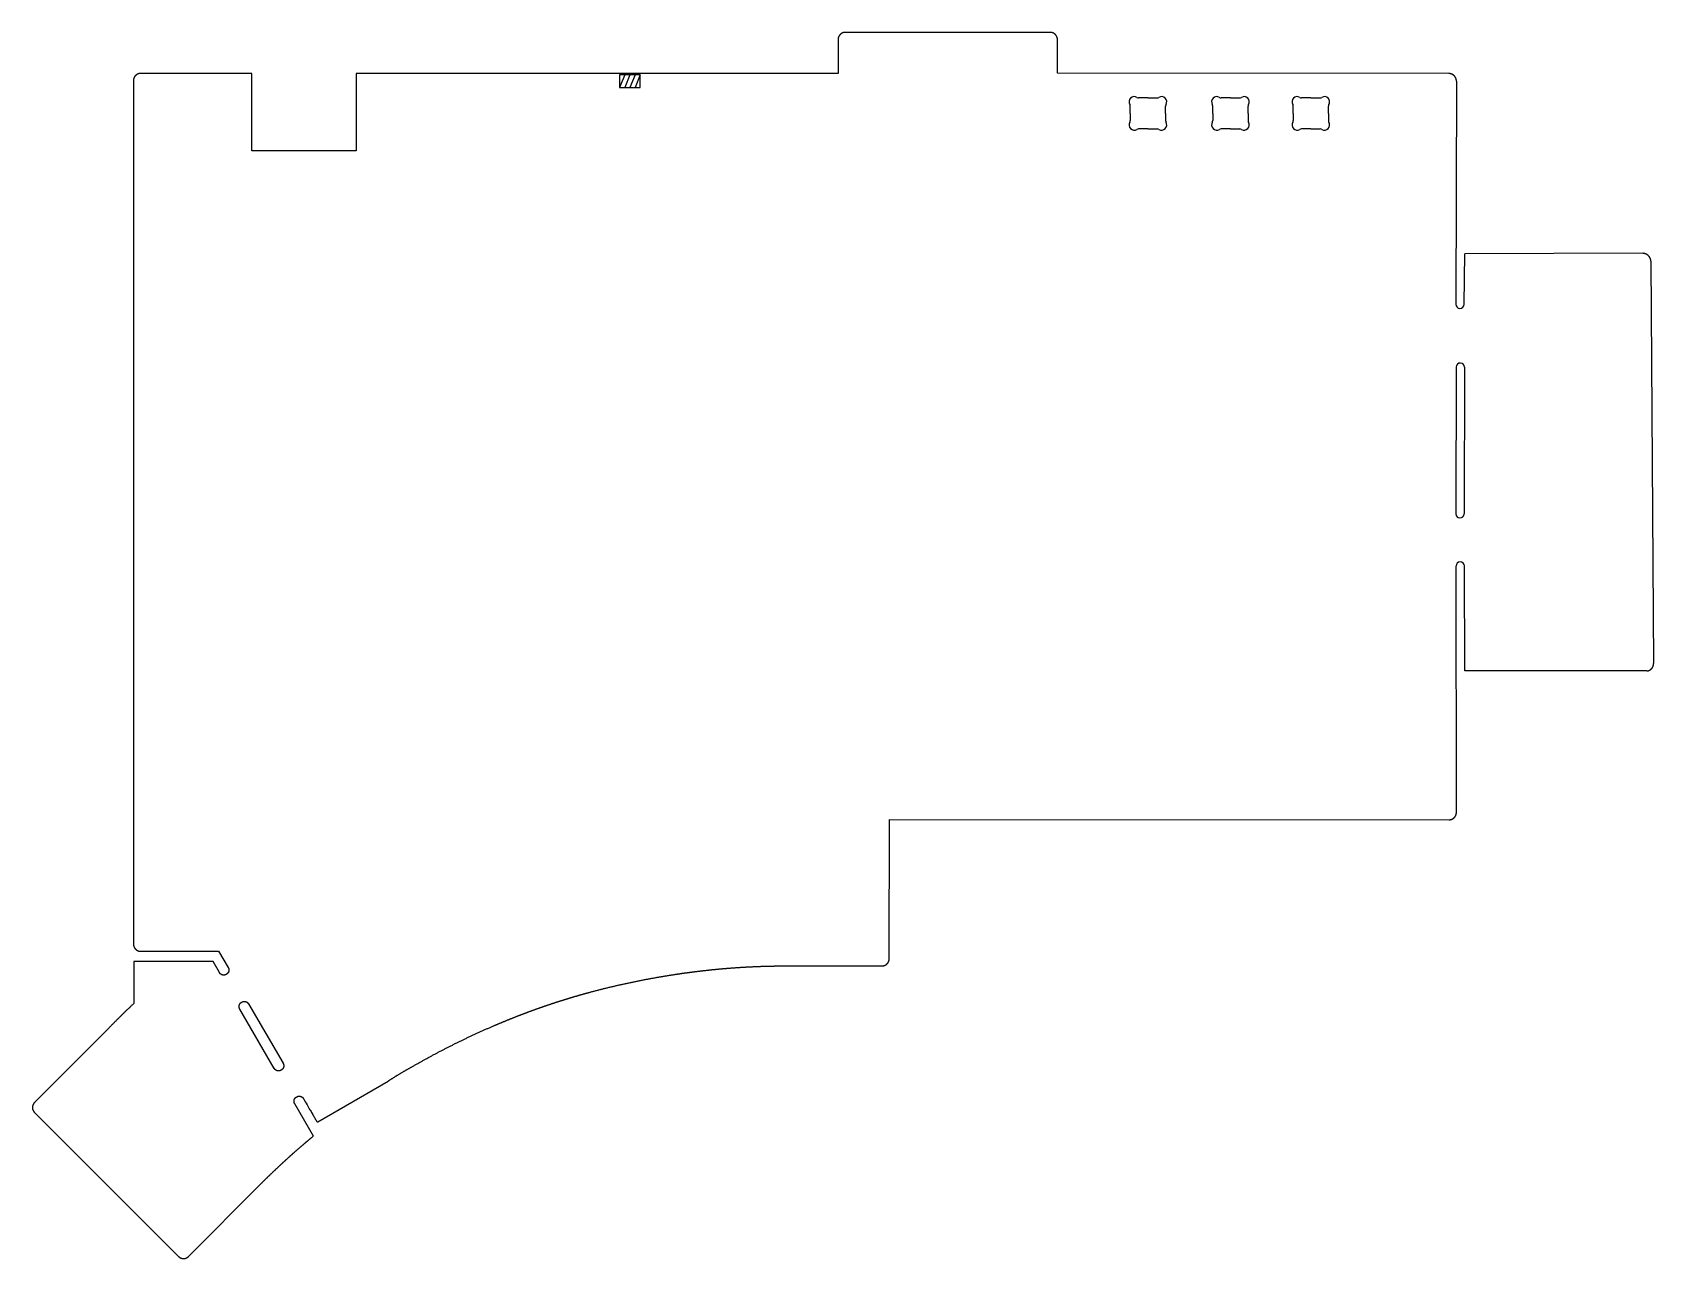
# Model space of a CAD drawing. Header units: millimetres. Extents: x 71 to 227, y -167 to -49.
import ezdxf

# ---------------------------------------------------------------- set-up
doc = ezdxf.new("R2010")
doc.units = ezdxf.units.MM
doc.layers.add('Edge.Cuts', color=254, linetype='CONTINUOUS', true_color=0xd0d2cd)
doc.layers.add('User.Drawings', color=9, linetype='CONTINUOUS', true_color=0xc2c2c2)

msp = doc.modelspace()

# ---------------------------------------------------------------- linework, layer by layer
at = {"layer": 'Edge.Cuts', "linetype": 'CONTINUOUS'}
for p, q in [((148.538784, -49.864616), (148.538783, -49.865612)), ((148.538783, -49.865612), (148.538783, -53.14467)), ((148.5388, -49.861181), (148.538784, -49.864616)), ((148.538836, -49.857748), (148.5388, -49.861181)), ((148.538892, -49.854309), (148.538836, -49.857748)), ((148.538968, -49.850873), (148.538892, -49.854309)), ((148.539064, -49.847432), (148.538968, -49.850873)), ((148.53918, -49.843993), (148.539064, -49.847432)), ((148.539316, -49.840549), (148.53918, -49.843993)), ((148.539473, -49.837108), (148.539316, -49.840549)), ((148.539649, -49.833662), (148.539473, -49.837108)), ((148.539846, -49.830218), (148.539649, -49.833662)), ((148.540063, -49.826769), (148.539846, -49.830218)), ((148.5403, -49.823323), (148.540063, -49.826769)), ((148.540557, -49.819873), (148.5403, -49.823323)), ((148.540835, -49.816425), (148.540557, -49.819873)), ((148.541132, -49.812972), (148.540835, -49.816425)), ((148.54145, -49.809523), (148.541132, -49.812972)), ((148.541788, -49.806069), (148.54145, -49.809523)), ((148.542146, -49.802618), (148.541788, -49.806069)), ((148.542525, -49.799163), (148.542146, -49.802618)), ((148.542923, -49.795711), (148.542525, -49.799163)), ((148.543342, -49.792254), (148.542923, -49.795711)), ((148.543781, -49.788801), (148.543342, -49.792254)), ((148.544241, -49.785344), (148.543781, -49.788801)), ((148.54472, -49.78189), (148.544241, -49.785344)), ((148.545221, -49.778433), (148.54472, -49.78189)), ((148.54574, -49.774979), (148.545221, -49.778433)), ((148.546281, -49.771521), (148.54574, -49.774979)), ((148.546842, -49.768067), (148.546281, -49.771521)), ((148.547423, -49.764609), (148.546842, -49.768067)), ((148.548024, -49.761155), (148.547423, -49.764609)), ((148.548647, -49.757697), (148.548024, -49.761155)), ((148.549288, -49.754244), (148.548647, -49.757697)), ((148.549951, -49.750787), (148.549288, -49.754244)), ((148.550634, -49.747335), (148.549951, -49.750787)), ((148.551337, -49.743879), (148.550634, -49.747335)), ((148.55206, -49.740427), (148.551337, -49.743879)), ((148.552804, -49.736973), (148.55206, -49.740427)), ((148.553568, -49.733523), (148.552804, -49.736973)), ((148.554353, -49.73007), (148.553568, -49.733523)), ((148.555158, -49.726622), (148.554353, -49.73007)), ((148.555983, -49.723171), (148.555158, -49.726622)), ((148.556828, -49.719725), (148.555983, -49.723171)), ((148.557695, -49.716277), (148.556828, -49.719725)), ((148.55858, -49.712833), (148.557695, -49.716277)), ((148.559488, -49.709387), (148.55858, -49.712833)), ((148.560414, -49.705947), (148.559488, -49.709387)), ((148.561362, -49.702504), (148.560414, -49.705947)), ((148.562329, -49.699067), (148.561362, -49.702504)), ((148.563317, -49.695628), (148.562329, -49.699067)), ((148.564325, -49.692195), (148.563317, -49.695628)), ((148.565354, -49.688759), (148.564325, -49.692195)), ((148.566403, -49.68533), (148.565354, -49.688759)), ((148.567472, -49.681899), (148.566403, -49.68533)), ((148.568561, -49.678474), (148.567472, -49.681899)), ((148.569672, -49.675048), (148.568561, -49.678474)), ((148.570801, -49.671628), (148.569672, -49.675048)), ((148.571952, -49.668206), (148.570801, -49.671628)), ((148.573122, -49.664792), (148.571952, -49.668206)), ((148.574314, -49.661376), (148.573122, -49.664792)), ((148.575524, -49.657967), (148.574314, -49.661376)), ((148.576756, -49.654557), (148.575524, -49.657967)), ((148.578007, -49.651155), (148.576756, -49.654557)), ((148.579279, -49.647751), (148.578007, -49.651155)), ((148.58057, -49.644355), (148.579279, -49.647751)), ((148.581882, -49.640959), (148.58057, -49.644355)), ((148.583214, -49.63757), (148.581882, -49.640959)), ((148.584566, -49.634181), (148.583214, -49.63757)), ((148.585938, -49.630799), (148.584566, -49.634181)), ((148.58733, -49.627418), (148.585938, -49.630799)), ((148.588742, -49.624045), (148.58733, -49.627418)), ((148.590174, -49.620672), (148.588742, -49.624045)), ((148.591626, -49.617307), (148.590174, -49.620672)), ((148.593098, -49.613943), (148.591626, -49.617307)), ((148.594589, -49.610587), (148.593098, -49.613943)), ((148.596102, -49.607233), (148.594589, -49.610587)), ((148.597633, -49.603886), (148.596102, -49.607233)), ((148.599185, -49.600542), (148.597633, -49.603886)), ((148.600755, -49.597205), (148.599185, -49.600542)), ((148.602346, -49.593871), (148.600755, -49.597205)), ((148.603956, -49.590545), (148.602346, -49.593871)), ((148.605586, -49.587221), (148.603956, -49.590545)), ((148.607235, -49.583906), (148.605586, -49.587221)), ((148.608905, -49.580594), (148.607235, -49.583906)), ((148.610593, -49.577291), (148.608905, -49.580594)), ((148.612302, -49.573991), (148.610593, -49.577291)), ((148.614028, -49.570699), (148.612302, -49.573991)), ((148.615776, -49.567412), (148.614028, -49.570699)), ((148.617541, -49.564133), (148.615776, -49.567412)), ((148.619327, -49.560858), (148.617541, -49.564133)), ((148.621131, -49.557593), (148.619327, -49.560858)), ((148.622955, -49.554331), (148.621131, -49.557593)), ((148.624797, -49.55108), (148.622955, -49.554331)), ((148.62666, -49.547832), (148.624797, -49.55108)), ((148.628539, -49.544595), (148.62666, -49.547832)), ((148.63044, -49.541362), (148.628539, -49.544595)), ((148.632357, -49.53814), (148.63044, -49.541362)), ((148.634295, -49.534923), (148.632357, -49.53814)), ((148.63625, -49.531715), (148.634295, -49.534923)), ((148.638225, -49.528514), (148.63625, -49.531715)), ((148.640218, -49.525322), (148.638225, -49.528514)), ((148.64223, -49.522137), (148.640218, -49.525322)), ((148.644259, -49.518963), (148.64223, -49.522137)), ((148.646308, -49.515794), (148.644259, -49.518963)), ((148.648374, -49.512637), (148.646308, -49.515794)), ((148.650459, -49.509486), (148.648374, -49.512637)), ((148.652561, -49.506346), (148.650459, -49.509486)), ((148.654683, -49.503213), (148.652561, -49.506346)), ((148.656821, -49.500091), (148.654683, -49.503213)), ((148.658978, -49.496977), (148.656821, -49.500091)), ((148.661152, -49.493874), (148.658978, -49.496977)), ((148.663345, -49.490779), (148.661152, -49.493874)), ((148.665554, -49.487696), (148.663345, -49.490779)), ((148.667782, -49.484621), (148.665554, -49.487696)), ((148.670026, -49.481557), (148.667782, -49.484621)), ((148.672288, -49.478502), (148.670026, -49.481557)), ((148.674567, -49.475459), (148.672288, -49.478502)), ((148.676864, -49.472426), (148.674567, -49.475459)), ((148.679177, -49.469404), (148.676864, -49.472426)), ((148.681508, -49.466391), (148.679177, -49.469404)), ((148.683854, -49.463391), (148.681508, -49.466391)), ((148.686219, -49.460401), (148.683854, -49.463391)), ((148.688599, -49.457423), (148.686219, -49.460401)), ((148.690997, -49.454455), (148.688599, -49.457423)), ((148.69341, -49.4515), (148.690997, -49.454455)), ((148.69584, -49.448556), (148.69341, -49.4515)), ((148.698286, -49.445624), (148.69584, -49.448556)), ((148.700748, -49.442703), (148.698286, -49.445624)), ((148.703226, -49.439796), (148.700748, -49.442703)), ((148.705721, -49.436899), (148.703226, -49.439796)), ((148.70823, -49.434016), (148.705721, -49.436899)), ((148.710756, -49.431145), (148.70823, -49.434016)), ((148.713297, -49.428287), (148.710756, -49.431145)), ((148.715853, -49.425441), (148.713297, -49.428287)), ((148.718425, -49.422608), (148.715853, -49.425441)), ((148.721012, -49.419788), (148.718425, -49.422608)), ((148.723614, -49.416982), (148.721012, -49.419788)), ((148.726231, -49.414188), (148.723614, -49.416982)), ((148.728863, -49.411409), (148.726231, -49.414188)), ((148.73151, -49.408642), (148.728863, -49.411409)), ((148.734171, -49.40589), (148.73151, -49.408642)), ((148.736846, -49.403151), (148.734171, -49.40589)), ((148.739536, -49.400426), (148.736846, -49.403151)), ((148.744958, -49.395019), (148.739536, -49.400426)), ((148.750436, -49.389669), (148.744958, -49.395019)), ((148.755969, -49.384378), (148.750436, -49.389669)), ((148.761555, -49.379146), (148.755969, -49.384378)), ((148.767194, -49.373974), (148.761555, -49.379146)), ((148.772884, -49.368864), (148.767194, -49.373974)), ((148.778624, -49.363816), (148.772884, -49.368864)), ((148.784414, -49.358831), (148.778624, -49.363816)), ((148.790252, -49.35391), (148.784414, -49.358831)), ((148.796137, -49.349054), (148.790252, -49.35391)), ((148.802067, -49.344264), (148.796137, -49.349054)), ((148.808043, -49.33954), (148.802067, -49.344264)), ((148.814062, -49.334884), (148.808043, -49.33954)), ((148.820124, -49.330296), (148.814062, -49.334884)), ((148.826226, -49.325777), (148.820124, -49.330296)), ((148.832369, -49.321327), (148.826226, -49.325777)), ((148.838551, -49.316948), (148.832369, -49.321327)), ((148.844771, -49.31264), (148.838551, -49.316948)), ((148.851028, -49.308404), (148.844771, -49.31264)), ((148.85732, -49.30424), (148.851028, -49.308404)), ((148.863646, -49.300149), (148.85732, -49.30424)), ((148.870006, -49.296131), (148.863646, -49.300149)), ((148.876398, -49.292188), (148.870006, -49.296131)), ((148.882821, -49.288319), (148.876398, -49.292188)), ((148.889274, -49.284525), (148.882821, -49.288319)), ((148.895756, -49.280807), (148.889274, -49.284525)), ((148.902265, -49.277166), (148.895756, -49.280807)), ((148.908801, -49.2736), (148.902265, -49.277166)), ((148.915362, -49.270112), (148.908801, -49.2736)), ((148.921948, -49.266701), (148.915362, -49.270112)), ((148.928558, -49.263368), (148.921948, -49.266701)), ((148.935189, -49.260113), (148.928558, -49.263368)), ((148.941842, -49.256936), (148.935189, -49.260113)), ((148.948515, -49.253838), (148.941842, -49.256936)), ((148.955208, -49.250819), (148.948515, -49.253838)), ((148.961919, -49.247879), (148.955208, -49.250819)), ((148.968647, -49.245019), (148.961919, -49.247879)), ((148.975391, -49.242238), (148.968647, -49.245019)), ((148.982151, -49.239537), (148.975391, -49.242238)), ((148.988925, -49.236917), (148.982151, -49.239537)), ((148.995713, -49.234377), (148.988925, -49.236917)), ((149.002513, -49.231917), (148.995713, -49.234377)), ((149.009326, -49.229537), (149.002513, -49.231917)), ((149.016149, -49.227238), (149.009326, -49.229537)), ((149.022982, -49.225021), (149.016149, -49.227238)), ((149.029825, -49.222883), (149.022982, -49.225021)), ((149.036675, -49.220827), (149.029825, -49.222883)), ((149.043534, -49.218852), (149.036675, -49.220827)), ((149.050399, -49.216957), (149.043534, -49.218852)), ((149.057271, -49.215144), (149.050399, -49.216957)), ((149.064148, -49.213412), (149.057271, -49.215144)), ((149.071029, -49.211761), (149.064148, -49.213412)), ((149.077915, -49.21019), (149.071029, -49.211761)), ((149.084804, -49.208701), (149.077915, -49.21019)), ((149.091695, -49.207293), (149.084804, -49.208701)), ((149.098588, -49.205966), (149.091695, -49.207293)), ((149.105483, -49.20472), (149.098588, -49.205966)), ((149.112379, -49.203554), (149.105483, -49.20472)), ((149.119275, -49.20247), (149.112379, -49.203554)), ((149.12617, -49.201466), (149.119275, -49.20247)), ((149.133064, -49.200543), (149.12617, -49.201466)), ((149.139957, -49.199701), (149.133064, -49.200543)), ((149.146848, -49.198939), (149.139957, -49.199701)), ((149.153736, -49.198258), (149.146848, -49.198939)), ((149.160622, -49.197657), (149.153736, -49.198258)), ((149.167503, -49.197137), (149.160622, -49.197657)), ((149.174381, -49.196696), (149.167503, -49.197137)), ((149.181255, -49.196336), (149.174381, -49.196696)), ((149.188124, -49.196057), (149.181255, -49.196336)), ((149.194987, -49.195857), (149.188124, -49.196057)), ((149.201845, -49.195737), (149.194987, -49.195857)), ((149.208697, -49.195697), (149.201845, -49.195737)), ((169.010083, -49.195697), (149.208697, -49.195697)), ((169.01108, -49.195698), (169.010083, -49.195697)), ((169.014516, -49.195714), (169.01108, -49.195698)), ((169.017949, -49.19575), (169.014516, -49.195714)), ((169.021387, -49.195806), (169.017949, -49.19575)), ((169.024823, -49.195882), (169.021387, -49.195806)), ((169.028264, -49.195978), (169.024823, -49.195882)), ((169.031703, -49.196094), (169.028264, -49.195978)), ((169.035147, -49.19623), (169.031703, -49.196094)), ((169.038588, -49.196387), (169.035147, -49.19623)), ((169.042035, -49.196564), (169.038588, -49.196387)), ((169.045479, -49.19676), (169.042035, -49.196564)), ((169.048927, -49.196977), (169.045479, -49.19676)), ((169.052373, -49.197214), (169.048927, -49.196977)), ((169.055824, -49.197471), (169.052373, -49.197214)), ((169.059272, -49.197749), (169.055824, -49.197471)), ((169.062724, -49.198046), (169.059272, -49.197749)), ((169.066174, -49.198364), (169.062724, -49.198046)), ((169.069628, -49.198702), (169.066174, -49.198364)), ((169.073079, -49.19906), (169.069628, -49.198702)), ((169.076534, -49.199439), (169.073079, -49.19906)), ((169.079986, -49.199837), (169.076534, -49.199439)), ((169.083443, -49.200256), (169.079986, -49.199837)), ((169.086895, -49.200695), (169.083443, -49.200256)), ((169.090353, -49.201155), (169.086895, -49.200695)), ((169.093806, -49.201634), (169.090353, -49.201155)), ((169.097264, -49.202135), (169.093806, -49.201634)), ((169.100718, -49.202655), (169.097264, -49.202135)), ((169.104176, -49.203196), (169.100718, -49.202655)), ((169.10763, -49.203756), (169.104176, -49.203196)), ((169.111088, -49.204338), (169.10763, -49.203756)), ((169.114542, -49.204939), (169.111088, -49.204338)), ((169.118, -49.205561), (169.114542, -49.204939)), ((169.121453, -49.206203), (169.118, -49.205561)), ((169.12491, -49.206865), (169.121453, -49.206203)), ((169.128362, -49.207548), (169.12491, -49.206865)), ((169.131818, -49.208251), (169.128362, -49.207548)), ((169.13527, -49.208974), (169.131818, -49.208251)), ((169.138724, -49.209719), (169.13527, -49.208974)), ((169.142174, -49.210482), (169.138724, -49.209719)), ((169.145627, -49.211267), (169.142174, -49.210482)), ((169.149075, -49.212072), (169.145627, -49.211267)), ((169.152526, -49.212898), (169.149075, -49.212072)), ((169.155972, -49.213743), (169.152526, -49.212898)), ((169.15942, -49.214609), (169.155972, -49.213743)), ((169.162864, -49.215495), (169.15942, -49.214609)), ((169.16631, -49.216402), (169.162864, -49.215495)), ((169.16975, -49.217328), (169.16631, -49.216402)), ((169.173193, -49.218276), (169.16975, -49.217328)), ((169.17663, -49.219243), (169.173193, -49.218276)), ((169.180069, -49.220232), (169.17663, -49.219243)), ((169.183503, -49.22124), (169.180069, -49.220232)), ((169.186938, -49.222269), (169.183503, -49.22124)), ((169.190367, -49.223317), (169.186938, -49.222269)), ((169.193798, -49.224387), (169.190367, -49.223317)), ((169.197223, -49.225476), (169.193798, -49.224387)), ((169.20065, -49.226586), (169.197223, -49.225476)), ((169.20407, -49.227716), (169.20065, -49.226586)), ((169.207491, -49.228867), (169.20407, -49.227716)), ((169.210905, -49.230037), (169.207491, -49.228867)), ((169.214321, -49.231228), (169.210905, -49.230037)), ((169.21773, -49.232438), (169.214321, -49.231228)), ((169.22114, -49.23367), (169.21773, -49.232438)), ((169.224543, -49.234921), (169.22114, -49.23367)), ((169.227946, -49.236193), (169.224543, -49.234921)), ((169.231342, -49.237484), (169.227946, -49.236193)), ((169.234738, -49.238797), (169.231342, -49.237484)), ((169.238127, -49.240128), (169.234738, -49.238797)), ((169.241516, -49.241481), (169.238127, -49.240128)), ((169.244898, -49.242852), (169.241516, -49.241481)), ((169.248279, -49.244245), (169.244898, -49.242852)), ((169.251652, -49.245656), (169.248279, -49.244245)), ((169.255025, -49.247089), (169.251652, -49.245656)), ((169.25839, -49.24854), (169.255025, -49.247089)), ((169.261754, -49.250013), (169.25839, -49.24854)), ((169.26511, -49.251504), (169.261754, -49.250013)), ((169.268464, -49.253016), (169.26511, -49.251504)), ((169.271811, -49.254547), (169.268464, -49.253016)), ((169.275156, -49.256099), (169.271811, -49.254547)), ((169.278492, -49.257669), (169.275156, -49.256099)), ((169.281826, -49.259261), (169.278492, -49.257669)), ((169.285152, -49.26087), (169.281826, -49.259261)), ((169.288476, -49.262501), (169.285152, -49.26087)), ((169.291791, -49.26415), (169.288476, -49.262501)), ((169.295103, -49.26582), (169.291791, -49.26415)), ((169.298406, -49.267507), (169.295103, -49.26582)), ((169.301707, -49.269216), (169.298406, -49.267507)), ((169.304998, -49.270943), (169.301707, -49.269216)), ((169.308286, -49.27269), (169.304998, -49.270943)), ((169.311564, -49.274456), (169.308286, -49.27269)), ((169.314839, -49.276242), (169.311564, -49.274456)), ((169.318105, -49.278045), (169.314839, -49.276242)), ((169.321366, -49.27987), (169.318105, -49.278045)), ((169.324618, -49.281712), (169.321366, -49.27987)), ((169.327865, -49.283574), (169.324618, -49.281712)), ((169.331102, -49.285454), (169.327865, -49.283574)), ((169.334335, -49.287354), (169.331102, -49.285454)), ((169.337557, -49.289272), (169.334335, -49.287354)), ((169.340775, -49.29121), (169.337557, -49.289272)), ((169.343982, -49.293165), (169.340775, -49.29121)), ((169.347184, -49.29514), (169.343982, -49.293165)), ((169.350375, -49.297132), (169.347184, -49.29514)), ((169.35356, -49.299144), (169.350375, -49.297132)), ((169.356735, -49.301174), (169.35356, -49.299144)), ((169.359903, -49.303223), (169.356735, -49.301174)), ((169.363061, -49.305288), (169.359903, -49.303223)), ((169.366211, -49.307374), (169.363061, -49.305288)), ((169.369351, -49.309476), (169.366211, -49.307374)), ((169.372484, -49.311597), (169.369351, -49.309476)), ((169.375606, -49.313736), (169.372484, -49.311597)), ((169.37872, -49.315893), (169.375606, -49.313736)), ((169.381823, -49.318067), (169.37872, -49.315893)), ((169.384918, -49.320259), (169.381823, -49.318067)), ((169.388001, -49.322469), (169.384918, -49.320259)), ((169.391077, -49.324696), (169.388001, -49.322469)), ((169.39414, -49.32694), (169.391077, -49.324696)), ((169.397195, -49.329203), (169.39414, -49.32694)), ((169.400238, -49.331482), (169.397195, -49.329203)), ((169.403272, -49.333779), (169.400238, -49.331482)), ((169.406294, -49.336091), (169.403272, -49.333779)), ((169.409306, -49.338422), (169.406294, -49.336091)), ((169.412306, -49.340769), (169.409306, -49.338422)), ((169.415296, -49.343133), (169.412306, -49.340769)), ((169.418274, -49.345514), (169.415296, -49.343133)), ((169.421242, -49.347911), (169.418274, -49.345514)), ((169.424197, -49.350324), (169.421242, -49.347911)), ((169.427141, -49.352755), (169.424197, -49.350324)), ((169.430073, -49.3552), (169.427141, -49.352755)), ((169.432994, -49.357663), (169.430073, -49.3552)), ((169.435902, -49.360141), (169.432994, -49.357663)), ((169.438798, -49.362635), (169.435902, -49.360141)), ((169.441681, -49.365145), (169.438798, -49.362635)), ((169.444552, -49.367671), (169.441681, -49.365145)), ((169.447411, -49.370211), (169.444552, -49.367671)), ((169.450257, -49.372768), (169.447411, -49.370211)), ((169.453089, -49.37534), (169.450257, -49.372768)), ((169.455909, -49.377927), (169.453089, -49.37534)), ((169.458716, -49.380529), (169.455909, -49.377927)), ((169.461509, -49.383146), (169.458716, -49.380529)), ((169.464289, -49.385778), (169.461509, -49.383146)), ((169.467055, -49.388424), (169.464289, -49.385778)), ((169.469808, -49.391085), (169.467055, -49.388424)), ((169.472546, -49.393761), (169.469808, -49.391085)), ((169.475271, -49.396451), (169.472546, -49.393761)), ((169.480678, -49.401873), (169.475271, -49.396451)), ((169.486028, -49.407351), (169.480678, -49.401873)), ((169.491319, -49.412883), (169.486028, -49.407351)), ((169.496551, -49.418469), (169.491319, -49.412883)), ((169.501723, -49.424108), (169.496551, -49.418469)), ((169.506833, -49.429798), (169.501723, -49.424108)), ((169.511881, -49.435539), (169.506833, -49.429798)), ((169.516866, -49.441329), (169.511881, -49.435539)), ((169.521787, -49.447166), (169.516866, -49.441329)), ((169.526643, -49.453051), (169.521787, -49.447166)), ((169.531433, -49.458982), (169.526643, -49.453051)), ((169.536157, -49.464958), (169.531433, -49.458982)), ((169.540813, -49.470977), (169.536157, -49.464958)), ((169.545401, -49.477038), (169.540813, -49.470977)), ((169.54992, -49.483141), (169.545401, -49.477038)), ((169.55437, -49.489284), (169.54992, -49.483141)), ((169.558749, -49.495466), (169.55437, -49.489284)), ((169.563057, -49.501686), (169.558749, -49.495466)), ((169.567293, -49.507942), (169.563057, -49.501686)), ((169.571457, -49.514234), (169.567293, -49.507942)), ((169.575548, -49.520561), (169.571457, -49.514234)), ((169.579566, -49.526921), (169.575548, -49.520561)), ((169.583509, -49.533313), (169.579566, -49.526921)), ((169.587378, -49.539736), (169.583509, -49.533313)), ((169.591172, -49.546188), (169.587378, -49.539736)), ((169.59489, -49.55267), (169.591172, -49.546188)), ((169.598531, -49.55918), (169.59489, -49.55267)), ((169.602097, -49.565715), (169.598531, -49.55918)), ((169.605585, -49.572277), (169.602097, -49.565715)), ((169.608996, -49.578863), (169.605585, -49.572277)), ((169.612329, -49.585472), (169.608996, -49.578863)), ((169.615584, -49.592104), (169.612329, -49.585472)), ((169.618761, -49.598757), (169.615584, -49.592104)), ((169.621859, -49.60543), (169.618761, -49.598757)), ((169.624878, -49.612123), (169.621859, -49.60543)), ((169.627818, -49.618833), (169.624878, -49.612123)), ((169.630678, -49.625561), (169.627818, -49.618833)), ((169.633459, -49.632306), (169.630678, -49.625561)), ((169.63616, -49.639066), (169.633459, -49.632306)), ((169.63878, -49.64584), (169.63616, -49.639066)), ((169.64132, -49.652628), (169.63878, -49.64584)), ((169.64378, -49.659428), (169.64132, -49.652628)), ((169.64616, -49.66624), (169.64378, -49.659428)), ((169.648459, -49.673063), (169.64616, -49.66624)), ((169.650677, -49.679897), (169.648459, -49.673063)), ((169.652814, -49.686739), (169.650677, -49.679897)), ((169.65487, -49.69359), (169.652814, -49.686739)), ((169.656845, -49.700449), (169.65487, -49.69359)), ((169.65874, -49.707314), (169.656845, -49.700449)), ((169.660553, -49.714185), (169.65874, -49.707314)), ((169.662285, -49.721062), (169.660553, -49.714185)), ((169.663936, -49.727944), (169.662285, -49.721062)), ((169.665507, -49.73483), (169.663936, -49.727944)), ((169.666996, -49.741718), (169.665507, -49.73483)), ((169.668404, -49.74861), (169.666996, -49.741718)), ((169.669731, -49.755503), (169.668404, -49.74861)), ((169.670977, -49.762398), (169.669731, -49.755503)), ((169.672143, -49.769294), (169.670977, -49.762398)), ((169.673227, -49.776189), (169.672143, -49.769294)), ((169.674231, -49.783085), (169.673227, -49.776189)), ((169.675154, -49.789979), (169.674231, -49.783085)), ((169.675996, -49.796872), (169.675154, -49.789979)), ((169.676758, -49.803763), (169.675996, -49.796872)), ((169.677439, -49.810651), (169.676758, -49.803763)), ((169.67804, -49.817536), (169.677439, -49.810651)), ((169.67856, -49.824418), (169.67804, -49.817536)), ((169.679001, -49.831296), (169.67856, -49.824418)), ((169.679361, -49.83817), (169.679001, -49.831296)), ((169.67964, -49.845039), (169.679361, -49.83817)), ((169.67984, -49.851902), (169.67964, -49.845039)), ((169.67996, -49.85876), (169.67984, -49.851902)), ((169.68, -49.865612), (169.67996, -49.85876)), ((169.68, -53.139416), (169.68, -49.865612)), ((80.630542, -53.846501), (80.630534, -53.849845)), ((80.630534, -53.849845), (80.630534, -137.06037)), ((80.63057, -53.842731), (80.630542, -53.846501)), ((80.630617, -53.838965), (80.63057, -53.842731)), ((80.630685, -53.8352), (80.630617, -53.838965)), ((80.630773, -53.83144), (80.630685, -53.8352)), ((80.63088, -53.827681), (80.630773, -53.83144)), ((80.631008, -53.823927), (80.63088, -53.827681)), ((80.631156, -53.820173), (80.631008, -53.823927)), ((80.631323, -53.816425), (80.631156, -53.820173)), ((80.63151, -53.812678), (80.631323, -53.816425)), ((80.631717, -53.808936), (80.63151, -53.812678)), ((80.631945, -53.805195), (80.631717, -53.808936)), ((80.632191, -53.801459), (80.631945, -53.805195)), ((80.632458, -53.797724), (80.632191, -53.801459)), ((80.632745, -53.793995), (80.632458, -53.797724)), ((80.633051, -53.790267), (80.632745, -53.793995)), ((80.633377, -53.786545), (80.633051, -53.790267)), ((80.633723, -53.782824), (80.633377, -53.786545)), ((80.634089, -53.779109), (80.633723, -53.782824)), ((80.634475, -53.775396), (80.634089, -53.779109)), ((80.63488, -53.771688), (80.634475, -53.775396)), ((80.635305, -53.767982), (80.63488, -53.771688)), ((80.63575, -53.764281), (80.635305, -53.767982)), ((80.636214, -53.760583), (80.63575, -53.764281)), ((80.636698, -53.75689), (80.636214, -53.760583)), ((80.637202, -53.7532), (80.636698, -53.75689)), ((80.637725, -53.749516), (80.637202, -53.7532)), ((80.638268, -53.745833), (80.637725, -53.749516)), ((80.638831, -53.742157), (80.638268, -53.745833)), ((80.639413, -53.738483), (80.638831, -53.742157)), ((80.640015, -53.734816), (80.639413, -53.738483)), ((80.640636, -53.73115), (80.640015, -53.734816)), ((80.641277, -53.727492), (80.640636, -53.73115)), ((80.641938, -53.723835), (80.641277, -53.727492)), ((80.642617, -53.720186), (80.641938, -53.723835)), ((80.643317, -53.716539), (80.642617, -53.720186)), ((80.644036, -53.712898), (80.643317, -53.716539)), ((80.644774, -53.709261), (80.644036, -53.712898)), ((80.645532, -53.70563), (80.644774, -53.709261)), ((80.64631, -53.702002), (80.645532, -53.70563)), ((80.647106, -53.698381), (80.64631, -53.702002)), ((80.647922, -53.694763), (80.647106, -53.698381)), ((80.648758, -53.691152), (80.647922, -53.694763)), ((80.649613, -53.687545), (80.648758, -53.691152)), ((80.650487, -53.683944), (80.649613, -53.687545)), ((80.65138, -53.680347), (80.650487, -53.683944)), ((80.652293, -53.676758), (80.65138, -53.680347)), ((80.653225, -53.673172), (80.652293, -53.676758)), ((80.654176, -53.669593), (80.653225, -53.673172)), ((80.655147, -53.666018), (80.654176, -53.669593)), ((80.656136, -53.66245), (80.655147, -53.666018)), ((80.657145, -53.658887), (80.656136, -53.66245)), ((80.658173, -53.655331), (80.657145, -53.658887)), ((80.65922, -53.651779), (80.658173, -53.655331)), ((80.660286, -53.648234), (80.65922, -53.651779)), ((80.661372, -53.644695), (80.660286, -53.648234)), ((80.662476, -53.641163), (80.661372, -53.644695)), ((80.6636, -53.637635), (80.662476, -53.641163)), ((80.664742, -53.634115), (80.6636, -53.637635)), ((80.665904, -53.6306), (80.664742, -53.634115)), ((80.667084, -53.627093), (80.665904, -53.6306)), ((80.668284, -53.623591), (80.667084, -53.627093)), ((80.669502, -53.620097), (80.668284, -53.623591)), ((80.670739, -53.616608), (80.669502, -53.620097)), ((80.671995, -53.613128), (80.670739, -53.616608)), ((80.67327, -53.609652), (80.671995, -53.613128)), ((80.674564, -53.606185), (80.67327, -53.609652)), ((80.675876, -53.602724), (80.674564, -53.606185)), ((80.677207, -53.599271), (80.675876, -53.602724)), ((80.678558, -53.595823), (80.677207, -53.599271)), ((80.679926, -53.592385), (80.678558, -53.595823)), ((80.681314, -53.588952), (80.679926, -53.592385)), ((80.682719, -53.585527), (80.681314, -53.588952)), ((80.684144, -53.582109), (80.682719, -53.585527)), ((80.685587, -53.5787), (80.684144, -53.582109)), ((80.687049, -53.575296), (80.685587, -53.5787)), ((80.688528, -53.571902), (80.687049, -53.575296)), ((80.690027, -53.568514), (80.688528, -53.571902)), ((80.691544, -53.565136), (80.690027, -53.568514)), ((80.69308, -53.561764), (80.691544, -53.565136)), ((80.694633, -53.558401), (80.69308, -53.561764)), ((80.696206, -53.555045), (80.694633, -53.558401)), ((80.697796, -53.551698), (80.696206, -53.555045)), ((80.699405, -53.548359), (80.697796, -53.551698)), ((80.701031, -53.545028), (80.699405, -53.548359)), ((80.702677, -53.541705), (80.701031, -53.545028)), ((80.70434, -53.538392), (80.702677, -53.541705)), ((80.706021, -53.535086), (80.70434, -53.538392)), ((80.70772, -53.53179), (80.706021, -53.535086)), ((80.709438, -53.528501), (80.70772, -53.53179)), ((80.711173, -53.525222), (80.709438, -53.528501)), ((80.712927, -53.521951), (80.711173, -53.525222)), ((80.714698, -53.518691), (80.712927, -53.521951)), ((80.716487, -53.515438), (80.714698, -53.518691)), ((80.718294, -53.512195), (80.716487, -53.515438)), ((80.720119, -53.50896), (80.718294, -53.512195)), ((80.721961, -53.505736), (80.720119, -53.50896)), ((80.723821, -53.50252), (80.721961, -53.505736)), ((80.725699, -53.499314), (80.723821, -53.50252)), ((80.727595, -53.496117), (80.725699, -53.499314)), ((80.729507, -53.492931), (80.727595, -53.496117)), ((80.731438, -53.489753), (80.729507, -53.492931)), ((80.733386, -53.486587), (80.731438, -53.489753)), ((80.735352, -53.483429), (80.733386, -53.486587)), ((80.737334, -53.480282), (80.735352, -53.483429)), ((80.739335, -53.477144), (80.737334, -53.480282)), ((80.741352, -53.474017), (80.739335, -53.477144)), ((80.743387, -53.470899), (80.741352, -53.474017)), ((80.745438, -53.467793), (80.743387, -53.470899)), ((80.747507, -53.464696), (80.745438, -53.467793)), ((80.749593, -53.46161), (80.747507, -53.464696)), ((80.751697, -53.458534), (80.749593, -53.46161)), ((80.753816, -53.45547), (80.751697, -53.458534)), ((80.755954, -53.452415), (80.753816, -53.45547)), ((80.758107, -53.449372), (80.755954, -53.452415)), ((80.760278, -53.446339), (80.758107, -53.449372)), ((80.762465, -53.443318), (80.760278, -53.446339)), ((80.76467, -53.440307), (80.762465, -53.443318)), ((80.76689, -53.437308), (80.76467, -53.440307)), ((80.769128, -53.434319), (80.76689, -53.437308)), ((80.771382, -53.431343), (80.769128, -53.434319)), ((80.773652, -53.428377), (80.771382, -53.431343)), ((80.775939, -53.425423), (80.773652, -53.428377)), ((80.778242, -53.42248), (80.775939, -53.425423)), ((80.780562, -53.419549), (80.778242, -53.42248)), ((80.782898, -53.41663), (80.780562, -53.419549)), ((80.78525, -53.413723), (80.782898, -53.41663)), ((80.787618, -53.410827), (80.78525, -53.413723)), ((80.790002, -53.407943), (80.787618, -53.410827)), ((80.792402, -53.405071), (80.790002, -53.407943)), ((80.794819, -53.402212), (80.792402, -53.405071)), ((80.797251, -53.399364), (80.794819, -53.402212)), ((80.799699, -53.396529), (80.797251, -53.399364)), ((80.802163, -53.393706), (80.799699, -53.396529)), ((80.804642, -53.390896), (80.802163, -53.393706)), ((80.807137, -53.388098), (80.804642, -53.390896)), ((80.809648, -53.385313), (80.807137, -53.388098)), ((80.812174, -53.38254), (80.809648, -53.385313)), ((80.814716, -53.37978), (80.812174, -53.38254)), ((80.817273, -53.377033), (80.814716, -53.37978)), ((80.819845, -53.374299), (80.817273, -53.377033)), ((80.822433, -53.371578), (80.819845, -53.374299)), ((80.825036, -53.36887), (80.822433, -53.371578)), ((80.827654, -53.366174), (80.825036, -53.36887)), ((80.830287, -53.363493), (80.827654, -53.366174)), ((80.832935, -53.360824), (80.830287, -53.363493)), ((80.835598, -53.358169), (80.832935, -53.360824)), ((80.838276, -53.355527), (80.835598, -53.358169)), ((80.840968, -53.352899), (80.838276, -53.355527)), ((80.843676, -53.350284), (80.840968, -53.352899)), ((80.846398, -53.347683), (80.843676, -53.350284)), ((80.849134, -53.345095), (80.846398, -53.347683)), ((80.851886, -53.342522), (80.849134, -53.345095)), ((80.854651, -53.339962), (80.851886, -53.342522)), ((80.857431, -53.337416), (80.854651, -53.339962)), ((80.860225, -53.334885), (80.857431, -53.337416)), ((80.863034, -53.332367), (80.860225, -53.334885)), ((80.865856, -53.329864), (80.863034, -53.332367)), ((80.868693, -53.327374), (80.865856, -53.329864)), ((80.871544, -53.3249), (80.868693, -53.327374)), ((80.874409, -53.322439), (80.871544, -53.3249)), ((80.88018, -53.317561), (80.874409, -53.322439)), ((80.886006, -53.312742), (80.88018, -53.317561)), ((80.891886, -53.307981), (80.886006, -53.312742)), ((80.89782, -53.30328), (80.891886, -53.307981)), ((80.903807, -53.298639), (80.89782, -53.30328)), ((80.909847, -53.294058), (80.903807, -53.298639)), ((80.915939, -53.289539), (80.909847, -53.294058)), ((80.922082, -53.28508), (80.915939, -53.289539)), ((80.928276, -53.280684), (80.922082, -53.28508)), ((80.93452, -53.27635), (80.928276, -53.280684)), ((80.940814, -53.272079), (80.93452, -53.27635)), ((80.947157, -53.267872), (80.940814, -53.272079)), ((80.953548, -53.263729), (80.947157, -53.267872)), ((80.959987, -53.259649), (80.953548, -53.263729)), ((80.966473, -53.255635), (80.959987, -53.259649)), ((80.973006, -53.251686), (80.966473, -53.255635)), ((80.979584, -53.247803), (80.973006, -53.251686)), ((80.986208, -53.243985), (80.979584, -53.247803)), ((80.992877, -53.240234), (80.986208, -53.243985)), ((80.99959, -53.236551), (80.992877, -53.240234)), ((81.006346, -53.232934), (80.99959, -53.236551)), ((81.013145, -53.229385), (81.006346, -53.232934)), ((81.019987, -53.225905), (81.013145, -53.229385)), ((81.026871, -53.222492), (81.019987, -53.225905)), ((81.033795, -53.219149), (81.026871, -53.222492)), ((81.04076, -53.215875), (81.033795, -53.219149)), ((81.047766, -53.21267), (81.04076, -53.215875)), ((81.05481, -53.209536), (81.047766, -53.21267)), ((81.061894, -53.206471), (81.05481, -53.209536)), ((81.069015, -53.203477), (81.061894, -53.206471)), ((81.076175, -53.200555), (81.069015, -53.203477)), ((81.083371, -53.197703), (81.076175, -53.200555)), ((81.090604, -53.194923), (81.083371, -53.197703)), ((81.097873, -53.192215), (81.090604, -53.194923)), ((81.105178, -53.189578), (81.097873, -53.192215)), ((81.112517, -53.187015), (81.105178, -53.189578)), ((81.119891, -53.184524), (81.112517, -53.187015)), ((81.127298, -53.182106), (81.119891, -53.184524)), ((81.134739, -53.179761), (81.127298, -53.182106)), ((81.142212, -53.17749), (81.134739, -53.179761)), ((81.149718, -53.175293), (81.142212, -53.17749)), ((81.157255, -53.17317), (81.149718, -53.175293)), ((81.164824, -53.171121), (81.157255, -53.17317)), ((81.172423, -53.169146), (81.164824, -53.171121)), ((81.180052, -53.167247), (81.172423, -53.169146)), ((81.18771, -53.165422), (81.180052, -53.167247)), ((81.195398, -53.163673), (81.18771, -53.165422)), ((81.203115, -53.161999), (81.195398, -53.163673)), ((81.210859, -53.160401), (81.203115, -53.161999)), ((81.218632, -53.158879), (81.210859, -53.160401)), ((81.226431, -53.157434), (81.218632, -53.158879)), ((81.234257, -53.156064), (81.226431, -53.157434)), ((81.24211, -53.154771), (81.234257, -53.156064)), ((81.249988, -53.153555), (81.24211, -53.154771)), ((81.257892, -53.152417), (81.249988, -53.153555)), ((81.26582, -53.151355), (81.257892, -53.152417)), ((81.273773, -53.15037), (81.26582, -53.151355)), ((81.28175, -53.149464), (81.273773, -53.15037)), ((81.289751, -53.148635), (81.28175, -53.149464)), ((81.297775, -53.147884), (81.289751, -53.148635)), ((81.305821, -53.147212), (81.297775, -53.147884)), ((81.31389, -53.146617), (81.305821, -53.147212)), ((81.321981, -53.146102), (81.31389, -53.146617)), ((81.330093, -53.145665), (81.321981, -53.146102)), ((81.338227, -53.145307), (81.330093, -53.145665)), ((81.346381, -53.145029), (81.338227, -53.145307)), ((81.354556, -53.14483), (81.346381, -53.145029)), ((81.362751, -53.14471), (81.354556, -53.14483)), ((81.370965, -53.14467), (81.362751, -53.14471)), ((82.28769, -53.14467), (81.370965, -53.14467)), ((92.045, -53.14467), (82.28769, -53.14467)), ((92.045, -60.619514), (92.045, -53.14467)), ((102.10308, -53.14467), (102.10308, -60.619514)), ((148.538783, -53.14467), (102.10308, -53.14467)), ((207.389569, -53.149924), (169.68, -53.139416)), ((207.394692, -53.150363), (207.389569, -53.149924)), ((207.399269, -53.150777), (207.394692, -53.150363)), ((207.403837, -53.15121), (207.399269, -53.150777)), ((207.408395, -53.151663), (207.403837, -53.15121)), ((207.412945, -53.152134), (207.408395, -53.151663)), ((207.417485, -53.152625), (207.412945, -53.152134)), ((207.422017, -53.153134), (207.417485, -53.152625)), ((207.426538, -53.153663), (207.422017, -53.153134)), ((207.431051, -53.154211), (207.426538, -53.153663)), ((207.435553, -53.154778), (207.431051, -53.154211)), ((207.440047, -53.155363), (207.435553, -53.154778)), ((207.44453, -53.155968), (207.440047, -53.155363)), ((207.449004, -53.156591), (207.44453, -53.155968)), ((207.457922, -53.157894), (207.449004, -53.156591)), ((207.4668, -53.159272), (207.457922, -53.157894)), ((207.475638, -53.160725), (207.4668, -53.159272)), ((207.484434, -53.162251), (207.475638, -53.160725)), ((207.493188, -53.163852), (207.484434, -53.162251)), ((207.5019, -53.165525), (207.493188, -53.163852)), ((207.510569, -53.167272), (207.5019, -53.165525)), ((207.519194, -53.169092), (207.510569, -53.167272)), ((207.527775, -53.170983), (207.519194, -53.169092)), ((207.536311, -53.172947), (207.527775, -53.170983)), ((207.544802, -53.174982), (207.536311, -53.172947)), ((207.553246, -53.177088), (207.544802, -53.174982)), ((207.561645, -53.179265), (207.553246, -53.177088)), ((207.569996, -53.181512), (207.561645, -53.179265)), ((207.578299, -53.183828), (207.569996, -53.181512)), ((207.586554, -53.186215), (207.578299, -53.183828)), ((207.594761, -53.18867), (207.586554, -53.186215)), ((207.602918, -53.191194), (207.594761, -53.18867)), ((207.611025, -53.193786), (207.602918, -53.191194)), ((207.619082, -53.196445), (207.611025, -53.193786)), ((207.627089, -53.199172), (207.619082, -53.196445)), ((207.635044, -53.201966), (207.627089, -53.199172)), ((207.642947, -53.204826), (207.635044, -53.201966)), ((207.650797, -53.207752), (207.642947, -53.204826)), ((207.658595, -53.210744), (207.650797, -53.207752)), ((207.66634, -53.2138), (207.658595, -53.210744)), ((207.674031, -53.216921), (207.66634, -53.2138)), ((207.681668, -53.220107), (207.674031, -53.216921)), ((207.68925, -53.223356), (207.681668, -53.220107)), ((207.696777, -53.226668), (207.68925, -53.223356)), ((207.704249, -53.230043), (207.696777, -53.226668)), ((207.711665, -53.23348), (207.704249, -53.230043)), ((207.719024, -53.23698), (207.711665, -53.23348)), ((207.726327, -53.24054), (207.719024, -53.23698)), ((207.733572, -53.244162), (207.726327, -53.24054)), ((207.740761, -53.247844), (207.733572, -53.244162)), ((207.747891, -53.251586), (207.740761, -53.247844)), ((207.754963, -53.255387), (207.747891, -53.251586)), ((207.761976, -53.259248), (207.754963, -53.255387)), ((207.768931, -53.263167), (207.761976, -53.259248)), ((207.775826, -53.267145), (207.768931, -53.263167)), ((207.782661, -53.27118), (207.775826, -53.267145)), ((207.789437, -53.275273), (207.782661, -53.27118)), ((207.796152, -53.279422), (207.789437, -53.275273)), ((207.802807, -53.283628), (207.796152, -53.279422)), ((207.809401, -53.287889), (207.802807, -53.283628)), ((207.815934, -53.292206), (207.809401, -53.287889)), ((207.822405, -53.296578), (207.815934, -53.292206)), ((207.828814, -53.301005), (207.822405, -53.296578)), ((207.835162, -53.305486), (207.828814, -53.301005)), ((207.841447, -53.310021), (207.835162, -53.305486)), ((207.847669, -53.314609), (207.841447, -53.310021)), ((207.853829, -53.319249), (207.847669, -53.314609)), ((207.859926, -53.323943), (207.853829, -53.319249)), ((207.86596, -53.328688), (207.859926, -53.323943)), ((207.87193, -53.333485), (207.86596, -53.328688)), ((207.877836, -53.338333), (207.87193, -53.333485)), ((207.883679, -53.343232), (207.877836, -53.338333)), ((207.889457, -53.348181), (207.883679, -53.343232)), ((207.895171, -53.35318), (207.889457, -53.348181)), ((207.90082, -53.358229), (207.895171, -53.35318)), ((207.906405, -53.363327), (207.90082, -53.358229)), ((207.911925, -53.368474), (207.906405, -53.363327)), ((207.917379, -53.373669), (207.911925, -53.368474)), ((207.922769, -53.378913), (207.917379, -53.373669)), ((207.928093, -53.384204), (207.922769, -53.378913)), ((207.933351, -53.389542), (207.928093, -53.384204)), ((207.938544, -53.394928), (207.933351, -53.389542)), ((207.94367, -53.40036), (207.938544, -53.394928)), ((207.948731, -53.405838), (207.94367, -53.40036)), ((207.953725, -53.411363), (207.948731, -53.405838)), ((207.958653, -53.416933), (207.953725, -53.411363)), ((207.963514, -53.422548), (207.958653, -53.416933)), ((207.968309, -53.428208), (207.963514, -53.422548)), ((207.973037, -53.433913), (207.968309, -53.428208)), ((207.977698, -53.439662), (207.973037, -53.433913)), ((207.982291, -53.445456), (207.977698, -53.439662)), ((207.986818, -53.451293), (207.982291, -53.445456)), ((207.991277, -53.457173), (207.986818, -53.451293)), ((207.995669, -53.463097), (207.991277, -53.457173)), ((207.999993, -53.469064), (207.995669, -53.463097)), ((208.004249, -53.475073), (207.999993, -53.469064)), ((208.008437, -53.481125), (208.004249, -53.475073)), ((208.012558, -53.487219), (208.008437, -53.481125)), ((208.01661, -53.493355), (208.012558, -53.487219)), ((208.020594, -53.499532), (208.01661, -53.493355)), ((208.02451, -53.505751), (208.020594, -53.499532)), ((208.028357, -53.512011), (208.02451, -53.505751)), ((208.032135, -53.518311), (208.028357, -53.512011)), ((208.035845, -53.524653), (208.032135, -53.518311)), ((208.039485, -53.531035), (208.035845, -53.524653)), ((208.043057, -53.537457), (208.039485, -53.531035)), ((208.04656, -53.54392), (208.043057, -53.537457)), ((208.049993, -53.550422), (208.04656, -53.54392)), ((208.053357, -53.556964), (208.049993, -53.550422)), ((208.056651, -53.563546), (208.053357, -53.556964)), ((208.059875, -53.570167), (208.056651, -53.563546)), ((208.06303, -53.576827), (208.059875, -53.570167)), ((208.066114, -53.583526), (208.06303, -53.576827)), ((208.069129, -53.590264), (208.066114, -53.583526)), ((208.072073, -53.597041), (208.069129, -53.590264)), ((208.13, -53.885), (208.07, -75.395)), ((208.074947, -53.603856), (208.072073, -53.597041)), ((208.07775, -53.61071), (208.074947, -53.603856)), ((208.080482, -53.617601), (208.07775, -53.61071)), ((208.083143, -53.624531), (208.080482, -53.617601)), ((208.085734, -53.631499), (208.083143, -53.624531)), ((208.088253, -53.638505), (208.085734, -53.631499)), ((208.0907, -53.645549), (208.088253, -53.638505)), ((208.093076, -53.65263), (208.0907, -53.645549)), ((208.094237, -53.656184), (208.093076, -53.65263)), ((208.09538, -53.659749), (208.094237, -53.656184)), ((208.096505, -53.663322), (208.09538, -53.659749)), ((208.097612, -53.666905), (208.096505, -53.663322)), ((208.098701, -53.670497), (208.097612, -53.666905)), ((208.099772, -53.674098), (208.098701, -53.670497)), ((208.100825, -53.677709), (208.099772, -53.674098)), ((208.101859, -53.681329), (208.100825, -53.677709)), ((208.102876, -53.684958), (208.101859, -53.681329)), ((208.103874, -53.688597), (208.102876, -53.684958)), ((208.104854, -53.692244), (208.103874, -53.688597)), ((208.105816, -53.695902), (208.104854, -53.692244)), ((208.10676, -53.699568), (208.105816, -53.695902)), ((208.107685, -53.703244), (208.10676, -53.699568)), ((208.108592, -53.706928), (208.107685, -53.703244)), ((208.109481, -53.710622), (208.108592, -53.706928)), ((208.110352, -53.714325), (208.109481, -53.710622)), ((208.111204, -53.718038), (208.110352, -53.714325)), ((208.112037, -53.721759), (208.111204, -53.718038)), ((208.112852, -53.72549), (208.112037, -53.721759)), ((208.113649, -53.729229), (208.112852, -53.72549)), ((208.114427, -53.732979), (208.113649, -53.729229)), ((208.115187, -53.736736), (208.114427, -53.732979)), ((208.115928, -53.740504), (208.115187, -53.736736)), ((208.11665, -53.74428), (208.115928, -53.740504)), ((208.117354, -53.748066), (208.11665, -53.74428)), ((208.118039, -53.75186), (208.117354, -53.748066)), ((208.118706, -53.755664), (208.118039, -53.75186)), ((208.119353, -53.759477), (208.118706, -53.755664)), ((208.119982, -53.763299), (208.119353, -53.759477)), ((208.120593, -53.767129), (208.119982, -53.763299)), ((208.121184, -53.77097), (208.120593, -53.767129)), ((208.121757, -53.774819), (208.121184, -53.77097)), ((208.12231, -53.778677), (208.121757, -53.774819)), ((208.122845, -53.782544), (208.12231, -53.778677)), ((208.123361, -53.78642), (208.122845, -53.782544)), ((208.123858, -53.790305), (208.123361, -53.78642)), ((208.124335, -53.7942), (208.123858, -53.790305)), ((208.124794, -53.798103), (208.124335, -53.7942)), ((208.125234, -53.802016), (208.124794, -53.798103)), ((208.125654, -53.805937), (208.125234, -53.802016)), ((208.126056, -53.809867), (208.125654, -53.805937)), ((208.126438, -53.813806), (208.126056, -53.809867)), ((208.126801, -53.817755), (208.126438, -53.813806)), ((208.127144, -53.821712), (208.126801, -53.817755)), ((208.127469, -53.825679), (208.127144, -53.821712)), ((208.127774, -53.829654), (208.127469, -53.825679)), ((208.128059, -53.833638), (208.127774, -53.829654)), ((208.128326, -53.837631), (208.128059, -53.833638)), ((208.128572, -53.841634), (208.128326, -53.837631)), ((208.128799, -53.845645), (208.128572, -53.841634)), ((208.129007, -53.849665), (208.128799, -53.845645)), ((208.129195, -53.853694), (208.129007, -53.849665)), ((208.129364, -53.857732), (208.129195, -53.853694)), ((208.129512, -53.861779), (208.129364, -53.857732)), ((208.129642, -53.865835), (208.129512, -53.861779)), ((208.129751, -53.8699), (208.129642, -53.865835)), ((208.12984, -53.873974), (208.129751, -53.8699)), ((208.12991, -53.878056), (208.12984, -53.873974)), ((208.12996, -53.882148), (208.12991, -53.878056)), ((208.12999, -53.886249), (208.12996, -53.882148)), ((208.13, -53.890358), (208.12999, -53.886249)), ((178.4, -55.5), (177.499647, -55.5)), ((178.4, -55.5), (179.300353, -55.5)), ((186.35, -55.5), (185.449647, -55.5)), ((186.35, -55.5), (187.250353, -55.5)), ((194.1, -55.5), (193.199647, -55.5)), ((194.1, -55.5), (195.000353, -55.5)), ((176.7, -57), (176.7, -56.299647)), ((176.7, -57), (176.7, -57.700353)), ((180.1, -57), (180.1, -56.299647)), ((180.1, -57), (180.1, -57.700353)), ((184.65, -57), (184.65, -56.299647)), ((184.65, -57), (184.65, -57.700353)), ((188.05, -57), (188.05, -56.299647)), ((188.05, -57), (188.05, -57.700353)), ((192.4, -57), (192.4, -56.299647)), ((192.4, -57), (192.4, -57.700353)), ((195.8, -57), (195.8, -56.299647)), ((195.8, -57), (195.8, -57.700353)), ((178.4, -58.5), (177.499647, -58.5)), ((178.4, -58.5), (179.300353, -58.5)), ((186.35, -58.5), (185.449647, -58.5)), ((186.35, -58.5), (187.250353, -58.5)), ((194.1, -58.5), (193.199647, -58.5)), ((194.1, -58.5), (195.000353, -58.5)), ((102.10308, -60.619514), (92.045, -60.619514)), ((208.87, -75.395), (208.93, -70.535)), ((226.089569, -70.485), (208.93, -70.535)), ((226.095283, -70.485492), (226.089569, -70.485)), ((226.099858, -70.485908), (226.095283, -70.485492)), ((226.104424, -70.486344), (226.099858, -70.485908)), ((226.108981, -70.486798), (226.104424, -70.486344)), ((226.113529, -70.487272), (226.108981, -70.486798)), ((226.118067, -70.487765), (226.113529, -70.487272)), ((226.122597, -70.488277), (226.118067, -70.487765)), ((226.127117, -70.488808), (226.122597, -70.488277)), ((226.131628, -70.489359), (226.127117, -70.488808)), ((226.136129, -70.489928), (226.131628, -70.489359)), ((226.140621, -70.490516), (226.136129, -70.489928)), ((226.145103, -70.491123), (226.140621, -70.490516)), ((226.149576, -70.491749), (226.145103, -70.491123)), ((226.158492, -70.493057), (226.149576, -70.491749)), ((226.16737, -70.49444), (226.158492, -70.493057)), ((226.176208, -70.495898), (226.16737, -70.49444)), ((226.185006, -70.49743), (226.176208, -70.495898)), ((226.193765, -70.499036), (226.185006, -70.49743)), ((226.202483, -70.500716), (226.193765, -70.499036)), ((226.21116, -70.502469), (226.202483, -70.500716)), ((226.219796, -70.504296), (226.21116, -70.502469)), ((226.22839, -70.506195), (226.219796, -70.504296)), ((226.236942, -70.508167), (226.22839, -70.506195)), ((226.245452, -70.510211), (226.236942, -70.508167)), ((226.253919, -70.512327), (226.245452, -70.510211)), ((226.262343, -70.514515), (226.253919, -70.512327)), ((226.270723, -70.516774), (226.262343, -70.514515)), ((226.27906, -70.519103), (226.270723, -70.516774)), ((226.287352, -70.521503), (226.27906, -70.519103)), ((226.2956, -70.523974), (226.287352, -70.521503)), ((226.303803, -70.526514), (226.2956, -70.523974)), ((226.311961, -70.529124), (226.303803, -70.526514)), ((226.320073, -70.531803), (226.311961, -70.529124)), ((226.328139, -70.534551), (226.320073, -70.531803)), ((226.336158, -70.537367), (226.328139, -70.534551)), ((226.344132, -70.540252), (226.336158, -70.537367)), ((226.352058, -70.543205), (226.344132, -70.540252)), ((226.359937, -70.546226), (226.352058, -70.543205)), ((226.367768, -70.549313), (226.359937, -70.546226)), ((226.375551, -70.552468), (226.367768, -70.549313)), ((226.383287, -70.555689), (226.375551, -70.552468)), ((226.390973, -70.558977), (226.383287, -70.555689)), ((226.398611, -70.56233), (226.390973, -70.558977)), ((226.406199, -70.56575), (226.398611, -70.56233)), ((226.413738, -70.569234), (226.406199, -70.56575)), ((226.421228, -70.572784), (226.413738, -70.569234)), ((226.428667, -70.576398), (226.421228, -70.572784)), ((226.436055, -70.580076), (226.428667, -70.576398)), ((226.443394, -70.583819), (226.436055, -70.580076)), ((226.450681, -70.587625), (226.443394, -70.583819)), ((226.457917, -70.591494), (226.450681, -70.587625)), ((226.465101, -70.595427), (226.457917, -70.591494)), ((226.472234, -70.599422), (226.465101, -70.595427)), ((226.479314, -70.60348), (226.472234, -70.599422)), ((226.486342, -70.607599), (226.479314, -70.60348)), ((226.493318, -70.611781), (226.486342, -70.607599)), ((226.500241, -70.616024), (226.493318, -70.611781)), ((226.50711, -70.620328), (226.500241, -70.616024)), ((226.513926, -70.624692), (226.50711, -70.620328)), ((226.520689, -70.629118), (226.513926, -70.624692)), ((226.527397, -70.633603), (226.520689, -70.629118)), ((226.534052, -70.638149), (226.527397, -70.633603)), ((226.540652, -70.642754), (226.534052, -70.638149)), ((226.547197, -70.647418), (226.540652, -70.642754)), ((226.553687, -70.652142), (226.547197, -70.647418)), ((226.560123, -70.656924), (226.553687, -70.652142)), ((226.566503, -70.661764), (226.560123, -70.656924)), ((226.572827, -70.666663), (226.566503, -70.661764)), ((226.579095, -70.671619), (226.572827, -70.666663)), ((226.585308, -70.676633), (226.579095, -70.671619)), ((226.591464, -70.681704), (226.585308, -70.676633)), ((226.597563, -70.686832), (226.591464, -70.681704)), ((226.603606, -70.692017), (226.597563, -70.686832)), ((226.609592, -70.697258), (226.603606, -70.692017)), ((226.61552, -70.702555), (226.609592, -70.697258)), ((226.621391, -70.707909), (226.61552, -70.702555)), ((226.627205, -70.713317), (226.621391, -70.707909)), ((226.63296, -70.718782), (226.627205, -70.713317)), ((226.638658, -70.724301), (226.63296, -70.718782)), ((226.644297, -70.729875), (226.638658, -70.724301)), ((226.649877, -70.735503), (226.644297, -70.729875)), ((226.655399, -70.741186), (226.649877, -70.735503)), ((226.660862, -70.746923), (226.655399, -70.741186)), ((226.666265, -70.752714), (226.660862, -70.746923)), ((226.67161, -70.758558), (226.666265, -70.752714)), ((226.676894, -70.764455), (226.67161, -70.758558)), ((226.682119, -70.770406), (226.676894, -70.764455)), ((226.687284, -70.776409), (226.682119, -70.770406)), ((226.692389, -70.782465), (226.687284, -70.776409)), ((226.697433, -70.788574), (226.692389, -70.782465)), ((226.702416, -70.794734), (226.697433, -70.788574)), ((226.707339, -70.800947), (226.702416, -70.794734)), ((226.712201, -70.807211), (226.707339, -70.800947)), ((226.717001, -70.813527), (226.712201, -70.807211)), ((226.72174, -70.819894), (226.717001, -70.813527)), ((226.726417, -70.826312), (226.72174, -70.819894)), ((226.731032, -70.83278), (226.726417, -70.826312)), ((226.735585, -70.8393), (226.731032, -70.83278)), ((226.740076, -70.84587), (226.735585, -70.8393)), ((226.744504, -70.85249), (226.740076, -70.84587)), ((226.748869, -70.85916), (226.744504, -70.85249)), ((226.753171, -70.86588), (226.748869, -70.85916)), ((226.757411, -70.87265), (226.753171, -70.86588)), ((226.759506, -70.876053), (226.757411, -70.87265)), ((226.761586, -70.879469), (226.759506, -70.876053)), ((226.76365, -70.882897), (226.761586, -70.879469)), ((226.765698, -70.886338), (226.76365, -70.882897)), ((226.76773, -70.88979), (226.765698, -70.886338)), ((226.769747, -70.893256), (226.76773, -70.88979)), ((226.771747, -70.896733), (226.769747, -70.893256)), ((226.773731, -70.900222), (226.771747, -70.896733)), ((226.775699, -70.903724), (226.773731, -70.900222)), ((226.777651, -70.907238), (226.775699, -70.903724)), ((226.779586, -70.910763), (226.777651, -70.907238)), ((226.781506, -70.914302), (226.779586, -70.910763)), ((226.783409, -70.917852), (226.781506, -70.914302)), ((226.785296, -70.921414), (226.783409, -70.917852)), ((226.787167, -70.924988), (226.785296, -70.921414)), ((226.789022, -70.928575), (226.787167, -70.924988)), ((226.79086, -70.932173), (226.789022, -70.928575)), ((226.792682, -70.935783), (226.79086, -70.932173)), ((226.794488, -70.939406), (226.792682, -70.935783)), ((226.796277, -70.94304), (226.794488, -70.939406)), ((226.79805, -70.946686), (226.796277, -70.94304)), ((226.799807, -70.950345), (226.79805, -70.946686)), ((226.801547, -70.954014), (226.799807, -70.950345)), ((226.80327, -70.957697), (226.801547, -70.954014)), ((226.804977, -70.96139), (226.80327, -70.957697)), ((226.806667, -70.965096), (226.804977, -70.96139)), ((226.808341, -70.968813), (226.806667, -70.965096)), ((226.809998, -70.972543), (226.808341, -70.968813)), ((226.811639, -70.976284), (226.809998, -70.972543)), ((226.813263, -70.980037), (226.811639, -70.976284)), ((226.81487, -70.983801), (226.813263, -70.980037)), ((226.81646, -70.987578), (226.81487, -70.983801)), ((226.818033, -70.991366), (226.81646, -70.987578)), ((226.81959, -70.995166), (226.818033, -70.991366)), ((226.82113, -70.998977), (226.81959, -70.995166)), ((226.822653, -71.0028), (226.82113, -70.998977)), ((226.824159, -71.006635), (226.822653, -71.0028)), ((226.825649, -71.010481), (226.824159, -71.006635)), ((226.827121, -71.014339), (226.825649, -71.010481)), ((226.828576, -71.018209), (226.827121, -71.014339)), ((226.830014, -71.02209), (226.828576, -71.018209)), ((226.831435, -71.025982), (226.830014, -71.02209)), ((226.83284, -71.029887), (226.831435, -71.025982)), ((226.834227, -71.033802), (226.83284, -71.029887)), ((226.835596, -71.03773), (226.834227, -71.033802)), ((226.836949, -71.041668), (226.835596, -71.03773)), ((226.838284, -71.045618), (226.836949, -71.041668)), ((226.839603, -71.04958), (226.838284, -71.045618)), ((226.840903, -71.053553), (226.839603, -71.04958)), ((226.842187, -71.057538), (226.840903, -71.053553)), ((226.843453, -71.061534), (226.842187, -71.057538)), ((226.844702, -71.065541), (226.843453, -71.061534)), ((226.845933, -71.06956), (226.844702, -71.065541)), ((226.847147, -71.07359), (226.845933, -71.06956)), ((226.848344, -71.077631), (226.847147, -71.07359)), ((226.849523, -71.081684), (226.848344, -71.077631)), ((226.850684, -71.085748), (226.849523, -71.081684)), ((226.851828, -71.089823), (226.850684, -71.085748)), ((226.852954, -71.09391), (226.851828, -71.089823)), ((226.854063, -71.098008), (226.852954, -71.09391)), ((226.855154, -71.102117), (226.854063, -71.098008)), ((226.856227, -71.106237), (226.855154, -71.102117)), ((226.857282, -71.110369), (226.856227, -71.106237)), ((226.85832, -71.114512), (226.857282, -71.110369)), ((226.85934, -71.118666), (226.85832, -71.114512)), ((226.860342, -71.122831), (226.85934, -71.118666)), ((226.861326, -71.127007), (226.860342, -71.122831)), ((226.862292, -71.131195), (226.861326, -71.127007)), ((226.86324, -71.135393), (226.862292, -71.131195)), ((226.86417, -71.139603), (226.86324, -71.135393)), ((226.865082, -71.143824), (226.86417, -71.139603)), ((226.865976, -71.148056), (226.865082, -71.143824)), ((226.866852, -71.152299), (226.865976, -71.148056)), ((226.867709, -71.156553), (226.866852, -71.152299)), ((226.868549, -71.160818), (226.867709, -71.156553)), ((226.86937, -71.165094), (226.868549, -71.160818)), ((226.870173, -71.169381), (226.86937, -71.165094)), ((226.870958, -71.173679), (226.870173, -71.169381)), ((226.871724, -71.177988), (226.870958, -71.173679)), ((226.872472, -71.182308), (226.871724, -71.177988)), ((226.873202, -71.186639), (226.872472, -71.182308)), ((226.873913, -71.190981), (226.873202, -71.186639)), ((226.874605, -71.195334), (226.873913, -71.190981)), ((226.875279, -71.199698), (226.874605, -71.195334)), ((226.875935, -71.204073), (226.875279, -71.199698)), ((226.876572, -71.208458), (226.875935, -71.204073)), ((226.87719, -71.212855), (226.876572, -71.208458)), ((226.87779, -71.217262), (226.87719, -71.212855)), ((226.87837, -71.22168), (226.87779, -71.217262)), ((226.878932, -71.226109), (226.87837, -71.22168)), ((226.879476, -71.230549), (226.878932, -71.226109)), ((226.88, -71.235), (226.879476, -71.230549)), ((226.88, -71.235), (227.13, -110.035)), ((208.11078, -81.440542), (208.07, -95.595)), ((208.909911, -81.45658), (208.87, -95.595)), ((208.13, -124.379827), (208.1, -100.625)), ((208.93, -110.735), (208.9, -100.625)), ((226.48, -110.735), (208.93, -110.735)), ((226.48, -110.735), (226.486418, -110.73506)), ((226.486418, -110.73506), (226.492845, -110.73504)), ((226.492845, -110.73504), (226.499282, -110.73494)), ((226.499282, -110.73494), (226.505728, -110.73476)), ((226.505728, -110.73476), (226.512182, -110.7345)), ((226.512182, -110.7345), (226.518645, -110.73416)), ((226.518645, -110.73416), (226.525115, -110.733739)), ((226.525115, -110.733739), (226.531592, -110.733238)), ((226.531592, -110.733238), (226.538076, -110.732656)), ((226.538076, -110.732656), (226.544567, -110.731993)), ((226.544567, -110.731993), (226.551063, -110.73125)), ((226.551063, -110.73125), (226.557564, -110.730425)), ((226.557564, -110.730425), (226.56407, -110.729519)), ((226.56407, -110.729519), (226.570581, -110.728532)), ((226.570581, -110.728532), (226.577095, -110.727464)), ((226.577095, -110.727464), (226.583612, -110.726314)), ((226.583612, -110.726314), (226.590131, -110.725082)), ((226.590131, -110.725082), (226.596652, -110.723769)), ((226.596652, -110.723769), (226.603175, -110.722374)), ((226.603175, -110.722374), (226.609698, -110.720897)), ((226.609698, -110.720897), (226.616221, -110.719338)), ((226.616221, -110.719338), (226.622743, -110.717698)), ((226.622743, -110.717698), (226.629264, -110.715975)), ((226.629264, -110.715975), (226.635782, -110.71417)), ((226.635782, -110.71417), (226.642297, -110.712283)), ((226.642297, -110.712283), (226.648809, -110.710314)), ((226.648809, -110.710314), (226.655316, -110.708263)), ((226.655316, -110.708263), (226.661817, -110.706129)), ((226.661817, -110.706129), (226.668313, -110.703914)), ((226.668313, -110.703914), (226.674802, -110.701616)), ((226.674802, -110.701616), (226.681282, -110.699237)), ((226.681282, -110.699237), (226.687754, -110.696775)), ((226.687754, -110.696775), (226.694217, -110.694232)), ((226.694217, -110.694232), (226.700668, -110.691606)), ((226.700668, -110.691606), (226.707109, -110.688899)), ((226.707109, -110.688899), (226.713537, -110.686111)), ((226.713537, -110.686111), (226.719952, -110.683241)), ((226.719952, -110.683241), (226.726352, -110.68029)), ((226.726352, -110.68029), (226.732737, -110.677258)), ((226.732737, -110.677258), (226.739106, -110.674145)), ((226.739106, -110.674145), (226.745458, -110.670951)), ((226.745458, -110.670951), (226.751791, -110.667678)), ((226.751791, -110.667678), (226.758106, -110.664324)), ((226.758106, -110.664324), (226.764399, -110.66089)), ((226.764399, -110.66089), (226.770672, -110.657377)), ((226.770672, -110.657377), (226.776922, -110.653785)), ((226.776922, -110.653785), (226.783148, -110.650114)), ((226.783148, -110.650114), (226.78935, -110.646365)), ((226.78935, -110.646365), (226.795526, -110.642537)), ((226.795526, -110.642537), (226.801675, -110.638633)), ((226.801675, -110.638633), (226.807797, -110.634651)), ((226.807797, -110.634651), (226.813889, -110.630593)), ((226.813889, -110.630593), (226.819952, -110.626458)), ((226.819952, -110.626458), (226.825983, -110.622248)), ((226.825983, -110.622248), (226.831982, -110.617963)), ((226.831982, -110.617963), (226.837947, -110.613604)), ((226.837947, -110.613604), (226.843878, -110.609171)), ((226.843878, -110.609171), (226.849773, -110.604664)), ((226.849773, -110.604664), (226.855631, -110.600085)), ((226.855631, -110.600085), (226.861451, -110.595435)), ((226.861451, -110.595435), (226.867232, -110.590712)), ((226.867232, -110.590712), (226.872974, -110.58592)), ((226.872974, -110.58592), (226.878674, -110.581057)), ((226.878674, -110.581057), (226.884331, -110.576126)), ((226.884331, -110.576126), (226.889945, -110.571126)), ((226.889945, -110.571126), (226.895515, -110.566059)), ((226.895515, -110.566059), (226.901039, -110.560925)), ((226.901039, -110.560925), (226.906516, -110.555725)), ((226.906516, -110.555725), (226.911946, -110.55046)), ((226.911946, -110.55046), (226.914642, -110.547803)), ((226.914642, -110.547803), (226.917326, -110.54513)), ((226.917326, -110.54513), (226.919998, -110.542442)), ((226.919998, -110.542442), (226.922657, -110.539738)), ((226.922657, -110.539738), (226.925304, -110.537018)), ((226.925304, -110.537018), (226.927938, -110.534283)), ((226.927938, -110.534283), (226.930558, -110.531532)), ((226.930558, -110.531532), (226.933166, -110.528766)), ((226.933166, -110.528766), (226.93576, -110.525985)), ((226.93576, -110.525985), (226.938342, -110.523189)), ((226.938342, -110.523189), (226.940909, -110.520378)), ((226.940909, -110.520378), (226.943463, -110.517552)), ((226.943463, -110.517552), (226.946004, -110.514712)), ((226.946004, -110.514712), (226.94853, -110.511857)), ((226.94853, -110.511857), (226.951043, -110.508988)), ((226.951043, -110.508988), (226.953541, -110.506103)), ((226.953541, -110.506103), (226.956026, -110.503206)), ((226.956026, -110.503206), (226.958496, -110.500293)), ((226.958496, -110.500293), (226.960952, -110.497367)), ((226.960952, -110.497367), (226.963393, -110.494427)), ((226.963393, -110.494427), (226.965819, -110.491474)), ((226.965819, -110.491474), (226.968232, -110.488506)), ((226.968232, -110.488506), (226.970628, -110.485526)), ((226.970628, -110.485526), (226.973011, -110.482531)), ((226.973011, -110.482531), (226.975378, -110.479524)), ((226.975378, -110.479524), (226.97773, -110.476503)), ((226.97773, -110.476503), (226.980066, -110.47347)), ((226.980066, -110.47347), (226.982388, -110.470423)), ((226.982388, -110.470423), (226.984693, -110.467365)), ((226.984693, -110.467365), (226.986984, -110.464293)), ((226.986984, -110.464293), (226.989258, -110.461209)), ((226.989258, -110.461209), (226.991517, -110.458112)), ((226.991517, -110.458112), (226.99376, -110.455004)), ((226.99376, -110.455004), (226.995987, -110.451883)), ((226.995987, -110.451883), (226.998198, -110.448751)), ((226.998198, -110.448751), (227.000393, -110.445605)), ((227.000393, -110.445605), (227.002571, -110.44245)), ((227.002571, -110.44245), (227.004734, -110.439281)), ((227.004734, -110.439281), (227.006879, -110.436103)), ((227.006879, -110.436103), (227.009009, -110.432911)), ((227.009009, -110.432911), (227.011121, -110.42971)), ((227.011121, -110.42971), (227.013218, -110.426497)), ((227.013218, -110.426497), (227.015297, -110.423274)), ((227.015297, -110.423274), (227.01736, -110.420038)), ((227.01736, -110.420038), (227.019405, -110.416794)), ((227.019405, -110.416794), (227.021434, -110.413537)), ((227.021434, -110.413537), (227.023444, -110.410271)), ((227.023444, -110.410271), (227.025439, -110.406994)), ((227.025439, -110.406994), (227.027416, -110.403708)), ((227.027416, -110.403708), (227.029376, -110.40041)), ((227.029376, -110.40041), (227.031318, -110.397104)), ((227.031318, -110.397104), (227.033243, -110.393786)), ((227.033243, -110.393786), (227.03515, -110.390461)), ((227.03515, -110.390461), (227.03704, -110.387124)), ((227.03704, -110.387124), (227.038911, -110.38378)), ((227.038911, -110.38378), (227.040766, -110.380424)), ((227.040766, -110.380424), (227.042602, -110.377062)), ((227.042602, -110.377062), (227.044421, -110.373688)), ((227.044421, -110.373688), (227.046221, -110.370307)), ((227.046221, -110.370307), (227.048005, -110.366915)), ((227.048005, -110.366915), (227.049769, -110.363517)), ((227.049769, -110.363517), (227.051516, -110.360108)), ((227.051516, -110.360108), (227.053243, -110.356693)), ((227.053243, -110.356693), (227.054954, -110.353267)), ((227.054954, -110.353267), (227.056645, -110.349836)), ((227.056645, -110.349836), (227.058319, -110.346394)), ((227.058319, -110.346394), (227.059974, -110.342946)), ((227.059974, -110.342946), (227.061611, -110.339488)), ((227.061611, -110.339488), (227.063228, -110.336025)), ((227.063228, -110.336025), (227.064828, -110.332552)), ((227.064828, -110.332552), (227.066409, -110.329074)), ((227.066409, -110.329074), (227.067972, -110.325585)), ((227.067972, -110.325585), (227.069514, -110.322093)), ((227.069514, -110.322093), (227.07104, -110.31859)), ((227.07104, -110.31859), (227.072545, -110.315083)), ((227.072545, -110.315083), (227.074033, -110.311566)), ((227.074033, -110.311566), (227.075501, -110.308046)), ((227.075501, -110.308046), (227.076951, -110.304515)), ((227.076951, -110.304515), (227.078381, -110.300981)), ((227.078381, -110.300981), (227.079793, -110.297438)), ((227.079793, -110.297438), (227.081185, -110.293891)), ((227.081185, -110.293891), (227.082559, -110.290335)), ((227.082559, -110.290335), (227.083913, -110.286776)), ((227.083913, -110.286776), (227.085248, -110.283208)), ((227.085248, -110.283208), (227.086564, -110.279637)), ((227.086564, -110.279637), (227.087861, -110.276057)), ((227.087861, -110.276057), (227.089138, -110.272475)), ((227.089138, -110.272475), (227.090397, -110.268883)), ((227.090397, -110.268883), (227.091635, -110.26529)), ((227.091635, -110.26529), (227.092856, -110.261687)), ((227.092856, -110.261687), (227.094055, -110.258083)), ((227.094055, -110.258083), (227.095237, -110.25447)), ((227.095237, -110.25447), (227.096398, -110.250855)), ((227.096398, -110.250855), (227.097541, -110.247232)), ((227.097541, -110.247232), (227.098663, -110.243608)), ((227.098663, -110.243608), (227.099766, -110.239975)), ((227.099766, -110.239975), (227.10085, -110.236341)), ((227.10085, -110.236341), (227.101914, -110.232698)), ((227.101914, -110.232698), (227.102958, -110.229055)), ((227.102958, -110.229055), (227.103984, -110.225404)), ((227.103984, -110.225404), (227.104989, -110.221752)), ((227.104989, -110.221752), (227.105975, -110.218092)), ((227.105975, -110.218092), (227.106941, -110.214431)), ((227.106941, -110.214431), (227.107888, -110.210763)), ((227.107888, -110.210763), (227.108814, -110.207095)), ((227.108814, -110.207095), (227.109722, -110.203419)), ((227.109722, -110.203419), (227.110609, -110.199742)), ((227.110609, -110.199742), (227.111477, -110.196059)), ((227.111477, -110.196059), (227.112325, -110.192375)), ((227.112325, -110.192375), (227.113154, -110.188684)), ((227.113154, -110.188684), (227.113962, -110.184994)), ((227.113962, -110.184994), (227.114751, -110.181296)), ((227.114751, -110.181296), (227.11552, -110.177598)), ((227.11552, -110.177598), (227.11627, -110.173894)), ((227.11627, -110.173894), (227.116999, -110.17019)), ((227.116999, -110.17019), (227.117709, -110.16648)), ((227.117709, -110.16648), (227.118398, -110.16277)), ((227.118398, -110.16277), (227.119069, -110.159053)), ((227.119069, -110.159053), (227.119718, -110.155338)), ((227.119718, -110.155338), (227.120349, -110.151616)), ((227.120349, -110.151616), (227.120959, -110.147894)), ((227.120959, -110.147894), (227.12155, -110.144167)), ((227.12155, -110.144167), (227.12212, -110.140441)), ((227.12212, -110.140441), (227.122671, -110.136708)), ((227.122671, -110.136708), (227.123202, -110.132977)), ((227.123202, -110.132977), (227.123713, -110.129239)), ((227.123713, -110.129239), (227.124204, -110.125504)), ((227.124204, -110.125504), (227.124675, -110.121762)), ((227.124675, -110.121762), (227.125126, -110.118022)), ((227.125126, -110.118022), (227.125558, -110.114275)), ((227.125558, -110.114275), (227.125969, -110.110531)), ((227.125969, -110.110531), (227.12636, -110.106781)), ((227.12636, -110.106781), (227.126732, -110.103033)), ((227.126732, -110.103033), (227.127083, -110.099279)), ((227.127083, -110.099279), (227.127415, -110.095527)), ((227.127415, -110.095527), (227.127726, -110.09177)), ((227.127726, -110.09177), (227.128018, -110.088015)), ((227.128018, -110.088015), (227.128289, -110.084255)), ((227.128289, -110.084255), (227.128541, -110.080496)), ((227.128541, -110.080496), (227.128773, -110.076733)), ((227.128773, -110.076733), (227.128984, -110.072972)), ((227.128984, -110.072972), (227.129176, -110.069206)), ((227.129176, -110.069206), (227.129347, -110.065442)), ((227.129347, -110.065442), (227.129499, -110.061673)), ((227.129499, -110.061673), (227.129631, -110.057907)), ((227.129631, -110.057907), (227.129742, -110.054136)), ((227.129742, -110.054136), (227.129834, -110.050367)), ((227.129834, -110.050367), (227.129905, -110.046594)), ((227.129905, -110.046594), (227.129957, -110.042824)), ((227.129957, -110.042824), (227.129988, -110.039049)), ((227.129988, -110.039049), (227.13, -110.035)), ((207.781562, -124.98746), (207.788019, -124.983598)), ((207.788019, -124.983598), (207.794436, -124.979667)), ((207.794436, -124.979667), (207.800814, -124.975666)), ((207.800814, -124.975666), (207.807151, -124.971596)), ((207.807151, -124.971596), (207.813446, -124.967458)), ((207.813446, -124.967458), (207.8197, -124.963252)), ((207.8197, -124.963252), (207.82591, -124.958979)), ((207.82591, -124.958979), (207.832077, -124.954639)), ((207.832077, -124.954639), (207.838199, -124.950232)), ((207.838199, -124.950232), (207.844276, -124.945759)), ((207.844276, -124.945759), (207.850306, -124.941221)), ((207.850306, -124.941221), (207.85629, -124.936618)), ((207.85629, -124.936618), (207.862226, -124.931951)), ((207.862226, -124.931951), (207.868114, -124.92722)), ((207.868114, -124.92722), (207.873953, -124.922426)), ((207.873953, -124.922426), (207.879741, -124.91757)), ((207.879741, -124.91757), (207.885479, -124.912652)), ((207.885479, -124.912652), (207.891165, -124.907673)), ((207.891165, -124.907673), (207.896799, -124.902633)), ((207.896799, -124.902633), (207.90238, -124.897533)), ((207.90238, -124.897533), (207.907907, -124.892374)), ((207.907907, -124.892374), (207.91338, -124.887157)), ((207.91338, -124.887157), (207.918797, -124.881882)), ((207.918797, -124.881882), (207.924159, -124.876549)), ((207.924159, -124.876549), (207.926818, -124.873861)), ((207.926818, -124.873861), (207.929463, -124.87116)), ((207.929463, -124.87116), (207.932094, -124.868444)), ((207.932094, -124.868444), (207.934711, -124.865715)), ((207.934711, -124.865715), (207.937313, -124.862972)), ((207.937313, -124.862972), (207.939901, -124.860215)), ((207.939901, -124.860215), (207.942473, -124.857445)), ((207.942473, -124.857445), (207.945031, -124.854661)), ((207.945031, -124.854661), (207.947574, -124.851864)), ((207.947574, -124.851864), (207.950103, -124.849053)), ((207.950103, -124.849053), (207.952616, -124.846229)), ((207.952616, -124.846229), (207.955114, -124.843392)), ((207.955114, -124.843392), (207.957597, -124.840542)), ((207.957597, -124.840542), (207.960065, -124.837679)), ((207.960065, -124.837679), (207.962517, -124.834804)), ((207.962517, -124.834804), (207.964954, -124.831915)), ((207.964954, -124.831915), (207.967375, -124.829014)), ((207.967375, -124.829014), (207.969781, -124.8261)), ((207.969781, -124.8261), (207.972171, -124.823174)), ((207.972171, -124.823174), (207.974546, -124.820235)), ((207.974546, -124.820235), (207.976905, -124.817285)), ((207.976905, -124.817285), (207.979248, -124.814321)), ((207.979248, -124.814321), (207.981574, -124.811346)), ((207.981574, -124.811346), (207.983885, -124.808359)), ((207.983885, -124.808359), (207.98618, -124.80536)), ((207.98618, -124.80536), (207.988459, -124.802349)), ((207.988459, -124.802349), (207.990721, -124.799327)), ((207.990721, -124.799327), (207.992967, -124.796293)), ((207.992967, -124.796293), (207.995196, -124.793248)), ((207.995196, -124.793248), (207.99741, -124.79019)), ((207.99741, -124.79019), (207.999606, -124.787122)), ((207.999606, -124.787122), (208.001786, -124.784042)), ((208.001786, -124.784042), (208.00395, -124.780952)), ((208.00395, -124.780952), (208.006097, -124.77785)), ((208.006097, -124.77785), (208.008226, -124.774738)), ((208.008226, -124.774738), (208.010339, -124.771615)), ((208.010339, -124.771615), (208.012435, -124.768481)), ((208.012435, -124.768481), (208.014515, -124.765336)), ((208.014515, -124.765336), (208.016577, -124.762181)), ((208.016577, -124.762181), (208.018622, -124.759015)), ((208.018622, -124.759015), (208.020649, -124.75584)), ((208.020649, -124.75584), (208.02266, -124.752653)), ((208.02266, -124.752653), (208.024653, -124.749458)), ((208.024653, -124.749458), (208.02663, -124.746251)), ((208.02663, -124.746251), (208.028588, -124.743035)), ((208.028588, -124.743035), (208.030529, -124.739809)), ((208.030529, -124.739809), (208.032453, -124.736574)), ((208.032453, -124.736574), (208.034359, -124.733328)), ((208.034359, -124.733328), (208.036247, -124.730074)), ((208.036247, -124.730074), (208.038118, -124.726809)), ((208.038118, -124.726809), (208.039971, -124.723536)), ((208.039971, -124.723536), (208.041807, -124.720252)), ((208.041807, -124.720252), (208.043624, -124.716961)), ((208.043624, -124.716961), (208.045424, -124.713659)), ((208.045424, -124.713659), (208.047205, -124.71035)), ((208.047205, -124.71035), (208.048969, -124.707031)), ((208.048969, -124.707031), (208.050715, -124.703704)), ((208.050715, -124.703704), (208.052443, -124.700367)), ((208.052443, -124.700367), (208.054152, -124.697023)), ((208.054152, -124.697023), (208.055844, -124.693669)), ((208.055844, -124.693669), (208.057516, -124.690308)), ((208.057516, -124.690308), (208.059172, -124.686937)), ((208.059172, -124.686937), (208.060808, -124.68356)), ((208.060808, -124.68356), (208.062427, -124.680173)), ((208.062427, -124.680173), (208.064026, -124.67678)), ((208.064026, -124.67678), (208.065608, -124.673377)), ((208.065608, -124.673377), (208.067171, -124.669968)), ((208.067171, -124.669968), (208.068716, -124.66655)), ((208.068716, -124.66655), (208.070241, -124.663126)), ((208.070241, -124.663126), (208.071749, -124.659692)), ((208.071749, -124.659692), (208.073238, -124.656253)), ((208.073238, -124.656253), (208.074708, -124.652805)), ((208.074708, -124.652805), (208.076159, -124.649351)), ((208.076159, -124.649351), (208.077593, -124.645889)), ((208.077593, -124.645889), (208.079006, -124.642421)), ((208.079006, -124.642421), (208.080402, -124.638944)), ((208.080402, -124.638944), (208.081778, -124.635462)), ((208.081778, -124.635462), (208.083136, -124.631972)), ((208.083136, -124.631972), (208.084475, -124.628477)), ((208.084475, -124.628477), (208.085795, -124.624973)), ((208.085795, -124.624973), (208.087095, -124.621465)), ((208.087095, -124.621465), (208.088378, -124.617948)), ((208.088378, -124.617948), (208.08964, -124.614427)), ((208.08964, -124.614427), (208.090885, -124.610898)), ((208.090885, -124.610898), (208.092109, -124.607364)), ((208.092109, -124.607364), (208.093315, -124.603822)), ((208.093315, -124.603822), (208.094502, -124.600277)), ((208.094502, -124.600277), (208.09567, -124.596723)), ((208.09567, -124.596723), (208.096818, -124.593166)), ((208.096818, -124.593166), (208.097947, -124.589601)), ((208.097947, -124.589601), (208.099057, -124.586032)), ((208.099057, -124.586032), (208.100148, -124.582456)), ((208.100148, -124.582456), (208.101219, -124.578876)), ((208.101219, -124.578876), (208.102272, -124.575288)), ((208.102272, -124.575288), (208.103304, -124.571698)), ((208.103304, -124.571698), (208.104318, -124.5681)), ((208.104318, -124.5681), (208.105312, -124.564499)), ((208.105312, -124.564499), (208.106287, -124.56089)), ((208.106287, -124.56089), (208.107243, -124.557279)), ((208.107243, -124.557279), (208.108179, -124.553661)), ((208.108179, -124.553661), (208.109095, -124.55004)), ((208.109095, -124.55004), (208.109993, -124.546412)), ((208.109993, -124.546412), (208.11087, -124.542781)), ((208.11087, -124.542781), (208.111729, -124.539144)), ((208.111729, -124.539144), (208.112568, -124.535504)), ((208.112568, -124.535504), (208.113387, -124.531858)), ((208.113387, -124.531858), (208.114187, -124.528209)), ((208.114187, -124.528209), (208.114967, -124.524554)), ((208.114967, -124.524554), (208.115727, -124.520897)), ((208.115727, -124.520897), (208.116469, -124.517233)), ((208.116469, -124.517233), (208.11719, -124.513568)), ((208.11719, -124.513568), (208.117892, -124.509896)), ((208.117892, -124.509896), (208.118574, -124.506222)), ((208.118574, -124.506222), (208.119237, -124.502542)), ((208.119237, -124.502542), (208.11988, -124.498861)), ((208.11988, -124.498861), (208.120503, -124.495173)), ((208.120503, -124.495173), (208.121106, -124.491485)), ((208.121106, -124.491485), (208.12169, -124.48779)), ((208.12169, -124.48779), (208.122254, -124.484094)), ((208.122254, -124.484094), (208.122799, -124.480392)), ((208.122799, -124.480392), (208.123323, -124.476689)), ((208.123323, -124.476689), (208.123829, -124.47298)), ((208.123829, -124.47298), (208.124314, -124.46927)), ((208.124314, -124.46927), (208.124779, -124.465555)), ((208.124779, -124.465555), (208.125225, -124.461839)), ((208.125225, -124.461839), (208.125651, -124.458117)), ((208.125651, -124.458117), (208.126056, -124.454394)), ((208.126056, -124.454394), (208.126443, -124.450667)), ((208.126443, -124.450667), (208.126809, -124.446938)), ((208.126809, -124.446938), (208.127156, -124.443205)), ((208.127156, -124.443205), (208.127482, -124.439471)), ((208.127482, -124.439471), (208.127789, -124.435731)), ((208.127789, -124.435731), (208.128076, -124.431992)), ((208.128076, -124.431992), (208.128343, -124.428247)), ((208.128343, -124.428247), (208.12859, -124.424503)), ((208.12859, -124.424503), (208.128817, -124.420753)), ((208.128817, -124.420753), (208.129024, -124.417003)), ((208.129024, -124.417003), (208.129212, -124.413248)), ((208.129212, -124.413248), (208.129379, -124.409494)), ((208.129379, -124.409494), (208.129527, -124.405734)), ((208.129527, -124.405734), (208.129654, -124.401975)), ((208.129654, -124.401975), (208.129762, -124.398211)), ((208.129762, -124.398211), (208.129849, -124.394448)), ((208.129849, -124.394448), (208.129917, -124.39068)), ((208.129917, -124.39068), (208.129965, -124.386912)), ((208.129965, -124.386912), (208.129992, -124.38314)), ((208.129992, -124.38314), (208.13, -124.379827)), ((153.475, -138.470718), (153.48, -125.045)), ((153.48, -125.045), (207.424828, -125.085)), ((207.424828, -125.085), (207.432361, -125.08496)), ((207.432361, -125.08496), (207.439886, -125.08484)), ((207.439886, -125.08484), (207.447403, -125.084641)), ((207.447403, -125.084641), (207.454911, -125.084362)), ((207.454911, -125.084362), (207.462409, -125.084003)), ((207.462409, -125.084003), (207.469898, -125.083565)), ((207.469898, -125.083565), (207.477376, -125.083047)), ((207.477376, -125.083047), (207.484844, -125.08245)), ((207.484844, -125.08245), (207.492301, -125.081774)), ((207.492301, -125.081774), (207.499746, -125.081019)), ((207.499746, -125.081019), (207.507179, -125.080185)), ((207.507179, -125.080185), (207.514599, -125.079271)), ((207.514599, -125.079271), (207.522007, -125.078279)), ((207.522007, -125.078279), (207.529401, -125.077208)), ((207.529401, -125.077208), (207.536781, -125.076059)), ((207.536781, -125.076059), (207.544147, -125.07483)), ((207.544147, -125.07483), (207.551497, -125.073524)), ((207.551497, -125.073524), (207.558832, -125.072139)), ((207.558832, -125.072139), (207.56615, -125.070676)), ((207.56615, -125.070676), (207.573452, -125.069134)), ((207.573452, -125.069134), (207.580736, -125.067515)), ((207.580736, -125.067515), (207.588003, -125.065818)), ((207.588003, -125.065818), (207.595251, -125.064043)), ((207.595251, -125.064043), (207.60248, -125.06219)), ((207.60248, -125.06219), (207.609689, -125.06026)), ((207.609689, -125.06026), (207.616878, -125.058253)), ((207.616878, -125.058253), (207.624046, -125.056169)), ((207.624046, -125.056169), (207.631192, -125.054008)), ((207.631192, -125.054008), (207.638317, -125.05177)), ((207.638317, -125.05177), (207.645418, -125.049455)), ((207.645418, -125.049455), (207.652496, -125.047064)), ((207.652496, -125.047064), (207.659549, -125.044597)), ((207.659549, -125.044597), (207.666578, -125.042054)), ((207.666578, -125.042054), (207.673581, -125.039435)), ((207.673581, -125.039435), (207.680558, -125.036741)), ((207.680558, -125.036741), (207.687507, -125.033972)), ((207.687507, -125.033972), (207.69443, -125.031127)), ((207.69443, -125.031127), (207.701323, -125.028208)), ((207.701323, -125.028208), (207.708188, -125.025214)), ((207.708188, -125.025214), (207.715023, -125.022146)), ((207.715023, -125.022146), (207.721827, -125.019005)), ((207.721827, -125.019005), (207.728599, -125.015789)), ((207.728599, -125.015789), (207.73534, -125.012501)), ((207.73534, -125.012501), (207.742048, -125.009139)), ((207.742048, -125.009139), (207.748722, -125.005705)), ((207.748722, -125.005705), (207.755362, -125.002199)), ((207.755362, -125.002199), (207.761967, -124.998621)), ((207.761967, -124.998621), (207.768536, -124.994971)), ((207.768536, -124.994971), (207.775068, -124.991251)), ((207.775068, -124.991251), (207.781562, -124.98746)), ((80.630534, -137.06037), (80.630574, -137.067903)), ((80.630574, -137.067903), (80.630694, -137.075428)), ((80.630694, -137.075428), (80.630893, -137.082945)), ((80.630893, -137.082945), (80.631172, -137.090453)), ((80.631172, -137.090453), (80.631531, -137.097951)), ((80.631531, -137.097951), (80.631969, -137.10544)), ((80.631969, -137.10544), (80.632487, -137.112918)), ((80.632487, -137.112918), (80.633084, -137.120386)), ((80.633084, -137.120386), (80.63376, -137.127843)), ((80.63376, -137.127843), (80.634515, -137.135288)), ((80.634515, -137.135288), (80.635349, -137.142721)), ((80.635349, -137.142721), (80.636263, -137.150142)), ((80.636263, -137.150142), (80.637255, -137.157549)), ((80.637255, -137.157549), (80.638326, -137.164943)), ((80.638326, -137.164943), (80.639475, -137.172323)), ((80.639475, -137.172323), (80.640704, -137.179689)), ((80.640704, -137.179689), (80.64201, -137.187039)), ((80.64201, -137.187039), (80.643395, -137.194374)), ((80.643395, -137.194374), (80.644858, -137.201692)), ((80.644858, -137.201692), (80.6464, -137.208994)), ((80.6464, -137.208994), (80.648019, -137.216279)), ((80.648019, -137.216279), (80.649716, -137.223545)), ((80.649716, -137.223545), (80.651491, -137.230793)), ((80.651491, -137.230793), (80.653344, -137.238022)), ((80.653344, -137.238022), (80.655274, -137.245231)), ((80.655274, -137.245231), (80.657281, -137.25242)), ((80.657281, -137.25242), (80.659365, -137.259588)), ((80.659365, -137.259588), (80.661526, -137.266735)), ((80.661526, -137.266735), (80.663764, -137.273859)), ((80.663764, -137.273859), (80.666079, -137.28096)), ((80.666079, -137.28096), (80.66847, -137.288038)), ((80.66847, -137.288038), (80.670937, -137.295092)), ((80.670937, -137.295092), (80.67348, -137.30212)), ((80.67348, -137.30212), (80.676099, -137.309123)), ((80.676099, -137.309123), (80.678793, -137.3161)), ((80.678793, -137.3161), (80.681563, -137.32305)), ((80.681563, -137.32305), (80.684407, -137.329972)), ((80.684407, -137.329972), (80.687326, -137.336866)), ((80.687326, -137.336866), (80.69032, -137.343731)), ((80.69032, -137.343731), (80.693388, -137.350565)), ((80.693388, -137.350565), (80.69653, -137.357369)), ((80.69653, -137.357369), (80.699745, -137.364142)), ((80.699745, -137.364142), (80.703033, -137.370883)), ((80.703033, -137.370883), (80.706395, -137.377591)), ((80.706395, -137.377591), (80.709829, -137.384265)), ((80.709829, -137.384265), (80.713335, -137.390905)), ((80.713335, -137.390905), (80.716913, -137.39751)), ((80.716913, -137.39751), (80.720563, -137.404079)), ((80.720563, -137.404079), (80.724283, -137.410611)), ((80.724283, -137.410611), (80.728075, -137.417106)), ((80.728075, -137.417106), (80.731936, -137.423562)), ((80.731936, -137.423562), (80.735867, -137.429979)), ((80.735867, -137.429979), (80.739868, -137.436357)), ((80.739868, -137.436357), (80.743938, -137.442694)), ((80.743938, -137.442694), (80.748076, -137.44899)), ((80.748076, -137.44899), (80.752282, -137.455243)), ((80.752282, -137.455243), (80.756555, -137.461454)), ((80.756555, -137.461454), (80.760896, -137.46762)), ((80.760896, -137.46762), (80.765302, -137.473742)), ((80.765302, -137.473742), (80.769775, -137.479819)), ((80.769775, -137.479819), (80.774313, -137.48585)), ((80.665792, -138.752788), (80.665792, -142.807538)), ((88.316928, -138.752788), (80.665792, -138.752788)), ((80.774313, -137.48585), (80.778916, -137.491834)), ((80.778916, -137.491834), (80.783583, -137.49777)), ((80.783583, -137.49777), (80.788314, -137.503658)), ((80.788314, -137.503658), (80.793108, -137.509496)), ((80.793108, -137.509496), (80.797964, -137.515285)), ((80.797964, -137.515285), (80.802882, -137.521022)), ((80.802882, -137.521022), (80.807861, -137.526709)), ((80.807861, -137.526709), (80.812901, -137.532343)), ((80.812901, -137.532343), (80.818001, -137.537924)), ((80.818001, -137.537924), (80.82316, -137.543451)), ((80.82316, -137.543451), (80.828377, -137.548923)), ((80.828377, -137.548923), (80.833653, -137.554341)), ((80.833653, -137.554341), (80.838985, -137.559702)), ((80.838985, -137.559702), (80.841673, -137.562362)), ((80.841673, -137.562362), (80.844374, -137.565007)), ((80.844374, -137.565007), (80.84709, -137.567638)), ((80.84709, -137.567638), (80.849819, -137.570255)), ((80.849819, -137.570255), (80.852562, -137.572857)), ((80.852562, -137.572857), (80.855319, -137.575445)), ((80.855319, -137.575445), (80.85809, -137.578017)), ((80.85809, -137.578017), (80.860874, -137.580575)), ((80.860874, -137.580575), (80.863671, -137.583118)), ((80.863671, -137.583118), (80.866481, -137.585647)), ((80.866481, -137.585647), (80.869305, -137.58816)), ((80.869305, -137.58816), (80.872142, -137.590658)), ((80.872142, -137.590658), (80.874992, -137.593141)), ((80.874992, -137.593141), (80.877855, -137.595609)), ((80.877855, -137.595609), (80.880731, -137.598061)), ((80.880731, -137.598061), (80.883619, -137.600498)), ((80.883619, -137.600498), (80.88652, -137.60292)), ((80.88652, -137.60292), (80.889434, -137.605326)), ((80.889434, -137.605326), (80.89236, -137.607716)), ((80.89236, -137.607716), (80.895299, -137.61009)), ((80.895299, -137.61009), (80.89825, -137.612449)), ((80.89825, -137.612449), (80.901213, -137.614792)), ((80.901213, -137.614792), (80.904188, -137.617119)), ((80.904188, -137.617119), (80.907175, -137.61943)), ((80.907175, -137.61943), (80.910174, -137.621724)), ((80.910174, -137.621724), (80.913185, -137.624003)), ((80.913185, -137.624003), (80.916207, -137.626265)), ((80.916207, -137.626265), (80.919242, -137.628511)), ((80.919242, -137.628511), (80.922287, -137.630741)), ((80.922287, -137.630741), (80.925344, -137.632954)), ((80.925344, -137.632954), (80.928412, -137.63515)), ((80.928412, -137.63515), (80.931492, -137.637331)), ((80.931492, -137.637331), (80.934582, -137.639494)), ((80.934582, -137.639494), (80.937684, -137.641641)), ((80.937684, -137.641641), (80.940796, -137.64377)), ((80.940796, -137.64377), (80.94392, -137.645884)), ((80.94392, -137.645884), (80.947053, -137.64798)), ((80.947053, -137.64798), (80.950198, -137.650059)), ((80.950198, -137.650059), (80.953353, -137.652121)), ((80.953353, -137.652121), (80.956519, -137.654166)), ((80.956519, -137.654166), (80.959694, -137.656194)), ((80.959694, -137.656194), (80.962881, -137.658205)), ((80.962881, -137.658205), (80.966076, -137.660198)), ((80.966076, -137.660198), (80.969283, -137.662174)), ((80.969283, -137.662174), (80.972499, -137.664132)), ((80.972499, -137.664132), (80.975725, -137.666074)), ((80.975725, -137.666074), (80.97896, -137.667997)), ((80.97896, -137.667997), (80.982206, -137.669904)), ((80.982206, -137.669904), (80.985461, -137.671792)), ((80.985461, -137.671792), (80.988725, -137.673663)), ((80.988725, -137.673663), (80.991998, -137.675516)), ((80.991998, -137.675516), (80.995282, -137.677351)), ((80.995282, -137.677351), (80.998573, -137.679169)), ((80.998573, -137.679169), (81.001875, -137.680969)), ((81.001875, -137.680969), (81.005184, -137.68275)), ((81.005184, -137.68275), (81.008504, -137.684514)), ((81.008504, -137.684514), (81.01183, -137.686259)), ((81.01183, -137.686259), (81.015167, -137.687987)), ((81.015167, -137.687987), (81.018511, -137.689696)), ((81.018511, -137.689696), (81.021865, -137.691388)), ((81.021865, -137.691388), (81.025226, -137.693061)), ((81.025226, -137.693061), (81.028597, -137.694716)), ((81.028597, -137.694716), (81.031974, -137.696353)), ((81.031974, -137.696353), (81.035361, -137.697971)), ((81.035361, -137.697971), (81.038754, -137.699571)), ((81.038754, -137.699571), (81.042157, -137.701153)), ((81.042157, -137.701153), (81.045566, -137.702715)), ((81.045566, -137.702715), (81.048984, -137.70426)), ((81.048984, -137.70426), (81.052408, -137.705786)), ((81.052408, -137.705786), (81.055842, -137.707294)), ((81.055842, -137.707294), (81.059281, -137.708782)), ((81.059281, -137.708782), (81.062729, -137.710253)), ((81.062729, -137.710253), (81.066183, -137.711704)), ((81.066183, -137.711704), (81.069645, -137.713137)), ((81.069645, -137.713137), (81.073113, -137.714551)), ((81.073113, -137.714551), (81.07659, -137.715947)), ((81.07659, -137.715947), (81.080072, -137.717323)), ((81.080072, -137.717323), (81.083562, -137.718681)), ((81.083562, -137.718681), (81.087057, -137.720019)), ((81.087057, -137.720019), (81.090561, -137.72134)), ((81.090561, -137.72134), (81.094069, -137.72264)), ((81.094069, -137.72264), (81.097586, -137.723923)), ((81.097586, -137.723923), (81.101107, -137.725185)), ((81.101107, -137.725185), (81.104636, -137.726429)), ((81.104636, -137.726429), (81.10817, -137.727654)), ((81.10817, -137.727654), (81.111711, -137.72886)), ((81.111711, -137.72886), (81.115257, -137.730046)), ((81.115257, -137.730046), (81.118811, -137.731214)), ((81.118811, -137.731214), (81.122368, -137.732362)), ((81.122368, -137.732362), (81.125933, -137.733492)), ((81.125933, -137.733492), (81.129502, -137.734602)), ((81.129502, -137.734602), (81.133078, -137.735693)), ((81.133078, -137.735693), (81.136658, -137.736764)), ((81.136658, -137.736764), (81.140245, -137.737817)), ((81.140245, -137.737817), (81.143836, -137.738849)), ((81.143836, -137.738849), (81.147434, -137.739863)), ((81.147434, -137.739863), (81.151035, -137.740857)), ((81.151035, -137.740857), (81.154643, -137.741832)), ((81.154643, -137.741832), (81.158254, -137.742787)), ((81.158254, -137.742787), (81.161873, -137.743724)), ((81.161873, -137.743724), (81.165494, -137.74464)), ((81.165494, -137.74464), (81.169122, -137.745538)), ((81.169122, -137.745538), (81.172752, -137.746415)), ((81.172752, -137.746415), (81.17639, -137.747274)), ((81.17639, -137.747274), (81.180029, -137.748112)), ((81.180029, -137.748112), (81.183676, -137.748932)), ((81.183676, -137.748932), (81.187324, -137.749731)), ((81.187324, -137.749731), (81.190979, -137.750512)), ((81.190979, -137.750512), (81.194637, -137.751272)), ((81.194637, -137.751272), (81.1983, -137.752014)), ((81.1983, -137.752014), (81.201966, -137.752735)), ((81.201966, -137.752735), (81.205638, -137.753437)), ((81.205638, -137.753437), (81.209311, -137.754119)), ((81.209311, -137.754119), (81.212991, -137.754782)), ((81.212991, -137.754782), (81.216672, -137.755424)), ((81.216672, -137.755424), (81.22036, -137.756048)), ((81.22036, -137.756048), (81.224049, -137.756651)), ((81.224049, -137.756651), (81.227744, -137.757235)), ((81.227744, -137.757235), (81.231439, -137.757799)), ((81.231439, -137.757799), (81.235142, -137.758344)), ((81.235142, -137.758344), (81.238844, -137.758868)), ((81.238844, -137.758868), (81.242553, -137.759373)), ((81.242553, -137.759373), (81.246263, -137.759858)), ((81.246263, -137.759858), (81.249978, -137.760324)), ((81.249978, -137.760324), (81.253694, -137.760769)), ((81.253694, -137.760769), (81.257416, -137.761195)), ((81.257416, -137.761195), (81.261138, -137.761601)), ((81.261138, -137.761601), (81.264866, -137.761988)), ((81.264866, -137.761988), (81.268595, -137.762354)), ((81.268595, -137.762354), (81.272328, -137.7627)), ((81.272328, -137.7627), (81.276062, -137.763027)), ((81.276062, -137.763027), (81.279802, -137.763334)), ((81.279802, -137.763334), (81.283541, -137.763621)), ((81.283541, -137.763621), (81.287286, -137.763888)), ((81.287286, -137.763888), (81.29103, -137.764135)), ((81.29103, -137.764135), (81.29478, -137.764362)), ((81.29478, -137.764362), (81.29853, -137.764569)), ((81.29853, -137.764569), (81.302284, -137.764757)), ((81.302284, -137.764757), (81.306039, -137.764924)), ((81.306039, -137.764924), (81.309798, -137.765072)), ((81.309798, -137.765072), (81.313557, -137.765199)), ((81.313557, -137.765199), (81.317321, -137.765307)), ((81.317321, -137.765307), (81.321085, -137.765394)), ((81.321085, -137.765394), (81.324853, -137.765462)), ((81.324853, -137.765462), (81.32862, -137.76551)), ((81.32862, -137.76551), (81.332393, -137.765537)), ((81.332393, -137.765537), (81.335706, -137.765545)), ((81.335706, -137.765545), (88.845809, -137.765545)), ((88.916326, -139.810549), (88.316928, -138.752788)), ((88.845809, -137.765545), (89.762535, -139.316927)), ((153.177077, -139.04553), (153.183199, -139.041123)), ((153.183199, -139.041123), (153.189276, -139.03665)), ((153.189276, -139.03665), (153.195306, -139.032112)), ((153.195306, -139.032112), (153.20129, -139.027509)), ((153.20129, -139.027509), (153.207226, -139.022842)), ((153.207226, -139.022842), (153.213114, -139.018111)), ((153.213114, -139.018111), (153.218953, -139.013317)), ((153.218953, -139.013317), (153.224741, -139.008461)), ((153.224741, -139.008461), (153.230479, -139.003543)), ((153.230479, -139.003543), (153.236165, -138.998564)), ((153.236165, -138.998564), (153.241799, -138.993524)), ((153.241799, -138.993524), (153.24738, -138.988424)), ((153.24738, -138.988424), (153.252907, -138.983265)), ((153.252907, -138.983265), (153.25838, -138.978048)), ((153.25838, -138.978048), (153.263797, -138.972773)), ((153.263797, -138.972773), (153.269159, -138.96744)), ((153.269159, -138.96744), (153.271818, -138.964752)), ((153.271818, -138.964752), (153.274463, -138.962051)), ((153.274463, -138.962051), (153.277094, -138.959335)), ((153.277094, -138.959335), (153.279711, -138.956606)), ((153.279711, -138.956606), (153.282313, -138.953863)), ((153.282313, -138.953863), (153.284901, -138.951106)), ((153.284901, -138.951106), (153.287473, -138.948336)), ((153.287473, -138.948336), (153.290031, -138.945552)), ((153.290031, -138.945552), (153.292574, -138.942755)), ((153.292574, -138.942755), (153.295103, -138.939944)), ((153.295103, -138.939944), (153.297616, -138.93712)), ((153.297616, -138.93712), (153.300114, -138.934283)), ((153.300114, -138.934283), (153.302597, -138.931433)), ((153.302597, -138.931433), (153.305065, -138.92857)), ((153.305065, -138.92857), (153.307517, -138.925695)), ((153.307517, -138.925695), (153.309954, -138.922806)), ((153.309954, -138.922806), (153.312375, -138.919905)), ((153.312375, -138.919905), (153.314781, -138.916991)), ((153.314781, -138.916991), (153.317171, -138.914065)), ((153.317171, -138.914065), (153.319546, -138.911126)), ((153.319546, -138.911126), (153.321905, -138.908176)), ((153.321905, -138.908176), (153.324248, -138.905212)), ((153.324248, -138.905212), (153.326574, -138.902237)), ((153.326574, -138.902237), (153.328885, -138.89925)), ((153.328885, -138.89925), (153.33118, -138.896251)), ((153.33118, -138.896251), (153.333459, -138.89324)), ((153.333459, -138.89324), (153.335721, -138.890218)), ((153.335721, -138.890218), (153.337967, -138.887184)), ((153.337967, -138.887184), (153.340196, -138.884139)), ((153.340196, -138.884139), (153.34241, -138.881081)), ((153.34241, -138.881081), (153.344606, -138.878013)), ((153.344606, -138.878013), (153.346786, -138.874933)), ((153.346786, -138.874933), (153.34895, -138.871843)), ((153.34895, -138.871843), (153.351097, -138.868741)), ((153.351097, -138.868741), (153.353226, -138.865629)), ((153.353226, -138.865629), (153.355339, -138.862506)), ((153.355339, -138.862506), (153.357435, -138.859372)), ((153.357435, -138.859372), (153.359515, -138.856227)), ((153.359515, -138.856227), (153.361577, -138.853072)), ((153.361577, -138.853072), (153.363622, -138.849906)), ((153.363622, -138.849906), (153.365649, -138.846731)), ((153.365649, -138.846731), (153.36766, -138.843544)), ((153.36766, -138.843544), (153.369653, -138.840349)), ((153.369653, -138.840349), (153.37163, -138.837142)), ((153.37163, -138.837142), (153.373588, -138.833926)), ((153.373588, -138.833926), (153.375529, -138.8307)), ((153.375529, -138.8307), (153.377453, -138.827465)), ((153.377453, -138.827465), (153.379359, -138.824219)), ((153.379359, -138.824219), (153.381247, -138.820965)), ((153.381247, -138.820965), (153.383118, -138.8177)), ((153.383118, -138.8177), (153.384971, -138.814427)), ((153.384971, -138.814427), (153.386807, -138.811143)), ((153.386807, -138.811143), (153.388624, -138.807852)), ((153.388624, -138.807852), (153.390424, -138.80455)), ((153.390424, -138.80455), (153.392205, -138.801241)), ((153.392205, -138.801241), (153.393969, -138.797922)), ((153.393969, -138.797922), (153.395715, -138.794595)), ((153.395715, -138.794595), (153.397443, -138.791258)), ((153.397443, -138.791258), (153.399152, -138.787914)), ((153.399152, -138.787914), (153.400844, -138.78456)), ((153.400844, -138.78456), (153.402516, -138.781199)), ((153.402516, -138.781199), (153.404172, -138.777828)), ((153.404172, -138.777828), (153.405808, -138.774451)), ((153.405808, -138.774451), (153.407427, -138.771064)), ((153.407427, -138.771064), (153.409026, -138.767671)), ((153.409026, -138.767671), (153.410608, -138.764268)), ((153.410608, -138.764268), (153.412171, -138.760859)), ((153.412171, -138.760859), (153.413716, -138.757441)), ((153.413716, -138.757441), (153.415241, -138.754017)), ((153.415241, -138.754017), (153.416749, -138.750583)), ((153.416749, -138.750583), (153.418238, -138.747144)), ((153.418238, -138.747144), (153.419708, -138.743696)), ((153.419708, -138.743696), (153.421159, -138.740242)), ((153.421159, -138.740242), (153.422593, -138.73678)), ((153.422593, -138.73678), (153.424006, -138.733312)), ((153.424006, -138.733312), (153.425402, -138.729835)), ((153.425402, -138.729835), (153.426778, -138.726353)), ((153.426778, -138.726353), (153.428136, -138.722863)), ((153.428136, -138.722863), (153.429475, -138.719368)), ((153.429475, -138.719368), (153.430795, -138.715864)), ((153.430795, -138.715864), (153.432095, -138.712356)), ((153.432095, -138.712356), (153.433378, -138.708839)), ((153.433378, -138.708839), (153.43464, -138.705318)), ((153.43464, -138.705318), (153.435885, -138.701789)), ((153.435885, -138.701789), (153.437109, -138.698255)), ((153.437109, -138.698255), (153.438315, -138.694713)), ((153.438315, -138.694713), (153.439502, -138.691168)), ((153.439502, -138.691168), (153.44067, -138.687614)), ((153.44067, -138.687614), (153.441818, -138.684057)), ((153.441818, -138.684057), (153.442947, -138.680492)), ((153.442947, -138.680492), (153.444057, -138.676923)), ((153.444057, -138.676923), (153.445148, -138.673347)), ((153.445148, -138.673347), (153.446219, -138.669767)), ((153.446219, -138.669767), (153.447272, -138.666179)), ((153.447272, -138.666179), (153.448304, -138.662589)), ((153.448304, -138.662589), (153.449318, -138.658991)), ((153.449318, -138.658991), (153.450312, -138.65539)), ((153.450312, -138.65539), (153.451287, -138.651781)), ((153.451287, -138.651781), (153.452243, -138.64817)), ((153.452243, -138.64817), (153.453179, -138.644552)), ((153.453179, -138.644552), (153.454095, -138.640931)), ((153.454095, -138.640931), (153.454993, -138.637303)), ((153.454993, -138.637303), (153.45587, -138.633672)), ((153.45587, -138.633672), (153.456729, -138.630035)), ((153.456729, -138.630035), (153.457568, -138.626395)), ((153.457568, -138.626395), (153.458387, -138.622749)), ((153.458387, -138.622749), (153.459187, -138.6191)), ((153.459187, -138.6191), (153.459967, -138.615445)), ((153.459967, -138.615445), (153.460727, -138.611788)), ((153.460727, -138.611788), (153.461469, -138.608124)), ((153.461469, -138.608124), (153.46219, -138.604459)), ((153.46219, -138.604459), (153.462892, -138.600787)), ((153.462892, -138.600787), (153.463574, -138.597113)), ((153.463574, -138.597113), (153.464237, -138.593433)), ((153.464237, -138.593433), (153.46488, -138.589752)), ((153.46488, -138.589752), (153.465503, -138.586064)), ((153.465503, -138.586064), (153.466106, -138.582376)), ((153.466106, -138.582376), (153.46669, -138.578681)), ((153.46669, -138.578681), (153.467254, -138.574985)), ((153.467254, -138.574985), (153.467799, -138.571283)), ((153.467799, -138.571283), (153.468323, -138.56758)), ((153.468323, -138.56758), (153.468829, -138.563871)), ((153.468829, -138.563871), (153.469314, -138.560161)), ((153.469314, -138.560161), (153.469779, -138.556446)), ((153.469779, -138.556446), (153.470225, -138.55273)), ((153.470225, -138.55273), (153.470651, -138.549008)), ((153.470651, -138.549008), (153.471056, -138.545285)), ((153.471056, -138.545285), (153.471443, -138.541558)), ((153.471443, -138.541558), (153.471809, -138.537829)), ((153.471809, -138.537829), (153.472156, -138.534096)), ((153.472156, -138.534096), (153.472482, -138.530362)), ((153.472482, -138.530362), (153.472789, -138.526622)), ((153.472789, -138.526622), (153.473076, -138.522883)), ((153.473076, -138.522883), (153.473343, -138.519138)), ((153.473343, -138.519138), (153.47359, -138.515394)), ((153.47359, -138.515394), (153.473817, -138.511644)), ((153.473817, -138.511644), (153.474024, -138.507894)), ((153.474024, -138.507894), (153.474212, -138.504139)), ((153.474212, -138.504139), (153.474379, -138.500385)), ((153.474379, -138.500385), (153.474527, -138.496625)), ((153.474527, -138.496625), (153.474654, -138.492866)), ((153.474654, -138.492866), (153.474762, -138.489102)), ((153.474762, -138.489102), (153.474849, -138.485339)), ((153.474849, -138.485339), (153.474917, -138.481571)), ((153.474917, -138.481571), (153.474965, -138.477803)), ((153.474965, -138.477803), (153.474992, -138.474031)), ((153.474992, -138.474031), (153.475, -138.470718)), ((88.917297, -139.812242), (88.916326, -139.810549)), ((88.918998, -139.815175), (88.917297, -139.812242)), ((88.920712, -139.818092), (88.918998, -139.815175)), ((88.92244, -139.820992), (88.920712, -139.818092)), ((88.924182, -139.823876), (88.92244, -139.820992)), ((88.925936, -139.826743), (88.924182, -139.823876)), ((88.927704, -139.829594), (88.925936, -139.826743)), ((88.929486, -139.832428), (88.927704, -139.829594)), ((88.93128, -139.835246), (88.929486, -139.832428)), ((88.933088, -139.838047), (88.93128, -139.835246)), ((88.934909, -139.840831), (88.933088, -139.838047)), ((88.936743, -139.843599), (88.934909, -139.840831)), ((88.938589, -139.846351), (88.936743, -139.843599)), ((88.940449, -139.849085), (88.938589, -139.846351)), ((88.942321, -139.851803), (88.940449, -139.849085)), ((88.944207, -139.854505), (88.942321, -139.851803)), ((88.946105, -139.857189), (88.944207, -139.854505)), ((88.948016, -139.859858), (88.946105, -139.857189)), ((88.949939, -139.862509), (88.948016, -139.859858)), ((88.951875, -139.865143), (88.949939, -139.862509)), ((88.953823, -139.867761), (88.951875, -139.865143)), ((88.955784, -139.870362), (88.953823, -139.867761)), ((88.957757, -139.872946), (88.955784, -139.870362)), ((88.959743, -139.875514), (88.957757, -139.872946)), ((88.96174, -139.878065), (88.959743, -139.875514)), ((88.96375, -139.880599), (88.96174, -139.878065)), ((88.965772, -139.883115), (88.96375, -139.880599)), ((88.967807, -139.885616), (88.965772, -139.883115)), ((88.969853, -139.888099), (88.967807, -139.885616)), ((88.971911, -139.890565), (88.969853, -139.888099)), ((88.973981, -139.893014), (88.971911, -139.890565)), ((88.976063, -139.895447), (88.973981, -139.893014)), ((88.978157, -139.897862), (88.976063, -139.895447)), ((88.980263, -139.900261), (88.978157, -139.897862)), ((88.98238, -139.902642), (88.980263, -139.900261)), ((88.984508, -139.905007), (88.98238, -139.902642)), ((88.986649, -139.907354), (88.984508, -139.905007)), ((88.988801, -139.909684), (88.986649, -139.907354)), ((88.990964, -139.911997), (88.988801, -139.909684)), ((88.993138, -139.914294), (88.990964, -139.911997)), ((88.995324, -139.916572), (88.993138, -139.914294)), ((88.997521, -139.918834), (88.995324, -139.916572)), ((88.99973, -139.921079), (88.997521, -139.918834)), ((89.001949, -139.923307), (88.99973, -139.921079)), ((89.00418, -139.925517), (89.001949, -139.923307)), ((89.006421, -139.92771), (89.00418, -139.925517)), ((89.008674, -139.929885), (89.006421, -139.92771)), ((89.010937, -139.932044), (89.008674, -139.929885)), ((89.013211, -139.934185), (89.010937, -139.932044)), ((89.015497, -139.936309), (89.013211, -139.934185)), ((89.017792, -139.938415), (89.015497, -139.936309)), ((89.020099, -139.940505), (89.017792, -139.938415)), ((89.022416, -139.942576), (89.020099, -139.940505)), ((89.024743, -139.944631), (89.022416, -139.942576)), ((89.027081, -139.946667), (89.024743, -139.944631)), ((89.02943, -139.948687), (89.027081, -139.946667)), ((89.031788, -139.950689), (89.02943, -139.948687)), ((89.034157, -139.952673), (89.031788, -139.950689)), ((89.036536, -139.95464), (89.034157, -139.952673)), ((89.038926, -139.95659), (89.036536, -139.95464)), ((89.041325, -139.958521), (89.038926, -139.95659)), ((89.043735, -139.960436), (89.041325, -139.958521)), ((89.046154, -139.962332), (89.043735, -139.960436)), ((89.048583, -139.964211), (89.046154, -139.962332)), ((89.051022, -139.966072), (89.048583, -139.964211)), ((89.053472, -139.967916), (89.051022, -139.966072)), ((89.05593, -139.969742), (89.053472, -139.967916)), ((89.058399, -139.97155), (89.05593, -139.969742)), ((89.060876, -139.97334), (89.058399, -139.97155)), ((89.063364, -139.975113), (89.060876, -139.97334)), ((89.065861, -139.976868), (89.063364, -139.975113)), ((89.068367, -139.978605), (89.065861, -139.976868)), ((89.070883, -139.980324), (89.068367, -139.978605)), ((89.073408, -139.982025), (89.070883, -139.980324)), ((89.075942, -139.983708), (89.073408, -139.982025)), ((89.078485, -139.985373), (89.075942, -139.983708)), ((89.081037, -139.987021), (89.078485, -139.985373)), ((89.083599, -139.98865), (89.081037, -139.987021)), ((89.086169, -139.990261), (89.083599, -139.98865)), ((89.088748, -139.991855), (89.086169, -139.990261)), ((89.091336, -139.99343), (89.088748, -139.991855)), ((89.093933, -139.994987), (89.091336, -139.99343)), ((89.096538, -139.996526), (89.093933, -139.994987)), ((89.099153, -139.998047), (89.096538, -139.996526)), ((89.101775, -139.99955), (89.099153, -139.998047)), ((89.104406, -140.001034), (89.101775, -139.99955)), ((89.107046, -140.002501), (89.104406, -140.001034)), ((89.109694, -140.003949), (89.107046, -140.002501)), ((89.11235, -140.005378), (89.109694, -140.003949)), ((89.115014, -140.00679), (89.11235, -140.005378)), ((89.117687, -140.008183), (89.115014, -140.00679)), ((89.120367, -140.009558), (89.117687, -140.008183)), ((89.123056, -140.010914), (89.120367, -140.009558)), ((89.125753, -140.012253), (89.123056, -140.010914)), ((89.128457, -140.013572), (89.125753, -140.012253)), ((89.131169, -140.014874), (89.128457, -140.013572)), ((89.133889, -140.016156), (89.131169, -140.014874)), ((89.136617, -140.01742), (89.133889, -140.016156)), ((89.139352, -140.018666), (89.136617, -140.01742)), ((89.142095, -140.019893), (89.139352, -140.018666)), ((89.144845, -140.021102), (89.142095, -140.019893)), ((89.147603, -140.022292), (89.144845, -140.021102)), ((89.150367, -140.023463), (89.147603, -140.022292)), ((89.15314, -140.024616), (89.150367, -140.023463)), ((89.155919, -140.02575), (89.15314, -140.024616)), ((89.158706, -140.026865), (89.155919, -140.02575)), ((89.161499, -140.027962), (89.158706, -140.026865)), ((89.164299, -140.02904), (89.161499, -140.027962)), ((89.167107, -140.030098), (89.164299, -140.02904)), ((89.169921, -140.031139), (89.167107, -140.030098)), ((89.172742, -140.03216), (89.169921, -140.031139)), ((89.17557, -140.033163), (89.172742, -140.03216)), ((89.178404, -140.034146), (89.17557, -140.033163)), ((89.181245, -140.035111), (89.178404, -140.034146)), ((89.184092, -140.036057), (89.181245, -140.035111)), ((89.186945, -140.036984), (89.184092, -140.036057)), ((89.189805, -140.037891), (89.186945, -140.036984)), ((89.192671, -140.03878), (89.189805, -140.037891)), ((89.195543, -140.03965), (89.192671, -140.03878)), ((89.198422, -140.040501), (89.195543, -140.03965)), ((89.201306, -140.041332), (89.198422, -140.040501)), ((89.204197, -140.042145), (89.201306, -140.041332)), ((89.207093, -140.042938), (89.204197, -140.042145)), ((89.209995, -140.043713), (89.207093, -140.042938)), ((89.212903, -140.044468), (89.209995, -140.043713)), ((89.215816, -140.045204), (89.212903, -140.044468)), ((89.218735, -140.04592), (89.215816, -140.045204)), ((89.22166, -140.046618), (89.218735, -140.04592)), ((89.224589, -140.047296), (89.22166, -140.046618)), ((89.227525, -140.047955), (89.224589, -140.047296)), ((89.230465, -140.048594), (89.227525, -140.047955)), ((89.233411, -140.049214), (89.230465, -140.048594)), ((89.236362, -140.049815), (89.233411, -140.049214)), ((89.239318, -140.050396), (89.236362, -140.049815)), ((89.242278, -140.050958), (89.239318, -140.050396)), ((89.245244, -140.051501), (89.242278, -140.050958)), ((89.248214, -140.052024), (89.245244, -140.051501)), ((89.25119, -140.052527), (89.248214, -140.052024)), ((89.254169, -140.053011), (89.25119, -140.052527)), ((89.257154, -140.053476), (89.254169, -140.053011)), ((89.260143, -140.053921), (89.257154, -140.053476)), ((89.263136, -140.054346), (89.260143, -140.053921)), ((89.266134, -140.054752), (89.263136, -140.054346)), ((89.269136, -140.055138), (89.266134, -140.054752)), ((89.272142, -140.055505), (89.269136, -140.055138)), ((89.275152, -140.055852), (89.272142, -140.055505)), ((89.278167, -140.056179), (89.275152, -140.055852)), ((89.281185, -140.056487), (89.278167, -140.056179)), ((89.284207, -140.056774), (89.281185, -140.056487)), ((89.287233, -140.057043), (89.284207, -140.056774)), ((89.290262, -140.057291), (89.287233, -140.057043)), ((89.293296, -140.057519), (89.290262, -140.057291)), ((89.296332, -140.057728), (89.293296, -140.057519)), ((89.299373, -140.057917), (89.296332, -140.057728)), ((89.302416, -140.058086), (89.299373, -140.057917)), ((89.305463, -140.058235), (89.302416, -140.058086)), ((89.308514, -140.058365), (89.305463, -140.058235)), ((89.311567, -140.058474), (89.308514, -140.058365)), ((89.314623, -140.058564), (89.311567, -140.058474)), ((89.317683, -140.058633), (89.314623, -140.058564)), ((89.320745, -140.058683), (89.317683, -140.058633)), ((89.32381, -140.058713), (89.320745, -140.058683)), ((89.326878, -140.058722), (89.32381, -140.058713)), ((89.329949, -140.058712), (89.326878, -140.058722)), ((89.333022, -140.058682), (89.329949, -140.058712)), ((89.336098, -140.058631), (89.333022, -140.058682)), ((89.339176, -140.058561), (89.336098, -140.058631)), ((89.342257, -140.058471), (89.339176, -140.058561)), ((89.34534, -140.05836), (89.342257, -140.058471)), ((89.348425, -140.058229), (89.34534, -140.05836)), ((89.351512, -140.058079), (89.348425, -140.058229)), ((89.354601, -140.057908), (89.351512, -140.058079)), ((89.357692, -140.057717), (89.354601, -140.057908)), ((89.360785, -140.057505), (89.357692, -140.057717)), ((89.36388, -140.057274), (89.360785, -140.057505)), ((89.366976, -140.057022), (89.36388, -140.057274)), ((89.370074, -140.056751), (89.366976, -140.057022)), ((89.373174, -140.056459), (89.370074, -140.056751)), ((89.376275, -140.056146), (89.373174, -140.056459)), ((89.379378, -140.055814), (89.376275, -140.056146)), ((89.382482, -140.055461), (89.379378, -140.055814)), ((89.385587, -140.055088), (89.382482, -140.055461)), ((89.388693, -140.054695), (89.385587, -140.055088)), ((89.3918, -140.054281), (89.388693, -140.054695)), ((89.394909, -140.053847), (89.3918, -140.054281)), ((89.398018, -140.053393), (89.394909, -140.053847)), ((89.401128, -140.052918), (89.398018, -140.053393)), ((89.404238, -140.052423), (89.401128, -140.052918)), ((89.40735, -140.051907), (89.404238, -140.052423)), ((89.410462, -140.051372), (89.40735, -140.051907)), ((89.413574, -140.050816), (89.410462, -140.051372)), ((89.416687, -140.050239), (89.413574, -140.050816)), ((89.419801, -140.049642), (89.416687, -140.050239)), ((89.422914, -140.049025), (89.419801, -140.049642)), ((89.426028, -140.048387), (89.422914, -140.049025)), ((89.429142, -140.047728), (89.426028, -140.048387)), ((89.432256, -140.04705), (89.429142, -140.047728)), ((89.435369, -140.04635), (89.432256, -140.04705)), ((89.438483, -140.045631), (89.435369, -140.04635)), ((89.441597, -140.044891), (89.438483, -140.045631)), ((89.44471, -140.04413), (89.441597, -140.044891)), ((89.447823, -140.043349), (89.44471, -140.04413)), ((89.450935, -140.042547), (89.447823, -140.043349)), ((89.454047, -140.041725), (89.450935, -140.042547)), ((89.457158, -140.040882), (89.454047, -140.041725)), ((89.460268, -140.040018), (89.457158, -140.040882)), ((89.463378, -140.039135), (89.460268, -140.040018)), ((89.466487, -140.03823), (89.463378, -140.039135)), ((89.469595, -140.037305), (89.466487, -140.03823)), ((89.472702, -140.036359), (89.469595, -140.037305)), ((89.475808, -140.035393), (89.472702, -140.036359)), ((89.478912, -140.034406), (89.475808, -140.035393)), ((89.482016, -140.033399), (89.478912, -140.034406)), ((89.485118, -140.032371), (89.482016, -140.033399)), ((89.488219, -140.031322), (89.485118, -140.032371)), ((89.491318, -140.030253), (89.488219, -140.031322)), ((89.494416, -140.029163), (89.491318, -140.030253)), ((89.497512, -140.028053), (89.494416, -140.029163)), ((89.500606, -140.026922), (89.497512, -140.028053)), ((89.503699, -140.02577), (89.500606, -140.026922)), ((89.50679, -140.024597), (89.503699, -140.02577)), ((89.509878, -140.023404), (89.50679, -140.024597)), ((89.512965, -140.02219), (89.509878, -140.023404)), ((89.51605, -140.020956), (89.512965, -140.02219)), ((89.519132, -140.0197), (89.51605, -140.020956)), ((89.522212, -140.018425), (89.519132, -140.0197)), ((89.52529, -140.017128), (89.522212, -140.018425)), ((89.528366, -140.015811), (89.52529, -140.017128)), ((89.531439, -140.014473), (89.528366, -140.015811)), ((89.534509, -140.013114), (89.531439, -140.014473)), ((89.537577, -140.011734), (89.534509, -140.013114)), ((89.540642, -140.010334), (89.537577, -140.011734)), ((89.543705, -140.008913), (89.540642, -140.010334)), ((89.546764, -140.007472), (89.543705, -140.008913)), ((89.549821, -140.006009), (89.546764, -140.007472)), ((89.552874, -140.004526), (89.549821, -140.006009)), ((89.555925, -140.003022), (89.552874, -140.004526)), ((89.558972, -140.001498), (89.555925, -140.003022)), ((89.562016, -139.999952), (89.558972, -140.001498)), ((89.565056, -139.998386), (89.562016, -139.999952)), ((89.568094, -139.996799), (89.565056, -139.998386)), ((89.571128, -139.995191), (89.568094, -139.996799)), ((89.574158, -139.993563), (89.571128, -139.995191)), ((89.577185, -139.991914), (89.574158, -139.993563)), ((89.580208, -139.990244), (89.577185, -139.991914)), ((89.583227, -139.988553), (89.580208, -139.990244)), ((89.586243, -139.986841), (89.583227, -139.988553)), ((89.587937, -139.985869), (89.586243, -139.986841)), ((89.59087, -139.984169), (89.587937, -139.985869)), ((89.593786, -139.982454), (89.59087, -139.984169)), ((89.596687, -139.980726), (89.593786, -139.982454)), ((89.599571, -139.978985), (89.596687, -139.980726)), ((89.602438, -139.97723), (89.599571, -139.978985)), ((89.605289, -139.975462), (89.602438, -139.97723)), ((89.608123, -139.973681), (89.605289, -139.975462)), ((89.61094, -139.971886), (89.608123, -139.973681)), ((89.613742, -139.970079), (89.61094, -139.971886)), ((89.616526, -139.968258), (89.613742, -139.970079)), ((89.619294, -139.966424), (89.616526, -139.968258)), ((89.622045, -139.964578), (89.619294, -139.966424)), ((89.62478, -139.962718), (89.622045, -139.964578)), ((89.627498, -139.960846), (89.62478, -139.962718)), ((89.6302, -139.95896), (89.627498, -139.960846)), ((89.632884, -139.957062), (89.6302, -139.95896)), ((89.635552, -139.955151), (89.632884, -139.957062)), ((89.638203, -139.953228), (89.635552, -139.955151)), ((89.640838, -139.951292), (89.638203, -139.953228)), ((89.643456, -139.949344), (89.640838, -139.951292)), ((89.646057, -139.947383), (89.643456, -139.949344)), ((89.648641, -139.94541), (89.646057, -139.947383)), ((89.651209, -139.943425), (89.648641, -139.94541)), ((89.653759, -139.941427), (89.651209, -139.943425)), ((89.656293, -139.939417), (89.653759, -139.941427)), ((89.65881, -139.937395), (89.656293, -139.939417)), ((89.66131, -139.935361), (89.65881, -139.937395)), ((89.663793, -139.933315), (89.66131, -139.935361)), ((89.66626, -139.931256), (89.663793, -139.933315)), ((89.668709, -139.929186), (89.66626, -139.931256)), ((89.671142, -139.927104), (89.668709, -139.929186)), ((89.673557, -139.925011), (89.671142, -139.927104)), ((89.675955, -139.922905), (89.673557, -139.925011)), ((89.678337, -139.920788), (89.675955, -139.922905)), ((89.680701, -139.918659), (89.678337, -139.920788)), ((89.683048, -139.916519), (89.680701, -139.918659)), ((89.685379, -139.914367), (89.683048, -139.916519)), ((89.687692, -139.912204), (89.685379, -139.914367)), ((89.689988, -139.910029), (89.687692, -139.912204)), ((89.692267, -139.907844), (89.689988, -139.910029)), ((89.694529, -139.905646), (89.692267, -139.907844)), ((89.696773, -139.903438), (89.694529, -139.905646)), ((89.699001, -139.901219), (89.696773, -139.903438)), ((89.701211, -139.898988), (89.699001, -139.901219)), ((89.703404, -139.896747), (89.701211, -139.898988)), ((89.70558, -139.894494), (89.703404, -139.896747)), ((89.707738, -139.892231), (89.70558, -139.894494)), ((89.709879, -139.889957), (89.707738, -139.892231)), ((89.712003, -139.887671), (89.709879, -139.889957)), ((89.71411, -139.885376), (89.712003, -139.887671)), ((89.716199, -139.883069), (89.71411, -139.885376)), ((89.718271, -139.880753), (89.716199, -139.883069)), ((89.720325, -139.878425), (89.718271, -139.880753)), ((89.722362, -139.876087), (89.720325, -139.878425)), ((89.724381, -139.873739), (89.722362, -139.876087)), ((89.726383, -139.87138), (89.724381, -139.873739)), ((89.728368, -139.869011), (89.726383, -139.87138)), ((89.730334, -139.866632), (89.728368, -139.869011)), ((89.732284, -139.864243), (89.730334, -139.866632)), ((89.734216, -139.861843), (89.732284, -139.864243)), ((89.73613, -139.859434), (89.734216, -139.861843)), ((89.738026, -139.857015), (89.73613, -139.859434)), ((89.739905, -139.854585), (89.738026, -139.857015)), ((89.741767, -139.852146), (89.739905, -139.854585)), ((89.74361, -139.849697), (89.741767, -139.852146)), ((89.745436, -139.847239), (89.74361, -139.849697)), ((89.747244, -139.84477), (89.745436, -139.847239)), ((89.749034, -139.842292), (89.747244, -139.84477)), ((89.750807, -139.839805), (89.749034, -139.842292)), ((89.752562, -139.837308), (89.750807, -139.839805)), ((89.754299, -139.834801), (89.752562, -139.837308)), ((89.756018, -139.832286), (89.754299, -139.834801)), ((89.757719, -139.829761), (89.756018, -139.832286)), ((89.759402, -139.827227), (89.757719, -139.829761)), ((89.761068, -139.824684), (89.759402, -139.827227)), ((89.762715, -139.822131), (89.761068, -139.824684)), ((89.762535, -139.316927), (89.764247, -139.319943)), ((89.764344, -139.81957), (89.762715, -139.822131)), ((89.764247, -139.319943), (89.765938, -139.322962)), ((89.765955, -139.817), (89.764344, -139.81957)), ((89.765938, -139.322962), (89.767608, -139.325985)), ((89.767549, -139.81442), (89.765955, -139.817)), ((89.769124, -139.811833), (89.767549, -139.81442)), ((89.767608, -139.325985), (89.769257, -139.329012)), ((89.770681, -139.809236), (89.769124, -139.811833)), ((89.769257, -139.329012), (89.770885, -139.332042)), ((89.77222, -139.806631), (89.770681, -139.809236)), ((89.770885, -139.332042), (89.772493, -139.335076)), ((89.773741, -139.804016), (89.77222, -139.806631)), ((89.772493, -139.335076), (89.77408, -139.338114)), ((89.775244, -139.801394), (89.773741, -139.804016)), ((89.77408, -139.338114), (89.775646, -139.341154)), ((89.776728, -139.798763), (89.775244, -139.801394)), ((89.775646, -139.341154), (89.777192, -139.344198)), ((89.778195, -139.796123), (89.776728, -139.798763)), ((89.777192, -139.344198), (89.778716, -139.347245)), ((89.779643, -139.793475), (89.778195, -139.796123)), ((89.778716, -139.347245), (89.78022, -139.350296)), ((89.781072, -139.790819), (89.779643, -139.793475)), ((89.78022, -139.350296), (89.781703, -139.353349)), ((89.782484, -139.788155), (89.781072, -139.790819)), ((89.781703, -139.353349), (89.783166, -139.356406)), ((89.783877, -139.785483), (89.782484, -139.788155)), ((89.783166, -139.356406), (89.784607, -139.359465)), ((89.785252, -139.782802), (89.783877, -139.785483)), ((89.784607, -139.359465), (89.786028, -139.362528)), ((89.786609, -139.780113), (89.785252, -139.782802)), ((89.786028, -139.362528), (89.787428, -139.365593)), ((89.787947, -139.777417), (89.786609, -139.780113)), ((89.787428, -139.365593), (89.788808, -139.368661)), ((89.789266, -139.774713), (89.787947, -139.777417)), ((89.788808, -139.368661), (89.790167, -139.371731)), ((89.790568, -139.772), (89.789266, -139.774713)), ((89.790167, -139.371731), (89.791505, -139.374804)), ((89.79185, -139.76928), (89.790568, -139.772)), ((89.791505, -139.374804), (89.792822, -139.37788)), ((89.793115, -139.766552), (89.79185, -139.76928)), ((89.792822, -139.37788), (89.794119, -139.380958)), ((89.79436, -139.763818), (89.793115, -139.766552)), ((89.794119, -139.380958), (89.795394, -139.384038)), ((89.795587, -139.761075), (89.79436, -139.763818)), ((89.795394, -139.384038), (89.79665, -139.38712)), ((89.796796, -139.758325), (89.795587, -139.761075)), ((89.79665, -139.38712), (89.797884, -139.390205)), ((89.797986, -139.755567), (89.796796, -139.758325)), ((89.797884, -139.390205), (89.799098, -139.393292)), ((89.799157, -139.752802), (89.797986, -139.755567)), ((89.799098, -139.393292), (89.800291, -139.396381)), ((89.80031, -139.75003), (89.799157, -139.752802)), ((89.800291, -139.396381), (89.801464, -139.399471)), ((89.801444, -139.747251), (89.80031, -139.75003)), ((89.802559, -139.744464), (89.801444, -139.747251)), ((89.801464, -139.399471), (89.802616, -139.402564)), ((89.803656, -139.741671), (89.802559, -139.744464)), ((89.802616, -139.402564), (89.803747, -139.405658)), ((89.804734, -139.73887), (89.803656, -139.741671)), ((89.803747, -139.405658), (89.804857, -139.408754)), ((89.805792, -139.736063), (89.804734, -139.73887)), ((89.804857, -139.408754), (89.805947, -139.411852)), ((89.806833, -139.733248), (89.805792, -139.736063)), ((89.805947, -139.411852), (89.807016, -139.414951)), ((89.807854, -139.730428), (89.806833, -139.733248)), ((89.807016, -139.414951), (89.808065, -139.418052)), ((89.808857, -139.7276), (89.807854, -139.730428)), ((89.808065, -139.418052), (89.809093, -139.421154)), ((89.80984, -139.724766), (89.808857, -139.7276)), ((89.809093, -139.421154), (89.8101, -139.424258)), ((89.810805, -139.721925), (89.80984, -139.724766)), ((89.8101, -139.424258), (89.811087, -139.427362)), ((89.811751, -139.719078), (89.810805, -139.721925)), ((89.811087, -139.427362), (89.812053, -139.430468)), ((89.812678, -139.716224), (89.811751, -139.719078)), ((89.812053, -139.430468), (89.812999, -139.433575)), ((89.813585, -139.713365), (89.812678, -139.716224)), ((89.812999, -139.433575), (89.813924, -139.436683)), ((89.814474, -139.710498), (89.813585, -139.713365)), ((89.813924, -139.436683), (89.814829, -139.439792)), ((89.815344, -139.707626), (89.814474, -139.710498)), ((89.814829, -139.439792), (89.815712, -139.442902)), ((89.816195, -139.704747), (89.815344, -139.707626)), ((89.815712, -139.442902), (89.816576, -139.446012)), ((89.817026, -139.701863), (89.816195, -139.704747)), ((89.816576, -139.446012), (89.817419, -139.449123)), ((89.817839, -139.698973), (89.817026, -139.701863)), ((89.817419, -139.449123), (89.818241, -139.452235)), ((89.818632, -139.696077), (89.817839, -139.698973)), ((89.818241, -139.452235), (89.819043, -139.455348)), ((89.819407, -139.693174), (89.818632, -139.696077)), ((89.819043, -139.455348), (89.819824, -139.45846)), ((89.820162, -139.690267), (89.819407, -139.693174)), ((89.819824, -139.45846), (89.820585, -139.461573)), ((89.820898, -139.687353), (89.820162, -139.690267)), ((89.820585, -139.461573), (89.821325, -139.464687)), ((89.821614, -139.684435), (89.820898, -139.687353)), ((89.821325, -139.464687), (89.822044, -139.467801)), ((89.822312, -139.68151), (89.821614, -139.684435)), ((89.822044, -139.467801), (89.822744, -139.470914)), ((89.82299, -139.67858), (89.822312, -139.68151)), ((89.822744, -139.470914), (89.823422, -139.474028)), ((89.823649, -139.675645), (89.82299, -139.67858)), ((89.823422, -139.474028), (89.824081, -139.477142)), ((89.824288, -139.672705), (89.823649, -139.675645)), ((89.824081, -139.477142), (89.824719, -139.480256)), ((89.824908, -139.669759), (89.824288, -139.672705)), ((89.824719, -139.480256), (89.825336, -139.483369)), ((89.825509, -139.666808), (89.824908, -139.669759)), ((89.825336, -139.483369), (89.825933, -139.486483)), ((89.82609, -139.663852), (89.825509, -139.666808)), ((89.825933, -139.486483), (89.82651, -139.489596)), ((89.826652, -139.660892), (89.82609, -139.663852)), ((89.82651, -139.489596), (89.827066, -139.492708)), ((89.827195, -139.657926), (89.826652, -139.660892)), ((89.827066, -139.492708), (89.827601, -139.49582)), ((89.827718, -139.654955), (89.827195, -139.657926)), ((89.827601, -139.49582), (89.828117, -139.498932)), ((89.828221, -139.65198), (89.827718, -139.654955)), ((89.828117, -139.498932), (89.828612, -139.502042)), ((89.828705, -139.649), (89.828221, -139.65198)), ((89.828612, -139.502042), (89.829087, -139.505152)), ((89.82917, -139.646016), (89.828705, -139.649)), ((89.829087, -139.505152), (89.829541, -139.508261)), ((89.829615, -139.643027), (89.82917, -139.646016)), ((89.829541, -139.508261), (89.829975, -139.51137)), ((89.83004, -139.640033), (89.829615, -139.643027)), ((89.829975, -139.51137), (89.830389, -139.514477)), ((89.830446, -139.637036), (89.83004, -139.640033)), ((89.830389, -139.514477), (89.830782, -139.517583)), ((89.830832, -139.634034), (89.830446, -139.637036)), ((89.830782, -139.517583), (89.831155, -139.520688)), ((89.831199, -139.631028), (89.830832, -139.634034)), ((89.831155, -139.520688), (89.831508, -139.523792)), ((89.831546, -139.628017), (89.831199, -139.631028)), ((89.831508, -139.523792), (89.83184, -139.526895)), ((89.831873, -139.625003), (89.831546, -139.628017)), ((89.83184, -139.526895), (89.832153, -139.529996)), ((89.832181, -139.621985), (89.831873, -139.625003)), ((89.832153, -139.529996), (89.832445, -139.533096)), ((89.832468, -139.618963), (89.832181, -139.621985)), ((89.832445, -139.533096), (89.832716, -139.536194)), ((89.832737, -139.615937), (89.832468, -139.618963)), ((89.832716, -139.536194), (89.832968, -139.53929)), ((89.832985, -139.612908), (89.832737, -139.615937)), ((89.832968, -139.53929), (89.833199, -139.542385)), ((89.833213, -139.609874), (89.832985, -139.612908)), ((89.833199, -139.542385), (89.833411, -139.545478)), ((89.833422, -139.606838), (89.833213, -139.609874)), ((89.833411, -139.545478), (89.833602, -139.548569)), ((89.833611, -139.603797), (89.833422, -139.606838)), ((89.833602, -139.548569), (89.833773, -139.551658)), ((89.83378, -139.600754), (89.833611, -139.603797)), ((89.833773, -139.551658), (89.833923, -139.554745)), ((89.833929, -139.597707), (89.83378, -139.600754)), ((89.833923, -139.554745), (89.834054, -139.55783)), ((89.834059, -139.594656), (89.833929, -139.597707)), ((89.834054, -139.55783), (89.834165, -139.560913)), ((89.834168, -139.591603), (89.834059, -139.594656)), ((89.834165, -139.560913), (89.834255, -139.563994)), ((89.834258, -139.588547), (89.834168, -139.591603)), ((89.834255, -139.563994), (89.834325, -139.567072)), ((89.834327, -139.585487), (89.834258, -139.588547)), ((89.834325, -139.567072), (89.834376, -139.570148)), ((89.834377, -139.582425), (89.834327, -139.585487)), ((89.834376, -139.570148), (89.834406, -139.573221)), ((89.834407, -139.579359), (89.834377, -139.582425)), ((89.834406, -139.573221), (89.834416, -139.576292)), ((89.834416, -139.576292), (89.834407, -139.579359)), ((129.283037, -140.61573), (129.359287, -140.600433)), ((129.359287, -140.600433), (129.435551, -140.585215)), ((129.435551, -140.585215), (129.511828, -140.570076)), ((129.511828, -140.570076), (129.588118, -140.555016)), ((129.588118, -140.555016), (129.66442, -140.540035)), ((129.66442, -140.540035), (129.740734, -140.525133)), ((129.740734, -140.525133), (129.817059, -140.51031)), ((129.817059, -140.51031), (129.893395, -140.495567)), ((129.893395, -140.495567), (129.969742, -140.480904)), ((129.969742, -140.480904), (130.046099, -140.466319)), ((130.046099, -140.466319), (130.122466, -140.451815)), ((130.122466, -140.451815), (130.198842, -140.43739)), ((130.198842, -140.43739), (130.275227, -140.423044)), ((130.275227, -140.423044), (130.351621, -140.408779)), ((130.351621, -140.408779), (130.428023, -140.394593)), ((130.428023, -140.394593), (130.504433, -140.380487)), ((130.504433, -140.380487), (130.58085, -140.366461)), ((130.58085, -140.366461), (130.657274, -140.352515)), ((130.657274, -140.352515), (130.733704, -140.33865)), ((130.733704, -140.33865), (130.81014, -140.324864)), ((130.81014, -140.324864), (130.886583, -140.311159)), ((130.886583, -140.311159), (130.96303, -140.297534)), ((130.96303, -140.297534), (131.039482, -140.28399)), ((131.039482, -140.28399), (131.115939, -140.270526)), ((131.115939, -140.270526), (131.192399, -140.257142)), ((131.192399, -140.257142), (131.268863, -140.243839)), ((131.268863, -140.243839), (131.34533, -140.230617)), ((131.34533, -140.230617), (131.4218, -140.217475)), ((131.4218, -140.217475), (131.498272, -140.204414)), ((131.498272, -140.204414), (131.574747, -140.191434)), ((131.574747, -140.191434), (131.651222, -140.178535)), ((131.651222, -140.178535), (131.727699, -140.165717)), ((131.727699, -140.165717), (131.804176, -140.15298)), ((131.804176, -140.15298), (131.880653, -140.140324)), ((131.880653, -140.140324), (131.95713, -140.127749)), ((131.95713, -140.127749), (132.033607, -140.115255)), ((132.033607, -140.115255), (132.110082, -140.102842)), ((132.110082, -140.102842), (132.186556, -140.090511)), ((132.186556, -140.090511), (132.263028, -140.078261)), ((132.263028, -140.078261), (132.339497, -140.066092)), ((132.339497, -140.066092), (132.415964, -140.054005)), ((132.415964, -140.054005), (132.492427, -140.041999)), ((132.492427, -140.041999), (132.568887, -140.030075)), ((132.568887, -140.030075), (132.645343, -140.018232)), ((132.645343, -140.018232), (132.721794, -140.006471)), ((132.721794, -140.006471), (132.760018, -140.000621)), ((132.760018, -140.000621), (132.79824, -139.994792)), ((132.79824, -139.994792), (132.836462, -139.988983)), ((132.836462, -139.988983), (132.874681, -139.983194)), ((132.874681, -139.983194), (132.9129, -139.977426)), ((132.9129, -139.977426), (132.951116, -139.971679)), ((132.951116, -139.971679), (132.989332, -139.965951)), ((132.989332, -139.965951), (133.027545, -139.960245)), ((133.027545, -139.960245), (133.065757, -139.954558)), ((133.065757, -139.954558), (133.103967, -139.948893)), ((133.103967, -139.948893), (133.142176, -139.943247)), ((133.142176, -139.943247), (133.180382, -139.937623)), ((133.180382, -139.937623), (133.218587, -139.932018)), ((133.218587, -139.932018), (133.25679, -139.926434)), ((133.25679, -139.926434), (133.294991, -139.920871)), ((133.294991, -139.920871), (133.333189, -139.915328)), ((133.333189, -139.915328), (133.371386, -139.909806)), ((133.371386, -139.909806), (133.40958, -139.904304)), ((133.40958, -139.904304), (133.447773, -139.898823)), ((133.447773, -139.898823), (133.485963, -139.893362)), ((133.485963, -139.893362), (133.524151, -139.887922)), ((133.524151, -139.887922), (133.562336, -139.882502)), ((133.562336, -139.882502), (133.600519, -139.877103)), ((133.600519, -139.877103), (133.638699, -139.871724)), ((133.638699, -139.871724), (133.676878, -139.866366)), ((133.676878, -139.866366), (133.715053, -139.861029)), ((133.715053, -139.861029), (133.753226, -139.855712)), ((133.753226, -139.855712), (133.791395, -139.850416)), ((133.791395, -139.850416), (133.829563, -139.84514)), ((133.829563, -139.84514), (133.867727, -139.839885)), ((133.867727, -139.839885), (133.905889, -139.83465)), ((133.905889, -139.83465), (133.944047, -139.829436)), ((133.944047, -139.829436), (133.982204, -139.824242)), ((133.982204, -139.824242), (134.020356, -139.819069)), ((134.020356, -139.819069), (134.058506, -139.813917)), ((134.058506, -139.813917), (134.096652, -139.808786)), ((134.096652, -139.808786), (134.134796, -139.803674)), ((134.134796, -139.803674), (134.172936, -139.798584)), ((134.172936, -139.798584), (134.211073, -139.793514)), ((134.211073, -139.793514), (134.249206, -139.788465)), ((134.249206, -139.788465), (134.287336, -139.783436)), ((134.287336, -139.783436), (134.325463, -139.778428)), ((134.325463, -139.778428), (134.363586, -139.773441)), ((134.363586, -139.773441), (134.401706, -139.768474)), ((134.401706, -139.768474), (134.439822, -139.763528)), ((134.439822, -139.763528), (134.477934, -139.758603)), ((134.477934, -139.758603), (134.516043, -139.753698)), ((134.516043, -139.753698), (134.554147, -139.748814)), ((134.554147, -139.748814), (134.592248, -139.74395)), ((134.592248, -139.74395), (134.630345, -139.739107)), ((134.630345, -139.739107), (134.668439, -139.734285)), ((134.668439, -139.734285), (134.706528, -139.729484)), ((134.706528, -139.729484), (134.744613, -139.724703)), ((134.744613, -139.724703), (134.782694, -139.719943)), ((134.782694, -139.719943), (134.820771, -139.715203)), ((134.820771, -139.715203), (134.858843, -139.710484)), ((134.858843, -139.710484), (134.896912, -139.705786)), ((134.896912, -139.705786), (134.934976, -139.701109)), ((134.934976, -139.701109), (134.973035, -139.696452)), ((134.973035, -139.696452), (135.011091, -139.691816)), ((135.011091, -139.691816), (135.049141, -139.687201)), ((135.049141, -139.687201), (135.087188, -139.682606)), ((135.087188, -139.682606), (135.125229, -139.678032)), ((135.125229, -139.678032), (135.163266, -139.673479)), ((135.163266, -139.673479), (135.201299, -139.668946)), ((135.201299, -139.668946), (135.239326, -139.664434)), ((135.239326, -139.664434), (135.277349, -139.659943)), ((135.277349, -139.659943), (135.315367, -139.655472)), ((135.315367, -139.655472), (135.35338, -139.651023)), ((135.35338, -139.651023), (135.391388, -139.646594)), ((135.391388, -139.646594), (135.42939, -139.642185)), ((135.42939, -139.642185), (135.467389, -139.637798)), ((135.467389, -139.637798), (135.505381, -139.633431)), ((135.505381, -139.633431), (135.543369, -139.629085)), ((135.543369, -139.629085), (135.581351, -139.624759)), ((135.581351, -139.624759), (135.619328, -139.620455)), ((135.619328, -139.620455), (135.6573, -139.616171)), ((135.6573, -139.616171), (135.695266, -139.611907)), ((135.695266, -139.611907), (135.733227, -139.607665)), ((135.733227, -139.607665), (135.771182, -139.603443)), ((135.771182, -139.603443), (135.809132, -139.599242)), ((135.809132, -139.599242), (135.847076, -139.595062)), ((135.847076, -139.595062), (135.885014, -139.590902)), ((135.885014, -139.590902), (135.922947, -139.586764)), ((135.922947, -139.586764), (135.960873, -139.582646)), ((135.960873, -139.582646), (135.998795, -139.578548)), ((135.998795, -139.578548), (136.03671, -139.574472)), ((136.03671, -139.574472), (136.074619, -139.570416)), ((136.074619, -139.570416), (136.112522, -139.566381)), ((136.112522, -139.566381), (136.150419, -139.562367)), ((136.150419, -139.562367), (136.18831, -139.558373)), ((136.18831, -139.558373), (136.226195, -139.554401)), ((136.226195, -139.554401), (136.264074, -139.550449)), ((136.264074, -139.550449), (136.301946, -139.546517)), ((136.301946, -139.546517), (136.339812, -139.542607)), ((136.339812, -139.542607), (136.377672, -139.538717)), ((136.377672, -139.538717), (136.415525, -139.534849)), ((136.415525, -139.534849), (136.453372, -139.531)), ((136.453372, -139.531), (136.491212, -139.527173)), ((136.491212, -139.527173), (136.529046, -139.523366)), ((136.529046, -139.523366), (136.566872, -139.519581)), ((136.566872, -139.519581), (136.604693, -139.515815)), ((136.604693, -139.515815), (136.642506, -139.512071)), ((136.642506, -139.512071), (136.680313, -139.508348)), ((136.680313, -139.508348), (136.718112, -139.504645)), ((136.718112, -139.504645), (136.755905, -139.500963)), ((136.755905, -139.500963), (136.793691, -139.497302)), ((136.793691, -139.497302), (136.83147, -139.493661)), ((136.83147, -139.493661), (136.869241, -139.490042)), ((136.869241, -139.490042), (136.907006, -139.486443)), ((136.907006, -139.486443), (136.944763, -139.482865)), ((136.944763, -139.482865), (136.982514, -139.479307)), ((136.982514, -139.479307), (137.020256, -139.475771)), ((137.020256, -139.475771), (137.057992, -139.472255)), ((137.057992, -139.472255), (137.095719, -139.46876)), ((137.095719, -139.46876), (137.133441, -139.465286)), ((137.133441, -139.465286), (137.171153, -139.461832)), ((137.171153, -139.461832), (137.208859, -139.458399)), ((137.208859, -139.458399), (137.246556, -139.454988)), ((137.246556, -139.454988), (137.284247, -139.451596)), ((137.284247, -139.451596), (137.321929, -139.448226)), ((137.321929, -139.448226), (137.359604, -139.444877)), ((137.359604, -139.444877), (137.39727, -139.441548)), ((137.39727, -139.441548), (137.43493, -139.43824)), ((137.43493, -139.43824), (137.47258, -139.434952)), ((137.47258, -139.434952), (137.510224, -139.431686)), ((137.510224, -139.431686), (137.547858, -139.42844)), ((137.547858, -139.42844), (137.585486, -139.425215)), ((137.585486, -139.425215), (137.623104, -139.422011)), ((137.623104, -139.422011), (137.660715, -139.418828)), ((137.660715, -139.418828), (137.698316, -139.415665)), ((137.698316, -139.415665), (137.735911, -139.412523)), ((137.735911, -139.412523), (137.773495, -139.409402)), ((137.773495, -139.409402), (137.811073, -139.406302)), ((137.811073, -139.406302), (137.848641, -139.403222)), ((137.848641, -139.403222), (137.886202, -139.400164)), ((137.886202, -139.400164), (137.923752, -139.397126)), ((137.923752, -139.397126), (137.961296, -139.394108)), ((137.961296, -139.394108), (137.998829, -139.391112)), ((137.998829, -139.391112), (138.036355, -139.388136)), ((138.036355, -139.388136), (138.073871, -139.385181)), ((138.073871, -139.385181), (138.111379, -139.382247)), ((138.111379, -139.382247), (138.148877, -139.379334)), ((138.148877, -139.379334), (138.186368, -139.376441)), ((138.186368, -139.376441), (138.223847, -139.373569)), ((138.223847, -139.373569), (138.26132, -139.370718)), ((138.26132, -139.370718), (138.298781, -139.367887)), ((138.298781, -139.367887), (138.336236, -139.365078)), ((138.336236, -139.365078), (138.373679, -139.362289)), ((138.373679, -139.362289), (138.411115, -139.359521)), ((138.411115, -139.359521), (138.448539, -139.356773)), ((138.448539, -139.356773), (138.485956, -139.354046)), ((138.485956, -139.354046), (138.523362, -139.351341)), ((138.523362, -139.351341), (138.56076, -139.348655)), ((138.56076, -139.348655), (138.598146, -139.345991)), ((138.598146, -139.345991), (138.635526, -139.343347)), ((138.635526, -139.343347), (138.672893, -139.340724)), ((138.672893, -139.340724), (138.710252, -139.338122)), ((138.710252, -139.338122), (138.7476, -139.33554)), ((138.7476, -139.33554), (138.78494, -139.332979)), ((138.78494, -139.332979), (138.822268, -139.330439)), ((138.822268, -139.330439), (138.859589, -139.32792)), ((138.859589, -139.32792), (138.896897, -139.325421)), ((138.896897, -139.325421), (138.934197, -139.322943)), ((138.934197, -139.322943), (138.971485, -139.320486)), ((138.971485, -139.320486), (139.008765, -139.31805)), ((139.008765, -139.31805), (139.046033, -139.315634)), ((139.046033, -139.315634), (139.083293, -139.313239)), ((139.083293, -139.313239), (139.12054, -139.310864)), ((139.12054, -139.310864), (139.157779, -139.308511)), ((139.157779, -139.308511), (139.195005, -139.306178)), ((139.195005, -139.306178), (139.232224, -139.303865)), ((139.232224, -139.303865), (139.269429, -139.301574)), ((139.269429, -139.301574), (139.306626, -139.299303)), ((139.306626, -139.299303), (139.343811, -139.297052)), ((139.343811, -139.297052), (139.380987, -139.294823)), ((139.380987, -139.294823), (139.418149, -139.292614)), ((139.418149, -139.292614), (139.455304, -139.290426)), ((139.455304, -139.290426), (139.492445, -139.288258)), ((139.492445, -139.288258), (139.529578, -139.286111)), ((139.529578, -139.286111), (139.566698, -139.283985)), ((139.566698, -139.283985), (139.603809, -139.28188)), ((139.603809, -139.28188), (139.640906, -139.279795)), ((139.640906, -139.279795), (139.677995, -139.27773)), ((139.677995, -139.27773), (139.71507, -139.275687)), ((139.71507, -139.275687), (139.752137, -139.273664)), ((139.752137, -139.273664), (139.78919, -139.271662)), ((139.78919, -139.271662), (139.826234, -139.26968)), ((139.826234, -139.26968), (139.863264, -139.267719)), ((139.863264, -139.267719), (139.900286, -139.265778)), ((139.900286, -139.265778), (139.937293, -139.263859)), ((139.937293, -139.263859), (139.974292, -139.26196)), ((139.974292, -139.26196), (140.011276, -139.260081)), ((140.011276, -139.260081), (140.048252, -139.258223)), ((140.048252, -139.258223), (140.085212, -139.256386)), ((140.085212, -139.256386), (140.122165, -139.254569)), ((140.122165, -139.254569), (140.159102, -139.252773)), ((140.159102, -139.252773), (140.196031, -139.250998)), ((140.196031, -139.250998), (140.232945, -139.249243)), ((140.232945, -139.249243), (140.26985, -139.247508)), ((140.26985, -139.247508), (140.30674, -139.245795)), ((140.30674, -139.245795), (140.343621, -139.244101)), ((140.343621, -139.244101), (140.380487, -139.242429)), ((140.380487, -139.242429), (140.417344, -139.240777)), ((140.417344, -139.240777), (140.454185, -139.239145)), ((140.454185, -139.239145), (140.491018, -139.237534)), ((140.491018, -139.237534), (140.527835, -139.235944)), ((140.527835, -139.235944), (140.564643, -139.234374)), ((140.564643, -139.234374), (140.601436, -139.232825)), ((140.601436, -139.232825), (140.638219, -139.231296)), ((140.638219, -139.231296), (140.674986, -139.229788)), ((140.674986, -139.229788), (140.711745, -139.228301)), ((140.711745, -139.228301), (140.748487, -139.226834)), ((140.748487, -139.226834), (140.785221, -139.225387)), ((140.785221, -139.225387), (140.821938, -139.223961)), ((140.821938, -139.223961), (140.858646, -139.222555)), ((140.858646, -139.222555), (140.895337, -139.22117)), ((140.895337, -139.22117), (140.93202, -139.219806)), ((140.93202, -139.219806), (140.968686, -139.218462)), ((140.968686, -139.218462), (141.005342, -139.217138)), ((141.005342, -139.217138), (141.041982, -139.215835)), ((141.041982, -139.215835), (141.078613, -139.214552)), ((141.078613, -139.214552), (141.115227, -139.21329)), ((141.115227, -139.21329), (141.151831, -139.212049)), ((141.151831, -139.212049), (141.188419, -139.210827)), ((141.188419, -139.210827), (141.224997, -139.209627)), ((141.224997, -139.209627), (141.261558, -139.208446)), ((141.261558, -139.208446), (141.29811, -139.207286)), ((141.29811, -139.207286), (141.334644, -139.206147)), ((141.334644, -139.206147), (141.371169, -139.205028)), ((141.371169, -139.205028), (141.407677, -139.203929)), ((141.407677, -139.203929), (141.444175, -139.202851)), ((141.444175, -139.202851), (141.480655, -139.201793)), ((141.480655, -139.201793), (141.517126, -139.200756)), ((141.517126, -139.200756), (141.553579, -139.199739)), ((141.553579, -139.199739), (141.590023, -139.198742)), ((141.590023, -139.198742), (141.626448, -139.197766)), ((141.626448, -139.197766), (141.662864, -139.19681)), ((141.662864, -139.19681), (141.699262, -139.195875)), ((141.699262, -139.195875), (141.73565, -139.19496)), ((141.73565, -139.19496), (141.77202, -139.194065)), ((141.77202, -139.194065), (141.80838, -139.193191)), ((141.80838, -139.193191), (141.844722, -139.192337)), ((141.844722, -139.192337), (141.881055, -139.191503)), ((141.881055, -139.191503), (141.917368, -139.19069)), ((141.917368, -139.19069), (141.953672, -139.189897)), ((141.953672, -139.189897), (141.989957, -139.189124)), ((141.989957, -139.189124), (142.026233, -139.188372)), ((142.026233, -139.188372), (142.062489, -139.18764)), ((142.062489, -139.18764), (142.098736, -139.186928)), ((142.098736, -139.186928), (142.134963, -139.186236)), ((142.134963, -139.186236), (142.171181, -139.185565)), ((142.171181, -139.185565), (142.20738, -139.184914)), ((142.20738, -139.184914), (142.243568, -139.184283)), ((142.243568, -139.184283), (142.279737, -139.183673)), ((142.279737, -139.183673), (142.315897, -139.183083)), ((142.315897, -139.183083), (142.352037, -139.182513)), ((142.352037, -139.182513), (142.388167, -139.181963)), ((142.388167, -139.181963), (142.424277, -139.181434)), ((142.424277, -139.181434), (142.460377, -139.180924)), ((142.460377, -139.180924), (142.496457, -139.180435)), ((142.496457, -139.180435), (142.532528, -139.179966)), ((142.532528, -139.179966), (142.568578, -139.179518)), ((142.568578, -139.179518), (142.604618, -139.179089)), ((142.604618, -139.179089), (142.640639, -139.178681)), ((142.640639, -139.178681), (142.676649, -139.178293)), ((142.676649, -139.178293), (142.712638, -139.177925)), ((142.712638, -139.177925), (142.748618, -139.177577)), ((142.748618, -139.177577), (142.784577, -139.17725)), ((142.784577, -139.17725), (142.820526, -139.176942)), ((142.820526, -139.176942), (142.856454, -139.176655)), ((142.856454, -139.176655), (142.892373, -139.176388)), ((142.892373, -139.176388), (142.92827, -139.176141)), ((142.92827, -139.176141), (142.964157, -139.175914)), ((142.964157, -139.175914), (142.967909, -139.175891)), ((142.967909, -139.175891), (152.769828, -139.175891)), ((152.769828, -139.175891), (152.777361, -139.175851)), ((152.777361, -139.175851), (152.784886, -139.175731)), ((152.784886, -139.175731), (152.792403, -139.175532)), ((152.792403, -139.175532), (152.799911, -139.175253)), ((152.799911, -139.175253), (152.807409, -139.174894)), ((152.807409, -139.174894), (152.814898, -139.174456)), ((152.814898, -139.174456), (152.822376, -139.173938)), ((152.822376, -139.173938), (152.829844, -139.173341)), ((152.829844, -139.173341), (152.837301, -139.172665)), ((152.837301, -139.172665), (152.844746, -139.17191)), ((152.844746, -139.17191), (152.852179, -139.171076)), ((152.852179, -139.171076), (152.859599, -139.170162)), ((152.859599, -139.170162), (152.867007, -139.16917)), ((152.867007, -139.16917), (152.874401, -139.168099)), ((152.874401, -139.168099), (152.881781, -139.16695)), ((152.881781, -139.16695), (152.889147, -139.165721)), ((152.889147, -139.165721), (152.896497, -139.164415)), ((152.896497, -139.164415), (152.903832, -139.16303)), ((152.903832, -139.16303), (152.91115, -139.161567)), ((152.91115, -139.161567), (152.918452, -139.160025)), ((152.918452, -139.160025), (152.925736, -139.158406)), ((152.925736, -139.158406), (152.933003, -139.156709)), ((152.933003, -139.156709), (152.940251, -139.154934)), ((152.940251, -139.154934), (152.94748, -139.153081)), ((152.94748, -139.153081), (152.954689, -139.151151)), ((152.954689, -139.151151), (152.961878, -139.149144)), ((152.961878, -139.149144), (152.969046, -139.14706)), ((152.969046, -139.14706), (152.976192, -139.144899)), ((152.976192, -139.144899), (152.983317, -139.142661)), ((152.983317, -139.142661), (152.990418, -139.140346)), ((152.990418, -139.140346), (152.997496, -139.137955)), ((152.997496, -139.137955), (153.004549, -139.135488)), ((153.004549, -139.135488), (153.011578, -139.132945)), ((153.011578, -139.132945), (153.018581, -139.130326)), ((153.018581, -139.130326), (153.025558, -139.127632)), ((153.025558, -139.127632), (153.032507, -139.124863)), ((153.032507, -139.124863), (153.03943, -139.122018)), ((153.03943, -139.122018), (153.046323, -139.119099)), ((153.046323, -139.119099), (153.053188, -139.116105)), ((153.053188, -139.116105), (153.060023, -139.113037)), ((153.060023, -139.113037), (153.066827, -139.109896)), ((153.066827, -139.109896), (153.073599, -139.10668)), ((153.073599, -139.10668), (153.08034, -139.103392)), ((153.08034, -139.103392), (153.087048, -139.10003)), ((153.087048, -139.10003), (153.093722, -139.096596)), ((153.093722, -139.096596), (153.100362, -139.09309)), ((153.100362, -139.09309), (153.106967, -139.089512)), ((153.106967, -139.089512), (153.113536, -139.085862)), ((153.113536, -139.085862), (153.120068, -139.082142)), ((153.120068, -139.082142), (153.126562, -139.078351)), ((153.126562, -139.078351), (153.133019, -139.074489)), ((153.133019, -139.074489), (153.139436, -139.070558)), ((153.139436, -139.070558), (153.145814, -139.066557)), ((153.145814, -139.066557), (153.152151, -139.062487)), ((153.152151, -139.062487), (153.158446, -139.058349)), ((153.158446, -139.058349), (153.1647, -139.054143)), ((153.1647, -139.054143), (153.17091, -139.04987)), ((153.17091, -139.04987), (153.177077, -139.04553)), ((122.973872, -142.174737), (123.008267, -142.164505)), ((123.008267, -142.164505), (123.042645, -142.154298)), ((123.042645, -142.154298), (123.077017, -142.144115)), ((123.077017, -142.144115), (123.111373, -142.133957)), ((123.111373, -142.133957), (123.145721, -142.123822)), ((123.145721, -142.123822), (123.180053, -142.113713)), ((123.180053, -142.113713), (123.214378, -142.103626)), ((123.214378, -142.103626), (123.248686, -142.093566)), ((123.248686, -142.093566), (123.282988, -142.083528)), ((123.282988, -142.083528), (123.317271, -142.073516)), ((123.317271, -142.073516), (123.351549, -142.063527)), ((123.351549, -142.063527), (123.385808, -142.053564)), ((123.385808, -142.053564), (123.420061, -142.043624)), ((123.420061, -142.043624), (123.454296, -142.03371)), ((123.454296, -142.03371), (123.488524, -142.023818)), ((123.488524, -142.023818), (123.522735, -142.013953)), ((123.522735, -142.013953), (123.556938, -142.00411)), ((123.556938, -142.00411), (123.591123, -141.994294)), ((123.591123, -141.994294), (123.625301, -141.9845)), ((123.625301, -141.9845), (123.659461, -141.974732)), ((123.659461, -141.974732), (123.693614, -141.964987)), ((123.693614, -141.964987), (123.727748, -141.955269)), ((123.727748, -141.955269), (123.761876, -141.945573)), ((123.761876, -141.945573), (123.795984, -141.935903)), ((123.795984, -141.935903), (123.830086, -141.926256)), ((123.830086, -141.926256), (123.864168, -141.916635)), ((123.864168, -141.916635), (123.898243, -141.907037)), ((123.898243, -141.907037), (123.932299, -141.897465)), ((123.932299, -141.897465), (123.966348, -141.887915)), ((123.966348, -141.887915), (124.000378, -141.878393)), ((124.000378, -141.878393), (124.0344, -141.868892)), ((124.0344, -141.868892), (124.068403, -141.859419)), ((124.068403, -141.859419), (124.102398, -141.849967)), ((124.102398, -141.849967), (124.136374, -141.840543)), ((124.136374, -141.840543), (124.170342, -141.831141)), ((124.170342, -141.831141), (124.204291, -141.821765)), ((124.204291, -141.821765), (124.238232, -141.812412)), ((124.238232, -141.812412), (124.272152, -141.803085)), ((124.272152, -141.803085), (124.306066, -141.793781)), ((124.306066, -141.793781), (124.339959, -141.784504)), ((124.339959, -141.784504), (124.373844, -141.775249)), ((124.373844, -141.775249), (124.407709, -141.76602)), ((124.407709, -141.76602), (124.441567, -141.756815)), ((124.441567, -141.756815), (124.475403, -141.747636)), ((124.475403, -141.747636), (124.509233, -141.738479)), ((124.509233, -141.738479), (124.543041, -141.729349)), ((124.543041, -141.729349), (124.576841, -141.720242)), ((124.576841, -141.720242), (124.598127, -141.714517)), ((124.598127, -141.714517), (124.672787, -141.694507)), ((124.672787, -141.694507), (124.747483, -141.67457)), ((124.747483, -141.67457), (124.822216, -141.654706)), ((124.822216, -141.654706), (124.896986, -141.634915)), ((124.896986, -141.634915), (124.971791, -141.615197)), ((124.971791, -141.615197), (125.046631, -141.595553)), ((125.046631, -141.595553), (125.121507, -141.575982)), ((125.121507, -141.575982), (125.196417, -141.556485)), ((125.196417, -141.556485), (125.271362, -141.537061)), ((125.271362, -141.537061), (125.346341, -141.517711)), ((125.346341, -141.517711), (125.421354, -141.498435)), ((125.421354, -141.498435), (125.4964, -141.479234)), ((125.4964, -141.479234), (125.571479, -141.460106)), ((125.571479, -141.460106), (125.64659, -141.441052)), ((125.64659, -141.441052), (125.721734, -141.422073)), ((125.721734, -141.422073), (125.79691, -141.403169)), ((125.79691, -141.403169), (125.872117, -141.384338)), ((125.872117, -141.384338), (125.947355, -141.365583)), ((125.947355, -141.365583), (126.022625, -141.346902)), ((126.022625, -141.346902), (126.097924, -141.328296)), ((126.097924, -141.328296), (126.173254, -141.309765)), ((126.173254, -141.309765), (126.248614, -141.291309)), ((126.248614, -141.291309), (126.324003, -141.272928)), ((126.324003, -141.272928), (126.39942, -141.254623)), ((126.39942, -141.254623), (126.474867, -141.236393)), ((126.474867, -141.236393), (126.550342, -141.218238)), ((126.550342, -141.218238), (126.625844, -141.200159)), ((126.625844, -141.200159), (126.701374, -141.182155)), ((126.701374, -141.182155), (126.776932, -141.164228)), ((126.776932, -141.164228), (126.852516, -141.146376)), ((126.852516, -141.146376), (126.928126, -141.1286)), ((126.928126, -141.1286), (127.003762, -141.1109)), ((127.003762, -141.1109), (127.079424, -141.093276)), ((127.079424, -141.093276), (127.155112, -141.075729)), ((127.155112, -141.075729), (127.230824, -141.058258)), ((127.230824, -141.058258), (127.30656, -141.040863)), ((127.30656, -141.040863), (127.382321, -141.023545)), ((127.382321, -141.023545), (127.458105, -141.006303)), ((127.458105, -141.006303), (127.533913, -140.989139)), ((127.533913, -140.989139), (127.609744, -140.972051)), ((127.609744, -140.972051), (127.685597, -140.95504)), ((127.685597, -140.95504), (127.761472, -140.938106)), ((127.761472, -140.938106), (127.83737, -140.921249)), ((127.83737, -140.921249), (127.913288, -140.904469)), ((127.913288, -140.904469), (127.989228, -140.887766)), ((127.989228, -140.887766), (128.065188, -140.871141)), ((128.065188, -140.871141), (128.141169, -140.854593)), ((128.141169, -140.854593), (128.217169, -140.838123)), ((128.217169, -140.838123), (128.293189, -140.82173)), ((128.293189, -140.82173), (128.369228, -140.805416)), ((128.369228, -140.805416), (128.445285, -140.789178)), ((128.445285, -140.789178), (128.521361, -140.773019)), ((128.521361, -140.773019), (128.597455, -140.756938)), ((128.597455, -140.756938), (128.673566, -140.740935)), ((128.673566, -140.740935), (128.749694, -140.72501)), ((128.749694, -140.72501), (128.825839, -140.709163)), ((128.825839, -140.709163), (128.902, -140.693395)), ((128.902, -140.693395), (128.978177, -140.677705)), ((128.978177, -140.677705), (129.05437, -140.662093)), ((129.05437, -140.662093), (129.130578, -140.64656)), ((129.130578, -140.64656), (129.2068, -140.631105)), ((129.2068, -140.631105), (129.283037, -140.61573)), ((79.739176, -143.685463), (79.690366, -143.732884)), ((79.787747, -143.638384), (79.739176, -143.685463)), ((79.83608, -143.591647), (79.787747, -143.638384)), ((79.884175, -143.54525), (79.83608, -143.591647)), ((79.932032, -143.499192), (79.884175, -143.54525)), ((79.979652, -143.453473), (79.932032, -143.499192)), ((80.027036, -143.408091), (79.979652, -143.453473)), ((80.074182, -143.363045), (80.027036, -143.408091)), ((80.121093, -143.318335), (80.074182, -143.363045)), ((80.167769, -143.273958), (80.121093, -143.318335)), ((80.214209, -143.229915), (80.167769, -143.273958)), ((80.260415, -143.186203), (80.214209, -143.229915)), ((80.306387, -143.142822), (80.260415, -143.186203)), ((80.352125, -143.09977), (80.306387, -143.142822)), ((80.39763, -143.057047), (80.352125, -143.09977)), ((80.442902, -143.014651), (80.39763, -143.057047)), ((80.487943, -142.972581), (80.442902, -143.014651)), ((80.532751, -142.930836), (80.487943, -142.972581)), ((80.577328, -142.889414), (80.532751, -142.930836)), ((80.621675, -142.848315), (80.577328, -142.889414)), ((80.665792, -142.807538), (80.621675, -142.848315)), ((90.818933, -143.077052), (90.818943, -143.073984)), ((90.818944, -143.080122), (90.818933, -143.077052)), ((90.818943, -143.073984), (90.818973, -143.070919)), ((90.818974, -143.083196), (90.818944, -143.080122)), ((90.818973, -143.070919), (90.819022, -143.067856)), ((90.819024, -143.086271), (90.818974, -143.083196)), ((90.819022, -143.067856), (90.819092, -143.064797)), ((90.819095, -143.08935), (90.819024, -143.086271)), ((90.819092, -143.064797), (90.819182, -143.06174)), ((90.819185, -143.09243), (90.819095, -143.08935)), ((90.819182, -143.06174), (90.819291, -143.058687)), ((90.819295, -143.095513), (90.819185, -143.09243)), ((90.819291, -143.058687), (90.81942, -143.055637)), ((90.819426, -143.098598), (90.819295, -143.095513)), ((90.81942, -143.055637), (90.81957, -143.05259)), ((90.819577, -143.101685), (90.819426, -143.098598)), ((90.81957, -143.05259), (90.819739, -143.049546)), ((90.819748, -143.104774), (90.819577, -143.101685)), ((90.819739, -143.049546), (90.819928, -143.046506)), ((90.819939, -143.107866), (90.819748, -143.104774)), ((90.819928, -143.046506), (90.820137, -143.043469)), ((90.82015, -143.110959), (90.819939, -143.107866)), ((90.820137, -143.043469), (90.820365, -143.040436)), ((90.820381, -143.114053), (90.82015, -143.110959)), ((90.820365, -143.040436), (90.820613, -143.037406)), ((90.820633, -143.11715), (90.820381, -143.114053)), ((90.820613, -143.037406), (90.820882, -143.03438)), ((90.820905, -143.120248), (90.820633, -143.11715)), ((90.820882, -143.03438), (90.821169, -143.031358)), ((90.821197, -143.123348), (90.820905, -143.120248)), ((90.821169, -143.031358), (90.821477, -143.02834)), ((90.821509, -143.126449), (90.821197, -143.123348)), ((90.821477, -143.02834), (90.821804, -143.025326)), ((90.821842, -143.129551), (90.821509, -143.126449)), ((90.821804, -143.025326), (90.822151, -143.022315)), ((90.822194, -143.132655), (90.821842, -143.129551)), ((90.822151, -143.022315), (90.822518, -143.019309)), ((90.822567, -143.13576), (90.822194, -143.132655)), ((90.822518, -143.019309), (90.822904, -143.016307)), ((90.822961, -143.138867), (90.822567, -143.13576)), ((90.822904, -143.016307), (90.82331, -143.01331)), ((90.823374, -143.141974), (90.822961, -143.138867)), ((90.82331, -143.01331), (90.823735, -143.010316)), ((90.823808, -143.145082), (90.823374, -143.141974)), ((90.823735, -143.010316), (90.82418, -143.007327)), ((90.824263, -143.148191), (90.823808, -143.145082)), ((90.82418, -143.007327), (90.824645, -143.004343)), ((90.824737, -143.151302), (90.824263, -143.148191)), ((90.824645, -143.004343), (90.825129, -143.001363)), ((90.825232, -143.154412), (90.824737, -143.151302)), ((90.825129, -143.001363), (90.825632, -142.998388)), ((90.825748, -143.157524), (90.825232, -143.154412)), ((90.825632, -142.998388), (90.826155, -142.995417)), ((90.826283, -143.160636), (90.825748, -143.157524)), ((90.826155, -142.995417), (90.826698, -142.992451)), ((90.82684, -143.163748), (90.826283, -143.160636)), ((90.826698, -142.992451), (90.82726, -142.989491)), ((90.827416, -143.166861), (90.82684, -143.163748)), ((90.82726, -142.989491), (90.827841, -142.986535)), ((90.828013, -143.169975), (90.827416, -143.166861)), ((90.827841, -142.986535), (90.828442, -142.983584)), ((90.82863, -143.173088), (90.828013, -143.169975)), ((90.828442, -142.983584), (90.829062, -142.980638)), ((90.829268, -143.176202), (90.82863, -143.173088)), ((90.829062, -142.980638), (90.829702, -142.977698)), ((90.829927, -143.179316), (90.829268, -143.176202)), ((90.829702, -142.977698), (90.830361, -142.974763)), ((90.830605, -143.18243), (90.829927, -143.179316)), ((90.830361, -142.974763), (90.831039, -142.971833)), ((90.831305, -143.185544), (90.830605, -143.18243)), ((90.831039, -142.971833), (90.831736, -142.968908)), ((90.832024, -143.188657), (90.831305, -143.185544)), ((90.831736, -142.968908), (90.832453, -142.96599)), ((90.832764, -143.191771), (90.832024, -143.188657)), ((90.832453, -142.96599), (90.833189, -142.963076)), ((90.833525, -143.194884), (90.832764, -143.191771)), ((90.833189, -142.963076), (90.833944, -142.960168)), ((90.834306, -143.197997), (90.833525, -143.194884)), ((90.833944, -142.960168), (90.834718, -142.957266)), ((90.835108, -143.201109), (90.834306, -143.197997)), ((90.834718, -142.957266), (90.835512, -142.95437)), ((90.83593, -143.204221), (90.835108, -143.201109)), ((90.835512, -142.95437), (90.836324, -142.95148)), ((90.836773, -143.207332), (90.83593, -143.204221)), ((90.836324, -142.95148), (90.837156, -142.948595)), ((90.837636, -143.210443), (90.836773, -143.207332)), ((90.837156, -142.948595), (90.838007, -142.945717)), ((90.83852, -143.213553), (90.837636, -143.210443)), ((90.838007, -142.945717), (90.838876, -142.942845)), ((90.839425, -143.216661), (90.83852, -143.213553)), ((90.838876, -142.942845), (90.839765, -142.939978)), ((90.84035, -143.219769), (90.839425, -143.216661)), ((90.839765, -142.939978), (90.840673, -142.937119)), ((90.841295, -143.222876), (90.84035, -143.219769)), ((90.840673, -142.937119), (90.8416, -142.934265)), ((90.842261, -143.225982), (90.841295, -143.222876)), ((90.8416, -142.934265), (90.842546, -142.931418)), ((90.843248, -143.229087), (90.842261, -143.225982)), ((90.842546, -142.931418), (90.843511, -142.928577)), ((90.844256, -143.232191), (90.843248, -143.229087)), ((90.843511, -142.928577), (90.844494, -142.925743)), ((90.845284, -143.235293), (90.844256, -143.232191)), ((90.844494, -142.925743), (90.845497, -142.922915)), ((90.846332, -143.238393), (90.845284, -143.235293)), ((90.845497, -142.922915), (90.846518, -142.920094)), ((90.847401, -143.241493), (90.846332, -143.238393)), ((90.846518, -142.920094), (90.847558, -142.91728)), ((90.848491, -143.244591), (90.847401, -143.241493)), ((90.847558, -142.91728), (90.848617, -142.914473)), ((90.849602, -143.247687), (90.848491, -143.244591)), ((90.848617, -142.914473), (90.849695, -142.911672)), ((90.850733, -143.250781), (90.849602, -143.247687)), ((90.849695, -142.911672), (90.850792, -142.908879)), ((90.851885, -143.253874), (90.850733, -143.250781)), ((90.850792, -142.908879), (90.851907, -142.906092)), ((90.853057, -143.256964), (90.851885, -143.253874)), ((90.851907, -142.906092), (90.853041, -142.903313)), ((90.853041, -142.903313), (90.854194, -142.900541)), ((90.85425, -143.260053), (90.853057, -143.256964)), ((90.854194, -142.900541), (90.855365, -142.897776)), ((90.855464, -143.26314), (90.85425, -143.260053)), ((90.855365, -142.897776), (90.856555, -142.895018)), ((90.856699, -143.266225), (90.855464, -143.26314)), ((90.856555, -142.895018), (90.857764, -142.892268)), ((90.857954, -143.269307), (90.856699, -143.266225)), ((90.857764, -142.892268), (90.858991, -142.889525)), ((90.85923, -143.272387), (90.857954, -143.269307)), ((90.858991, -142.889525), (90.860237, -142.88679)), ((90.860526, -143.275465), (90.85923, -143.272387)), ((90.860237, -142.88679), (90.861501, -142.884062)), ((90.861844, -143.278541), (90.860526, -143.275465)), ((90.861501, -142.884062), (90.862783, -142.881343)), ((90.863182, -143.281614), (90.861844, -143.278541)), ((90.862783, -142.881343), (90.864085, -142.87863)), ((90.86454, -143.284684), (90.863182, -143.281614)), ((90.864085, -142.87863), (90.865404, -142.875926)), ((90.86592, -143.287752), (90.86454, -143.284684)), ((90.865404, -142.875926), (90.866743, -142.873229)), ((90.86732, -143.290817), (90.86592, -143.287752)), ((90.866743, -142.873229), (90.868099, -142.870541)), ((90.868741, -143.29388), (90.86732, -143.290817)), ((90.868099, -142.870541), (90.869474, -142.86786)), ((90.870182, -143.296939), (90.868741, -143.29388)), ((90.869474, -142.86786), (90.870867, -142.865188)), ((90.871645, -143.299996), (90.870182, -143.296939)), ((90.870867, -142.865188), (90.872279, -142.862523)), ((90.873128, -143.303049), (90.871645, -143.299996)), ((90.872279, -142.862523), (90.873708, -142.859867)), ((90.874632, -143.3061), (90.873128, -143.303049)), ((90.873708, -142.859867), (90.875157, -142.857219)), ((90.876156, -143.309147), (90.874632, -143.3061)), ((90.875157, -142.857219), (90.876623, -142.85458)), ((90.877702, -143.312192), (90.876156, -143.309147)), ((90.876623, -142.85458), (90.878108, -142.851949)), ((90.879268, -143.315232), (90.877702, -143.312192)), ((90.878108, -142.851949), (90.87961, -142.849326)), ((90.880855, -143.31827), (90.879268, -143.315232)), ((90.87961, -142.849326), (90.881131, -142.846712)), ((90.882463, -143.321303), (90.880855, -143.31827)), ((90.881131, -142.846712), (90.88267, -142.844107)), ((90.884091, -143.324334), (90.882463, -143.321303)), ((90.88267, -142.844107), (90.884227, -142.84151)), ((90.88574, -143.327361), (90.884091, -143.324334)), ((90.884227, -142.84151), (90.885802, -142.838922)), ((90.887411, -143.330384), (90.88574, -143.327361)), ((90.885802, -142.838922), (90.887396, -142.836343)), ((90.887396, -142.836343), (90.889007, -142.833773)), ((90.889101, -143.333403), (90.887411, -143.330384)), ((90.889007, -142.833773), (90.890637, -142.831211)), ((90.890813, -143.336419), (90.889101, -143.333403)), ((90.890637, -142.831211), (90.892284, -142.828659)), ((94.20513, -149.048326), (90.890813, -143.336419)), ((90.892284, -142.828659), (90.893949, -142.826116)), ((90.893949, -142.826116), (90.895632, -142.823582)), ((90.895632, -142.823582), (90.897334, -142.821057)), ((90.897334, -142.821057), (90.899053, -142.818541)), ((90.899053, -142.818541), (90.90079, -142.816035)), ((90.90079, -142.816035), (90.902544, -142.813538)), ((90.902544, -142.813538), (90.904317, -142.81105)), ((90.904317, -142.81105), (90.906107, -142.808573)), ((90.906107, -142.808573), (90.907916, -142.806104)), ((90.907916, -142.806104), (90.909741, -142.803646)), ((90.909741, -142.803646), (90.911585, -142.801196)), ((90.911585, -142.801196), (90.913446, -142.798757)), ((90.913446, -142.798757), (90.915325, -142.796328)), ((90.915325, -142.796328), (90.917222, -142.793909)), ((90.917222, -142.793909), (90.919136, -142.791499)), ((90.919136, -142.791499), (90.921068, -142.7891)), ((90.921068, -142.7891), (90.923017, -142.78671)), ((90.923017, -142.78671), (90.924984, -142.784331)), ((90.924984, -142.784331), (90.926969, -142.781962)), ((90.926969, -142.781962), (90.928971, -142.779604)), ((90.928971, -142.779604), (90.93099, -142.777255)), ((90.93099, -142.777255), (90.933027, -142.774917)), ((90.933027, -142.774917), (90.935081, -142.77259)), ((90.935081, -142.77259), (90.937153, -142.770273)), ((90.937153, -142.770273), (90.939242, -142.767966)), ((90.939242, -142.767966), (90.941349, -142.765671)), ((90.941349, -142.765671), (90.943473, -142.763386)), ((90.943473, -142.763386), (90.945614, -142.761112)), ((90.945614, -142.761112), (90.947772, -142.758848)), ((90.947772, -142.758848), (90.949948, -142.756596)), ((90.949948, -142.756596), (90.952141, -142.754354)), ((90.952141, -142.754354), (90.954351, -142.752124)), ((90.954351, -142.752124), (90.956579, -142.749904)), ((90.956579, -142.749904), (90.958823, -142.747696)), ((90.958823, -142.747696), (90.961085, -142.745499)), ((90.961085, -142.745499), (90.963364, -142.743313)), ((90.963364, -142.743313), (90.96566, -142.741138)), ((90.96566, -142.741138), (90.967973, -142.738975)), ((90.967973, -142.738975), (90.970304, -142.736823)), ((90.970304, -142.736823), (90.972651, -142.734683)), ((90.972651, -142.734683), (90.975016, -142.732554)), ((90.975016, -142.732554), (90.977397, -142.730437)), ((90.977397, -142.730437), (90.979796, -142.728331)), ((90.979796, -142.728331), (90.982211, -142.726238)), ((90.982211, -142.726238), (90.984644, -142.724156)), ((90.984644, -142.724156), (90.987093, -142.722086)), ((90.987093, -142.722086), (90.989559, -142.720028)), ((90.989559, -142.720028), (90.992042, -142.717981)), ((90.992042, -142.717981), (90.994543, -142.715947)), ((90.994543, -142.715947), (90.997059, -142.713925)), ((90.997059, -142.713925), (90.999594, -142.711915)), ((90.999594, -142.711915), (91.002144, -142.709917)), ((91.002144, -142.709917), (91.004712, -142.707932)), ((91.004712, -142.707932), (91.007296, -142.705959)), ((91.007296, -142.705959), (91.009897, -142.703998)), ((91.009897, -142.703998), (91.012515, -142.70205)), ((91.012515, -142.70205), (91.01515, -142.700114)), ((91.01515, -142.700114), (91.017801, -142.69819)), ((91.017801, -142.69819), (91.020469, -142.69628)), ((91.020469, -142.69628), (91.023153, -142.694382)), ((91.023153, -142.694382), (91.025855, -142.692496)), ((91.025855, -142.692496), (91.028573, -142.690624)), ((91.028573, -142.690624), (91.031308, -142.688764)), ((91.031308, -142.688764), (91.034059, -142.686917)), ((91.034059, -142.686917), (91.036827, -142.685084)), ((91.036827, -142.685084), (91.039612, -142.683263)), ((91.039612, -142.683263), (91.042413, -142.681455)), ((91.042413, -142.681455), (91.04523, -142.679661)), ((91.04523, -142.679661), (91.048065, -142.677879)), ((91.048065, -142.677879), (91.050915, -142.676111)), ((91.050915, -142.676111), (91.053783, -142.674357)), ((91.053783, -142.674357), (91.056667, -142.672615)), ((91.056667, -142.672615), (91.059567, -142.670887)), ((91.059567, -142.670887), (91.062484, -142.669173)), ((91.062484, -142.669173), (91.065417, -142.667472)), ((91.065417, -142.667472), (91.067108, -142.666502)), ((91.067108, -142.666502), (91.070124, -142.66479)), ((91.070124, -142.66479), (91.073143, -142.663099)), ((91.073143, -142.663099), (91.076166, -142.661429)), ((91.076166, -142.661429), (91.079193, -142.65978)), ((91.079193, -142.65978), (91.082223, -142.658152)), ((91.082223, -142.658152), (91.085257, -142.656544)), ((91.085257, -142.656544), (91.088295, -142.654957)), ((91.088295, -142.654957), (91.091335, -142.653391)), ((91.091335, -142.653391), (91.09438, -142.651845)), ((91.09438, -142.651845), (91.097427, -142.650321)), ((91.097427, -142.650321), (91.100477, -142.648817)), ((91.100477, -142.648817), (91.103531, -142.647334)), ((91.103531, -142.647334), (91.106588, -142.645871)), ((91.106588, -142.645871), (91.109647, -142.64443)), ((91.109647, -142.64443), (91.112709, -142.643009)), ((91.112709, -142.643009), (91.115774, -142.641609)), ((91.115774, -142.641609), (91.118842, -142.640229)), ((91.118842, -142.640229), (91.121913, -142.638871)), ((91.121913, -142.638871), (91.124986, -142.637532)), ((91.124986, -142.637532), (91.128061, -142.636215)), ((91.128061, -142.636215), (91.131139, -142.634919)), ((91.131139, -142.634919), (91.13422, -142.633643)), ((91.13422, -142.633643), (91.137302, -142.632387)), ((91.137302, -142.632387), (91.140387, -142.631153)), ((91.140387, -142.631153), (91.143474, -142.629939)), ((91.143474, -142.629939), (91.146562, -142.628746)), ((91.146562, -142.628746), (91.149653, -142.627573)), ((91.149653, -142.627573), (91.152746, -142.626422)), ((91.152746, -142.626422), (91.15584, -142.62529)), ((91.15584, -142.62529), (91.158936, -142.62418)), ((91.158936, -142.62418), (91.162034, -142.62309)), ((91.162034, -142.62309), (91.165133, -142.622021)), ((91.165133, -142.622021), (91.168234, -142.620972)), ((91.168234, -142.620972), (91.171336, -142.619944)), ((91.171336, -142.619944), (91.17444, -142.618937)), ((91.17444, -142.618937), (91.177544, -142.61795)), ((91.177544, -142.61795), (91.18065, -142.616984)), ((91.18065, -142.616984), (91.183757, -142.616038)), ((91.183757, -142.616038), (91.186865, -142.615113)), ((91.186865, -142.615113), (91.189974, -142.614209)), ((91.189974, -142.614209), (91.193084, -142.613325)), ((91.193084, -142.613325), (91.196194, -142.612462)), ((91.196194, -142.612462), (91.199305, -142.611619)), ((91.199305, -142.611619), (91.202417, -142.610797)), ((91.202417, -142.610797), (91.20553, -142.609995)), ((91.20553, -142.609995), (91.208642, -142.609214)), ((91.208642, -142.609214), (91.211756, -142.608453)), ((91.211756, -142.608453), (91.214869, -142.607713)), ((91.214869, -142.607713), (91.217983, -142.606993)), ((91.217983, -142.606993), (91.221096, -142.606294)), ((91.221096, -142.606294), (91.22421, -142.605615)), ((91.22421, -142.605615), (91.227324, -142.604957)), ((91.227324, -142.604957), (91.230438, -142.604319)), ((91.230438, -142.604319), (91.233551, -142.603702)), ((91.233551, -142.603702), (91.236665, -142.603105)), ((91.236665, -142.603105), (91.239778, -142.602528)), ((91.239778, -142.602528), (91.24289, -142.601972)), ((91.24289, -142.601972), (91.246002, -142.601436)), ((91.246002, -142.601436), (91.249114, -142.600921)), ((91.249114, -142.600921), (91.252224, -142.600426)), ((91.252224, -142.600426), (91.255334, -142.599951)), ((91.255334, -142.599951), (91.258444, -142.599497)), ((91.258444, -142.599497), (91.261552, -142.599063)), ((91.261552, -142.599063), (91.264659, -142.598649)), ((91.264659, -142.598649), (91.267765, -142.598256)), ((91.267765, -142.598256), (91.270871, -142.597883)), ((91.270871, -142.597883), (91.273974, -142.59753)), ((91.273974, -142.59753), (91.277077, -142.597197)), ((91.277077, -142.597197), (91.280178, -142.596885)), ((91.280178, -142.596885), (91.283278, -142.596593)), ((91.283278, -142.596593), (91.286376, -142.596321)), ((91.286376, -142.596321), (91.289472, -142.59607)), ((91.289472, -142.59607), (91.292567, -142.595838)), ((91.292567, -142.595838), (91.29566, -142.595627)), ((91.29566, -142.595627), (91.298751, -142.595436)), ((91.298751, -142.595436), (91.30184, -142.595265)), ((91.30184, -142.595265), (91.304928, -142.595114)), ((91.304928, -142.595114), (91.308013, -142.594984)), ((91.308013, -142.594984), (91.311095, -142.594873)), ((91.311095, -142.594873), (91.314176, -142.594783)), ((91.314176, -142.594783), (91.317254, -142.594712)), ((91.317254, -142.594712), (91.32033, -142.594662)), ((91.32033, -142.594662), (91.323403, -142.594632)), ((91.323403, -142.594632), (91.326474, -142.594622)), ((91.326474, -142.594622), (91.329542, -142.594631)), ((91.329542, -142.594631), (91.332607, -142.594661)), ((91.332607, -142.594661), (91.335669, -142.594711)), ((91.335669, -142.594711), (91.338729, -142.59478)), ((91.338729, -142.59478), (91.341785, -142.59487)), ((91.341785, -142.59487), (91.344839, -142.594979)), ((91.344839, -142.594979), (91.347889, -142.595109)), ((91.347889, -142.595109), (91.350936, -142.595258)), ((91.350936, -142.595258), (91.353979, -142.595427)), ((91.353979, -142.595427), (91.35702, -142.595616)), ((91.35702, -142.595616), (91.360056, -142.595825)), ((91.360056, -142.595825), (91.36309, -142.596053)), ((91.36309, -142.596053), (91.366119, -142.596302)), ((91.366119, -142.596302), (91.369145, -142.59657)), ((91.369145, -142.59657), (91.372167, -142.596858)), ((91.372167, -142.596858), (91.375185, -142.597165)), ((91.375185, -142.597165), (91.3782, -142.597492)), ((91.3782, -142.597492), (91.38121, -142.597839)), ((91.38121, -142.597839), (91.384216, -142.598206)), ((91.384216, -142.598206), (91.387218, -142.598592)), ((91.387218, -142.598592), (91.390215, -142.598998)), ((91.390215, -142.598998), (91.393209, -142.599423)), ((91.393209, -142.599423), (91.396198, -142.599868)), ((91.396198, -142.599868), (91.399182, -142.600333)), ((91.399182, -142.600333), (91.402162, -142.600817)), ((91.402162, -142.600817), (91.405137, -142.601321)), ((91.405137, -142.601321), (91.408108, -142.601844)), ((91.408108, -142.601844), (91.411073, -142.602386)), ((91.411073, -142.602386), (91.414034, -142.602948)), ((91.414034, -142.602948), (91.41699, -142.60353)), ((91.41699, -142.60353), (91.419941, -142.60413)), ((91.419941, -142.60413), (91.422886, -142.60475)), ((91.422886, -142.60475), (91.425827, -142.60539)), ((91.425827, -142.60539), (91.428762, -142.606049)), ((91.428762, -142.606049), (91.431692, -142.606727)), ((91.431692, -142.606727), (91.434616, -142.607424)), ((91.434616, -142.607424), (91.437535, -142.608141)), ((91.437535, -142.608141), (91.440449, -142.608877)), ((91.440449, -142.608877), (91.443356, -142.609632)), ((91.443356, -142.609632), (91.446259, -142.610406)), ((91.446259, -142.610406), (91.449155, -142.6112)), ((91.449155, -142.6112), (91.452045, -142.612012)), ((91.452045, -142.612012), (91.454929, -142.612844)), ((91.454929, -142.612844), (91.457808, -142.613695)), ((91.457808, -142.613695), (91.46068, -142.614564)), ((91.46068, -142.614564), (91.463546, -142.615453)), ((91.463546, -142.615453), (91.466406, -142.616361)), ((91.466406, -142.616361), (91.46926, -142.617288)), ((91.46926, -142.617288), (91.472107, -142.618234)), ((91.472107, -142.618234), (91.474948, -142.619198)), ((91.474948, -142.619198), (91.477782, -142.620182)), ((91.477782, -142.620182), (91.480609, -142.621185)), ((91.480609, -142.621185), (91.48343, -142.622206)), ((91.48343, -142.622206), (91.486245, -142.623246)), ((91.486245, -142.623246), (91.489052, -142.624305)), ((91.489052, -142.624305), (91.491852, -142.625383)), ((91.491852, -142.625383), (91.494646, -142.62648)), ((91.494646, -142.62648), (91.497432, -142.627595)), ((91.497432, -142.627595), (91.500211, -142.628729)), ((91.500211, -142.628729), (91.502984, -142.629882)), ((91.502984, -142.629882), (91.505748, -142.631053)), ((91.505748, -142.631053), (91.508506, -142.632243)), ((91.508506, -142.632243), (91.511256, -142.633452)), ((91.511256, -142.633452), (91.513999, -142.634679)), ((91.513999, -142.634679), (91.516734, -142.635924)), ((91.516734, -142.635924), (91.519462, -142.637189)), ((91.519462, -142.637189), (91.522182, -142.638471)), ((91.522182, -142.638471), (91.524894, -142.639773)), ((91.524894, -142.639773), (91.527598, -142.641092)), ((91.527598, -142.641092), (91.530295, -142.64243)), ((91.530295, -142.64243), (91.532983, -142.643787)), ((91.532983, -142.643787), (91.535664, -142.645162)), ((91.535664, -142.645162), (91.538336, -142.646555)), ((91.538336, -142.646555), (91.541001, -142.647967)), ((91.541001, -142.647967), (91.543657, -142.649396)), ((91.543657, -142.649396), (91.546305, -142.650844)), ((91.546305, -142.650844), (91.548944, -142.652311)), ((91.548944, -142.652311), (91.551575, -142.653795)), ((91.551575, -142.653795), (91.554198, -142.655298)), ((91.554198, -142.655298), (91.556812, -142.656819)), ((91.556812, -142.656819), (91.559417, -142.658358)), ((91.559417, -142.658358), (91.562014, -142.659915)), ((91.562014, -142.659915), (91.564602, -142.66149)), ((91.564602, -142.66149), (91.567181, -142.663084)), ((91.567181, -142.663084), (91.569751, -142.664695)), ((91.569751, -142.664695), (91.572313, -142.666324)), ((91.572313, -142.666324), (91.574865, -142.667972)), ((91.574865, -142.667972), (91.577409, -142.669637)), ((91.577409, -142.669637), (91.579942, -142.67132)), ((91.579942, -142.67132), (91.582468, -142.673022)), ((91.582468, -142.673022), (91.584983, -142.67474)), ((91.584983, -142.67474), (91.587489, -142.676478)), ((91.587489, -142.676478), (91.589986, -142.678232)), ((91.589986, -142.678232), (91.592474, -142.680005)), ((91.592474, -142.680005), (91.594951, -142.681795)), ((91.594951, -142.681795), (91.59742, -142.683603)), ((91.59742, -142.683603), (91.599878, -142.685429)), ((91.599878, -142.685429), (91.602328, -142.687273)), ((91.602328, -142.687273), (91.604767, -142.689134)), ((91.604767, -142.689134), (91.607196, -142.691013)), ((91.607196, -142.691013), (91.609615, -142.69291)), ((91.609615, -142.69291), (91.612025, -142.694824)), ((91.612025, -142.694824), (91.614424, -142.696756)), ((91.614424, -142.696756), (91.616814, -142.698705)), ((91.616814, -142.698705), (91.619193, -142.700672)), ((91.619193, -142.700672), (91.621562, -142.702657)), ((91.621562, -142.702657), (91.62392, -142.704658)), ((91.62392, -142.704658), (91.626269, -142.706678)), ((91.626269, -142.706678), (91.628607, -142.708715)), ((91.628607, -142.708715), (91.630934, -142.710769)), ((91.630934, -142.710769), (91.633251, -142.712841)), ((91.633251, -142.712841), (91.635558, -142.71493)), ((91.635558, -142.71493), (91.637853, -142.717036)), ((91.637853, -142.717036), (91.640138, -142.719161)), ((91.640138, -142.719161), (91.642412, -142.721301)), ((91.642412, -142.721301), (91.644676, -142.72346)), ((91.644676, -142.72346), (91.646928, -142.725636)), ((91.646928, -142.725636), (91.64917, -142.727829)), ((91.64917, -142.727829), (91.6514, -142.730039)), ((91.6514, -142.730039), (91.65362, -142.732267)), ((91.65362, -142.732267), (91.655828, -142.734511)), ((91.655828, -142.734511), (91.658025, -142.736773)), ((91.658025, -142.736773), (91.660211, -142.739052)), ((91.660211, -142.739052), (91.662386, -142.741348)), ((91.662386, -142.741348), (91.664549, -142.743661)), ((91.664549, -142.743661), (91.666701, -142.745992)), ((91.666701, -142.745992), (91.668841, -142.748339)), ((91.668841, -142.748339), (91.67097, -142.750704)), ((91.67097, -142.750704), (91.673087, -142.753085)), ((91.673087, -142.753085), (91.675192, -142.755484)), ((91.675192, -142.755484), (91.677286, -142.757899)), ((91.677286, -142.757899), (91.679368, -142.760332)), ((91.679368, -142.760332), (91.681438, -142.762781)), ((91.681438, -142.762781), (91.683496, -142.765247)), ((91.683496, -142.765247), (91.685543, -142.76773)), ((91.685543, -142.76773), (91.687577, -142.770231)), ((91.687577, -142.770231), (91.689599, -142.772747)), ((91.689599, -142.772747), (91.691609, -142.775281)), ((91.691609, -142.775281), (91.693607, -142.777832)), ((91.693607, -142.777832), (91.695592, -142.7804)), ((91.695592, -142.7804), (91.697565, -142.782984)), ((91.697565, -142.782984), (91.699526, -142.785585)), ((91.699526, -142.785585), (91.701474, -142.788203)), ((91.701474, -142.788203), (91.70341, -142.790837)), ((91.70341, -142.790837), (91.705334, -142.793489)), ((91.705334, -142.793489), (91.707244, -142.796157)), ((91.707244, -142.796157), (91.709142, -142.798841)), ((91.709142, -142.798841), (91.711028, -142.801543)), ((91.711028, -142.801543), (91.7129, -142.804261)), ((91.7129, -142.804261), (91.71476, -142.806996)), ((91.71476, -142.806996), (91.716607, -142.809747)), ((91.716607, -142.809747), (91.71844, -142.812515)), ((91.71844, -142.812515), (91.720261, -142.8153)), ((91.720261, -142.8153), (91.722069, -142.818101)), ((91.722069, -142.818101), (91.723863, -142.820918)), ((91.723863, -142.820918), (91.725645, -142.823753)), ((91.725645, -142.823753), (91.727413, -142.826604)), ((91.727413, -142.826604), (91.729168, -142.829471)), ((91.729168, -142.829471), (91.730909, -142.832355)), ((91.730909, -142.832355), (91.732637, -142.835255)), ((91.732637, -142.835255), (91.734351, -142.838172)), ((91.734351, -142.838172), (91.736052, -142.841105)), ((91.736052, -142.841105), (91.737022, -142.842796)), ((91.737022, -142.842796), (95.051339, -148.554706)), ((118.359047, -143.73389), (118.394371, -143.720565)), ((118.394371, -143.720565), (118.429691, -143.707262)), ((118.429691, -143.707262), (118.46501, -143.693982)), ((118.46501, -143.693982), (118.500325, -143.680724)), ((118.500325, -143.680724), (118.535638, -143.667488)), ((118.535638, -143.667488), (118.570948, -143.654275)), ((118.570948, -143.654275), (118.606255, -143.641084)), ((118.606255, -143.641084), (118.641559, -143.627916)), ((118.641559, -143.627916), (118.676861, -143.61477)), ((118.676861, -143.61477), (118.712158, -143.601647)), ((118.712158, -143.601647), (118.747454, -143.588546)), ((118.747454, -143.588546), (118.782745, -143.575468)), ((118.782745, -143.575468), (118.818034, -143.562412)), ((118.818034, -143.562412), (118.853318, -143.549379)), ((118.853318, -143.549379), (118.888601, -143.536369)), ((118.888601, -143.536369), (118.923878, -143.523381)), ((118.923878, -143.523381), (118.959154, -143.510415)), ((118.959154, -143.510415), (118.994424, -143.497473)), ((118.994424, -143.497473), (119.029692, -143.484553)), ((119.029692, -143.484553), (119.064954, -143.471656)), ((119.064954, -143.471656), (119.100215, -143.458781)), ((119.100215, -143.458781), (119.135469, -143.445929)), ((119.135469, -143.445929), (119.170722, -143.4331)), ((119.170722, -143.4331), (119.205969, -143.420294)), ((119.205969, -143.420294), (119.241213, -143.40751)), ((119.241213, -143.40751), (119.276451, -143.394749)), ((119.276451, -143.394749), (119.311687, -143.382011)), ((119.311687, -143.382011), (119.346917, -143.369296)), ((119.346917, -143.369296), (119.382144, -143.356603)), ((119.382144, -143.356603), (119.417365, -143.343934)), ((119.417365, -143.343934), (119.452583, -143.331287)), ((119.452583, -143.331287), (119.487795, -143.318664)), ((119.487795, -143.318664), (119.523004, -143.306063)), ((119.523004, -143.306063), (119.558206, -143.293486)), ((119.558206, -143.293486), (119.593405, -143.28093)), ((119.593405, -143.28093), (119.628597, -143.268399)), ((119.628597, -143.268399), (119.663787, -143.25589)), ((119.663787, -143.25589), (119.698969, -143.243404)), ((119.698969, -143.243404), (119.734149, -143.230941)), ((119.734149, -143.230941), (119.769321, -143.218502)), ((119.769321, -143.218502), (119.80449, -143.206085)), ((119.80449, -143.206085), (119.839651, -143.193692)), ((119.839651, -143.193692), (119.874809, -143.181321)), ((119.874809, -143.181321), (119.90996, -143.168974)), ((119.90996, -143.168974), (119.945107, -143.156649)), ((119.945107, -143.156649), (119.980246, -143.144349)), ((119.980246, -143.144349), (120.015383, -143.13207)), ((120.015383, -143.13207), (120.05051, -143.119816)), ((120.05051, -143.119816), (120.085635, -143.107584)), ((120.085635, -143.107584), (120.120751, -143.095377)), ((120.120751, -143.095377), (120.155864, -143.083191)), ((120.155864, -143.083191), (120.190968, -143.07103)), ((120.190968, -143.07103), (120.226069, -143.058891)), ((120.226069, -143.058891), (120.261161, -143.046776)), ((120.261161, -143.046776), (120.29625, -143.034684)), ((120.29625, -143.034684), (120.331329, -143.022616)), ((120.331329, -143.022616), (120.366405, -143.01057)), ((120.366405, -143.01057), (120.401471, -142.998549)), ((120.401471, -142.998549), (120.436534, -142.98655)), ((120.436534, -142.98655), (120.471588, -142.974575)), ((120.471588, -142.974575), (120.506637, -142.962623)), ((120.506637, -142.962623), (120.541677, -142.950695)), ((120.541677, -142.950695), (120.576714, -142.93879)), ((120.576714, -142.93879), (120.61174, -142.926909)), ((120.61174, -142.926909), (120.646763, -142.91505)), ((120.646763, -142.91505), (120.681775, -142.903216)), ((120.681775, -142.903216), (120.716784, -142.891405)), ((120.716784, -142.891405), (120.751782, -142.879618)), ((120.751782, -142.879618), (120.786777, -142.867854)), ((120.786777, -142.867854), (120.82176, -142.856114)), ((120.82176, -142.856114), (120.85674, -142.844396)), ((120.85674, -142.844396), (120.891709, -142.832704)), ((120.891709, -142.832704), (120.926674, -142.821033)), ((120.926674, -142.821033), (120.961628, -142.809388)), ((120.961628, -142.809388), (120.996578, -142.797765)), ((120.996578, -142.797765), (121.031517, -142.786166)), ((121.031517, -142.786166), (121.066452, -142.774591)), ((121.066452, -142.774591), (121.101375, -142.76304)), ((121.101375, -142.76304), (121.136294, -142.751511)), ((121.136294, -142.751511), (121.171201, -142.740008)), ((121.171201, -142.740008), (121.206104, -142.728526)), ((121.206104, -142.728526), (121.240995, -142.71707)), ((121.240995, -142.71707), (121.275882, -142.705636)), ((121.275882, -142.705636), (121.310757, -142.694228)), ((121.310757, -142.694228), (121.345628, -142.682842)), ((121.345628, -142.682842), (121.380486, -142.67148)), ((121.380486, -142.67148), (121.415339, -142.660142)), ((121.415339, -142.660142), (121.450181, -142.648828)), ((121.450181, -142.648828), (121.485017, -142.637537)), ((121.485017, -142.637537), (121.519841, -142.626271)), ((121.519841, -142.626271), (121.554661, -142.615027)), ((121.554661, -142.615027), (121.589467, -142.603809)), ((121.589467, -142.603809), (121.624269, -142.592613)), ((121.624269, -142.592613), (121.659058, -142.581443)), ((121.659058, -142.581443), (121.693842, -142.570295)), ((121.693842, -142.570295), (121.728613, -142.559172)), ((121.728613, -142.559172), (121.763379, -142.548072)), ((121.763379, -142.548072), (121.798132, -142.536997)), ((121.798132, -142.536997), (121.832879, -142.525944)), ((121.832879, -142.525944), (121.867613, -142.514917)), ((121.867613, -142.514917), (121.902343, -142.503913)), ((121.902343, -142.503913), (121.937058, -142.492934)), ((121.937058, -142.492934), (121.971768, -142.481977)), ((121.971768, -142.481977), (122.006464, -142.471046)), ((122.006464, -142.471046), (122.041155, -142.460137)), ((122.041155, -142.460137), (122.075832, -142.449254)), ((122.075832, -142.449254), (122.110504, -142.438394)), ((122.110504, -142.438394), (122.145161, -142.427558)), ((122.145161, -142.427558), (122.179813, -142.416746)), ((122.179813, -142.416746), (122.21445, -142.405959)), ((122.21445, -142.405959), (122.249082, -142.395195)), ((122.249082, -142.395195), (122.283699, -142.384456)), ((122.283699, -142.384456), (122.318311, -142.37374)), ((122.318311, -142.37374), (122.352908, -142.363049)), ((122.352908, -142.363049), (122.387499, -142.352381)), ((122.387499, -142.352381), (122.422076, -142.341739)), ((122.422076, -142.341739), (122.456646, -142.331119)), ((122.456646, -142.331119), (122.491201, -142.320525)), ((122.491201, -142.320525), (122.525751, -142.309953)), ((122.525751, -142.309953), (122.560285, -142.299407)), ((122.560285, -142.299407), (122.594813, -142.288884)), ((122.594813, -142.288884), (122.629326, -142.278387)), ((122.629326, -142.278387), (122.663833, -142.267912)), ((122.663833, -142.267912), (122.698324, -142.257463)), ((122.698324, -142.257463), (122.732809, -142.247037)), ((122.732809, -142.247037), (122.767278, -142.236636)), ((122.767278, -142.236636), (122.801741, -142.226258)), ((122.801741, -142.226258), (122.836187, -142.215906)), ((122.836187, -142.215906), (122.870628, -142.205577)), ((122.870628, -142.205577), (122.905052, -142.195273)), ((122.905052, -142.195273), (122.93947, -142.184992)), ((122.93947, -142.184992), (122.973872, -142.174737)), ((78.169789, -145.261233), (78.113703, -145.319343)), ((78.22563, -145.203491), (78.169789, -145.261233)), ((78.281227, -145.146116), (78.22563, -145.203491)), ((78.33658, -145.089107), (78.281227, -145.146116)), ((78.391688, -145.032463), (78.33658, -145.089107)), ((78.446552, -144.976184), (78.391688, -145.032463)), ((78.501172, -144.920269), (78.446552, -144.976184)), ((78.555548, -144.864717), (78.501172, -144.920269)), ((78.609679, -144.809527), (78.555548, -144.864717)), ((78.663567, -144.754699), (78.609679, -144.809527)), ((78.717211, -144.700233), (78.663567, -144.754699)), ((78.770612, -144.646126), (78.717211, -144.700233)), ((78.823769, -144.592379), (78.770612, -144.646126)), ((78.876682, -144.538991), (78.823769, -144.592379)), ((78.929353, -144.485961), (78.876682, -144.538991)), ((78.98178, -144.433288), (78.929353, -144.485961)), ((79.033964, -144.380971), (78.98178, -144.433288)), ((79.085906, -144.32901), (79.033964, -144.380971)), ((79.137605, -144.277404), (79.085906, -144.32901)), ((79.189062, -144.226151), (79.137605, -144.277404)), ((79.240278, -144.175251), (79.189062, -144.226151)), ((79.291251, -144.124703), (79.240278, -144.175251)), ((79.341983, -144.074507), (79.291251, -144.124703)), ((79.392473, -144.02466), (79.341983, -144.074507)), ((79.442723, -143.975163), (79.392473, -144.02466)), ((79.492731, -143.926014), (79.442723, -143.975163)), ((79.5425, -143.877213), (79.492731, -143.926014)), ((79.592028, -143.828758), (79.5425, -143.877213)), ((79.641317, -143.780649), (79.592028, -143.828758)), ((79.690366, -143.732884), (79.641317, -143.780649)), ((114.509203, -145.315105), (114.579568, -145.283888)), ((114.579568, -145.283888), (114.649953, -145.252749)), ((114.649953, -145.252749), (114.720358, -145.22169)), ((114.720358, -145.22169), (114.790781, -145.19071)), ((114.790781, -145.19071), (114.861222, -145.159809)), ((114.861222, -145.159809), (114.931681, -145.128988)), ((114.931681, -145.128988), (115.002158, -145.098246)), ((115.002158, -145.098246), (115.07265, -145.067585)), ((115.07265, -145.067585), (115.143159, -145.037003)), ((115.143159, -145.037003), (115.213683, -145.006503)), ((115.213683, -145.006503), (115.284223, -144.976083)), ((115.284223, -144.976083), (115.354776, -144.945743)), ((115.354776, -144.945743), (115.390059, -144.930604)), ((115.390059, -144.930604), (115.425344, -144.915485)), ((115.425344, -144.915485), (115.460633, -144.900386)), ((115.460633, -144.900386), (115.495924, -144.885309)), ((115.495924, -144.885309), (115.53122, -144.87025)), ((115.53122, -144.87025), (115.566518, -144.855213)), ((115.566518, -144.855213), (115.60182, -144.840196)), ((115.60182, -144.840196), (115.637124, -144.8252)), ((115.637124, -144.8252), (115.672432, -144.810224)), ((115.672432, -144.810224), (115.707741, -144.795268)), ((115.707741, -144.795268), (115.743055, -144.780333)), ((115.743055, -144.780333), (115.77837, -144.765419)), ((115.77837, -144.765419), (115.813688, -144.750525)), ((115.813688, -144.750525), (115.849009, -144.735652)), ((115.849009, -144.735652), (115.884333, -144.720799)), ((115.884333, -144.720799), (115.919658, -144.705968)), ((115.919658, -144.705968), (115.954986, -144.691156)), ((115.954986, -144.691156), (115.990316, -144.676366)), ((115.990316, -144.676366), (116.025649, -144.661596)), ((116.025649, -144.661596), (116.060984, -144.646847)), ((116.060984, -144.646847), (116.096321, -144.632119)), ((116.096321, -144.632119), (116.13166, -144.617412)), ((116.13166, -144.617412), (116.167001, -144.602725)), ((116.167001, -144.602725), (116.202343, -144.58806)), ((116.202343, -144.58806), (116.237688, -144.573415)), ((116.237688, -144.573415), (116.273034, -144.558791)), ((116.273034, -144.558791), (116.308383, -144.544188)), ((116.308383, -144.544188), (116.343732, -144.529606)), ((116.343732, -144.529606), (116.379083, -144.515045)), ((116.379083, -144.515045), (116.414436, -144.500506)), ((116.414436, -144.500506), (116.44979, -144.485987)), ((116.44979, -144.485987), (116.485145, -144.471489)), ((116.485145, -144.471489), (116.520502, -144.457013)), ((116.520502, -144.457013), (116.555859, -144.442557)), ((116.555859, -144.442557), (116.591218, -144.428123)), ((116.591218, -144.428123), (116.626578, -144.41371)), ((116.626578, -144.41371), (116.661939, -144.399318)), ((116.661939, -144.399318), (116.697301, -144.384947)), ((116.697301, -144.384947), (116.732664, -144.370597)), ((116.732664, -144.370597), (116.768027, -144.356269)), ((116.768027, -144.356269), (116.803391, -144.341962)), ((116.803391, -144.341962), (116.838756, -144.327676)), ((116.838756, -144.327676), (116.874121, -144.313412)), ((116.874121, -144.313412), (116.909487, -144.299169)), ((116.909487, -144.299169), (116.944854, -144.284948)), ((116.944854, -144.284948), (116.98022, -144.270748)), ((116.98022, -144.270748), (117.015587, -144.256569)), ((117.015587, -144.256569), (117.050954, -144.242412)), ((117.050954, -144.242412), (117.086321, -144.228276)), ((117.086321, -144.228276), (117.121689, -144.214162)), ((117.121689, -144.214162), (117.157056, -144.200069)), ((117.157056, -144.200069), (117.192423, -144.185998)), ((117.192423, -144.185998), (117.22779, -144.171948)), ((117.22779, -144.171948), (117.263157, -144.15792)), ((117.263157, -144.15792), (117.298524, -144.143914)), ((117.298524, -144.143914), (117.33389, -144.129929)), ((117.33389, -144.129929), (117.369256, -144.115966)), ((117.369256, -144.115966), (117.404622, -144.102025)), ((117.404622, -144.102025), (117.439986, -144.088105)), ((117.439986, -144.088105), (117.475351, -144.074207)), ((117.475351, -144.074207), (117.510714, -144.060331)), ((117.510714, -144.060331), (117.546077, -144.046477)), ((117.546077, -144.046477), (117.581439, -144.032644)), ((117.581439, -144.032644), (117.6168, -144.018833)), ((117.6168, -144.018833), (117.65216, -144.005045)), ((117.65216, -144.005045), (117.687519, -143.991277)), ((117.687519, -143.991277), (117.722876, -143.977532)), ((117.722876, -143.977532), (117.758234, -143.963809)), ((117.758234, -143.963809), (117.793589, -143.950108)), ((117.793589, -143.950108), (117.828943, -143.936429)), ((117.828943, -143.936429), (117.864295, -143.922771)), ((117.864295, -143.922771), (117.899647, -143.909136)), ((117.899647, -143.909136), (117.934996, -143.895523)), ((117.934996, -143.895523), (117.970345, -143.881932)), ((117.970345, -143.881932), (118.005691, -143.868363)), ((118.005691, -143.868363), (118.041036, -143.854815)), ((118.041036, -143.854815), (118.076378, -143.841291)), ((118.076378, -143.841291), (118.11172, -143.827788)), ((118.11172, -143.827788), (118.147058, -143.814307)), ((118.147058, -143.814307), (118.182396, -143.800848)), ((118.182396, -143.800848), (118.21773, -143.787412)), ((118.21773, -143.787412), (118.253063, -143.773998)), ((118.253063, -143.773998), (118.288393, -143.760607)), ((118.288393, -143.760607), (118.323722, -143.747237)), ((118.323722, -143.747237), (118.359047, -143.73389)), ((77.98613, -145.45194), (71.110685, -152.327386)), ((78.000796, -145.436667), (77.98613, -145.45194)), ((78.057372, -145.37782), (78.000796, -145.436667)), ((78.113703, -145.319343), (78.057372, -145.37782)), ((111.234038, -146.866832), (111.302886, -146.832179)), ((111.302886, -146.832179), (111.371778, -146.797594)), ((111.371778, -146.797594), (111.440713, -146.763076)), ((111.440713, -146.763076), (111.509691, -146.728626)), ((111.509691, -146.728626), (111.578712, -146.694245)), ((111.578712, -146.694245), (111.647774, -146.659932)), ((111.647774, -146.659932), (111.716877, -146.625688)), ((111.716877, -146.625688), (111.786022, -146.591513)), ((111.786022, -146.591513), (111.855207, -146.557408)), ((111.855207, -146.557408), (111.924431, -146.523371)), ((111.924431, -146.523371), (111.993695, -146.489405)), ((111.993695, -146.489405), (112.062999, -146.455508)), ((112.062999, -146.455508), (112.13234, -146.421682)), ((112.13234, -146.421682), (112.201719, -146.387926)), ((112.201719, -146.387926), (112.271136, -146.354241)), ((112.271136, -146.354241), (112.34059, -146.320627)), ((112.34059, -146.320627), (112.41008, -146.287084)), ((112.41008, -146.287084), (112.479607, -146.253613)), ((112.479607, -146.253613), (112.549168, -146.220213)), ((112.549168, -146.220213), (112.618765, -146.186886)), ((112.618765, -146.186886), (112.688396, -146.15363)), ((112.688396, -146.15363), (112.758061, -146.120447)), ((112.758061, -146.120447), (112.827759, -146.087337)), ((112.827759, -146.087337), (112.89749, -146.054299)), ((112.89749, -146.054299), (112.967254, -146.021335)), ((112.967254, -146.021335), (113.037049, -145.988444)), ((113.037049, -145.988444), (113.106876, -145.955626)), ((113.106876, -145.955626), (113.176734, -145.922883)), ((113.176734, -145.922883), (113.246622, -145.890214)), ((113.246622, -145.890214), (113.31654, -145.857619)), ((113.31654, -145.857619), (113.386487, -145.825098)), ((113.386487, -145.825098), (113.456463, -145.792653)), ((113.456463, -145.792653), (113.526467, -145.760282)), ((113.526467, -145.760282), (113.596499, -145.727987)), ((113.596499, -145.727987), (113.666559, -145.695767)), ((113.666559, -145.695767), (113.736645, -145.663623)), ((113.736645, -145.663623), (113.806757, -145.631555)), ((113.806757, -145.631555), (113.876895, -145.599563)), ((113.876895, -145.599563), (113.947058, -145.567648)), ((113.947058, -145.567648), (114.017245, -145.535809)), ((114.017245, -145.535809), (114.087457, -145.504048)), ((114.087457, -145.504048), (114.157692, -145.472363)), ((114.157692, -145.472363), (114.22795, -145.440756)), ((114.22795, -145.440756), (114.298231, -145.409226)), ((114.298231, -145.409226), (114.368534, -145.377774)), ((114.368534, -145.377774), (114.438858, -145.3464)), ((114.438858, -145.3464), (114.509203, -145.315105)), ((108.255018, -148.454542), (108.321492, -148.41717)), ((108.321492, -148.41717), (108.38803, -148.379855)), ((108.38803, -148.379855), (108.454629, -148.342597)), ((108.454629, -148.342597), (108.521292, -148.305395)), ((108.521292, -148.305395), (108.588016, -148.26825)), ((108.588016, -148.26825), (108.654801, -148.231162)), ((108.654801, -148.231162), (108.721648, -148.194132)), ((108.721648, -148.194132), (108.788556, -148.15716)), ((108.788556, -148.15716), (108.855523, -148.120246)), ((108.855523, -148.120246), (108.922551, -148.08339)), ((108.922551, -148.08339), (108.989638, -148.046593)), ((108.989638, -148.046593), (109.056784, -148.009855)), ((109.056784, -148.009855), (109.123989, -147.973176)), ((109.123989, -147.973176), (109.191252, -147.936556)), ((109.191252, -147.936556), (109.258573, -147.899995)), ((109.258573, -147.899995), (109.325951, -147.863495)), ((109.325951, -147.863495), (109.393386, -147.827055)), ((109.393386, -147.827055), (109.460877, -147.790675)), ((109.460877, -147.790675), (109.528425, -147.754355)), ((109.528425, -147.754355), (109.596028, -147.718097)), ((109.596028, -147.718097), (109.663687, -147.6819)), ((109.663687, -147.6819), (109.7314, -147.645764)), ((109.7314, -147.645764), (109.799167, -147.60969)), ((109.799167, -147.60969), (109.866989, -147.573678)), ((109.866989, -147.573678), (109.934863, -147.537728)), ((109.934863, -147.537728), (110.002791, -147.50184)), ((110.002791, -147.50184), (110.070772, -147.466015)), ((110.070772, -147.466015), (110.138804, -147.430253)), ((110.138804, -147.430253), (110.206888, -147.394555)), ((110.206888, -147.394555), (110.275023, -147.358919)), ((110.275023, -147.358919), (110.343209, -147.323348)), ((110.343209, -147.323348), (110.411446, -147.28784)), ((110.411446, -147.28784), (110.479732, -147.252397)), ((110.479732, -147.252397), (110.548068, -147.217018)), ((110.548068, -147.217018), (110.616452, -147.181704)), ((110.616452, -147.181704), (110.684885, -147.146455)), ((110.684885, -147.146455), (110.753366, -147.111271)), ((110.753366, -147.111271), (110.821895, -147.076153)), ((110.821895, -147.076153), (110.89047, -147.0411)), ((110.89047, -147.0411), (110.959092, -147.006113)), ((110.959092, -147.006113), (111.027761, -146.971193)), ((111.027761, -146.971193), (111.096475, -146.936339)), ((111.096475, -146.936339), (111.165234, -146.901552)), ((111.165234, -146.901552), (111.234038, -146.866832)), ((94.206102, -149.05002), (94.20513, -149.048326)), ((94.207803, -149.052953), (94.206102, -149.05002)), ((94.209517, -149.05587), (94.207803, -149.052953)), ((94.211245, -149.05877), (94.209517, -149.05587)), ((94.212986, -149.061654), (94.211245, -149.05877)), ((94.214741, -149.064521), (94.212986, -149.061654)), ((94.216509, -149.067372), (94.214741, -149.064521)), ((94.218291, -149.070206), (94.216509, -149.067372)), ((94.220085, -149.073024), (94.218291, -149.070206)), ((94.221893, -149.075825), (94.220085, -149.073024)), ((94.223713, -149.07861), (94.221893, -149.075825)), ((94.225547, -149.081378), (94.223713, -149.07861)), ((94.227394, -149.084129), (94.225547, -149.081378)), ((94.229254, -149.086864), (94.227394, -149.084129)), ((94.231126, -149.089582), (94.229254, -149.086864)), ((94.233012, -149.092283), (94.231126, -149.089582)), ((94.23491, -149.094968), (94.233012, -149.092283)), ((94.23682, -149.097636), (94.23491, -149.094968)), ((94.238744, -149.100287), (94.23682, -149.097636)), ((94.24068, -149.102922), (94.238744, -149.100287)), ((94.242628, -149.10554), (94.24068, -149.102922)), ((94.244589, -149.108141), (94.242628, -149.10554)), ((94.246562, -149.110725), (94.244589, -149.108141)), ((94.248548, -149.113293), (94.246562, -149.110725)), ((94.250545, -149.115843), (94.248548, -149.113293)), ((94.252555, -149.118377), (94.250545, -149.115843)), ((94.254577, -149.120894), (94.252555, -149.118377)), ((94.256612, -149.123394), (94.254577, -149.120894)), ((94.258658, -149.125877), (94.256612, -149.123394)), ((94.260716, -149.128344), (94.258658, -149.125877)), ((94.262786, -149.130793), (94.260716, -149.128344)), ((94.264868, -149.133226), (94.262786, -149.130793)), ((94.266962, -149.135641), (94.264868, -149.133226)), ((94.269067, -149.138039), (94.266962, -149.135641)), ((94.271184, -149.140421), (94.269067, -149.138039)), ((94.273313, -149.142785), (94.271184, -149.140421)), ((94.275453, -149.145133), (94.273313, -149.142785)), ((94.277605, -149.147463), (94.275453, -149.145133)), ((94.279768, -149.149776), (94.277605, -149.147463)), ((94.281943, -149.152072), (94.279768, -149.149776)), ((94.284129, -149.154351), (94.281943, -149.152072)), ((94.286326, -149.156613), (94.284129, -149.154351)), ((94.288534, -149.158858), (94.286326, -149.156613)), ((94.290754, -149.161085), (94.288534, -149.158858)), ((94.292984, -149.163295), (94.290754, -149.161085)), ((94.295226, -149.165489), (94.292984, -149.163295)), ((94.297479, -149.167664), (94.295226, -149.165489)), ((94.299742, -149.169823), (94.297479, -149.167664)), ((94.302016, -149.171964), (94.299742, -149.169823)), ((94.304301, -149.174088), (94.302016, -149.171964)), ((94.306597, -149.176194), (94.304301, -149.174088)), ((94.308904, -149.178283), (94.306597, -149.176194)), ((94.31122, -149.180355), (94.308904, -149.178283)), ((94.313548, -149.182409), (94.31122, -149.180355)), ((94.315886, -149.184446), (94.313548, -149.182409)), ((94.318234, -149.186466), (94.315886, -149.184446)), ((94.320593, -149.188468), (94.318234, -149.186466)), ((94.322962, -149.190452), (94.320593, -149.188468)), ((94.325341, -149.192419), (94.322962, -149.190452)), ((94.327731, -149.194369), (94.325341, -149.192419)), ((94.33013, -149.1963), (94.327731, -149.194369)), ((94.332539, -149.198215), (94.33013, -149.1963)), ((94.334959, -149.200111), (94.332539, -149.198215)), ((94.337388, -149.20199), (94.334959, -149.200111)), ((94.339827, -149.203851), (94.337388, -149.20199)), ((94.342276, -149.205695), (94.339827, -149.203851)), ((94.344735, -149.207521), (94.342276, -149.205695)), ((94.347203, -149.209329), (94.344735, -149.207521)), ((94.349681, -149.211119), (94.347203, -149.209329)), ((94.352169, -149.212892), (94.349681, -149.211119)), ((94.354665, -149.214646), (94.352169, -149.212892)), ((94.357172, -149.216383), (94.354665, -149.214646)), ((94.359687, -149.218102), (94.357172, -149.216383)), ((94.362213, -149.219804), (94.359687, -149.218102)), ((94.364746, -149.221487), (94.362213, -149.219804)), ((94.36729, -149.223152), (94.364746, -149.221487)), ((94.369842, -149.224799), (94.36729, -149.223152)), ((94.372404, -149.226429), (94.369842, -149.224799)), ((94.374974, -149.22804), (94.372404, -149.226429)), ((94.377553, -149.229634), (94.374974, -149.22804)), ((94.380141, -149.231209), (94.377553, -149.229634)), ((94.382738, -149.232766), (94.380141, -149.231209)), ((94.385343, -149.234305), (94.382738, -149.232766)), ((94.387957, -149.235826), (94.385343, -149.234305)), ((94.39058, -149.237328), (94.387957, -149.235826)), ((94.393211, -149.238813), (94.39058, -149.237328)), ((94.39585, -149.240279), (94.393211, -149.238813)), ((94.398498, -149.241728), (94.39585, -149.240279)), ((94.401154, -149.243157), (94.398498, -149.241728)), ((94.403819, -149.244569), (94.401154, -149.243157)), ((94.406491, -149.245962), (94.403819, -149.244569)), ((94.409172, -149.247337), (94.406491, -149.245962)), ((94.41186, -149.248693), (94.409172, -149.247337)), ((94.414557, -149.250031), (94.41186, -149.248693)), ((94.417261, -149.251351), (94.414557, -149.250031)), ((94.419974, -149.252652), (94.417261, -149.251351)), ((94.422693, -149.253935), (94.419974, -149.252652)), ((94.425421, -149.255199), (94.422693, -149.253935)), ((94.428156, -149.256445), (94.425421, -149.255199)), ((94.430899, -149.257672), (94.428156, -149.256445)), ((94.433649, -149.258881), (94.430899, -149.257672)), ((94.436407, -149.260071), (94.433649, -149.258881)), ((94.439172, -149.261242), (94.436407, -149.260071)), ((94.441944, -149.262395), (94.439172, -149.261242)), ((94.444723, -149.263529), (94.441944, -149.262395)), ((94.44751, -149.264644), (94.444723, -149.263529)), ((94.450303, -149.26574), (94.44751, -149.264644)), ((94.453104, -149.266818), (94.450303, -149.26574)), ((94.455911, -149.267877), (94.453104, -149.266818)), ((94.458726, -149.268918), (94.455911, -149.267877)), ((94.461546, -149.269939), (94.458726, -149.268918)), ((94.464374, -149.270941), (94.461546, -149.269939)), ((94.467208, -149.271925), (94.464374, -149.270941)), ((94.470049, -149.27289), (94.467208, -149.271925)), ((94.472896, -149.273836), (94.470049, -149.27289)), ((94.47575, -149.274762), (94.472896, -149.273836)), ((94.47861, -149.27567), (94.47575, -149.274762)), ((94.481476, -149.276559), (94.47861, -149.27567)), ((94.484348, -149.277429), (94.481476, -149.276559)), ((94.487227, -149.27828), (94.484348, -149.277429)), ((94.490111, -149.279111), (94.487227, -149.27828)), ((94.493001, -149.279924), (94.490111, -149.279111)), ((94.495897, -149.280717), (94.493001, -149.279924)), ((94.4988, -149.281492), (94.495897, -149.280717)), ((94.501707, -149.282247), (94.4988, -149.281492)), ((94.504621, -149.282982), (94.501707, -149.282247)), ((94.507539, -149.283699), (94.504621, -149.282982)), ((94.510464, -149.284397), (94.507539, -149.283699)), ((94.513394, -149.285075), (94.510464, -149.284397)), ((94.516329, -149.285733), (94.513394, -149.285075)), ((94.51927, -149.286373), (94.516329, -149.285733)), ((94.522215, -149.286993), (94.51927, -149.286373)), ((94.525166, -149.287594), (94.522215, -149.286993)), ((94.528122, -149.288175), (94.525166, -149.287594)), ((94.531083, -149.288737), (94.528122, -149.288175)), ((94.534048, -149.28928), (94.531083, -149.288737)), ((94.537019, -149.289803), (94.534048, -149.28928)), ((94.539994, -149.290306), (94.537019, -149.289803)), ((94.542974, -149.29079), (94.539994, -149.290306)), ((94.545958, -149.291255), (94.542974, -149.29079)), ((94.548947, -149.2917), (94.545958, -149.291255)), ((94.551941, -149.292125), (94.548947, -149.2917)), ((94.554938, -149.292531), (94.551941, -149.292125)), ((94.55794, -149.292917), (94.554938, -149.292531)), ((94.560946, -149.293284), (94.55794, -149.292917)), ((94.563957, -149.293631), (94.560946, -149.293284)), ((94.566971, -149.293958), (94.563957, -149.293631)), ((94.569989, -149.294266), (94.566971, -149.293958)), ((94.573011, -149.294553), (94.569989, -149.294266)), ((94.576037, -149.294821), (94.573011, -149.294553)), ((94.579067, -149.29507), (94.576037, -149.294821)), ((94.5821, -149.295298), (94.579067, -149.29507)), ((94.585137, -149.295507), (94.5821, -149.295298)), ((94.588177, -149.295696), (94.585137, -149.295507)), ((94.591221, -149.295865), (94.588177, -149.295696)), ((94.594268, -149.296014), (94.591221, -149.295865)), ((94.597318, -149.296144), (94.594268, -149.296014)), ((94.600371, -149.296253), (94.597318, -149.296144)), ((94.603428, -149.296343), (94.600371, -149.296253)), ((94.606487, -149.296412), (94.603428, -149.296343)), ((94.609549, -149.296462), (94.606487, -149.296412)), ((94.612615, -149.296492), (94.609549, -149.296462)), ((94.615683, -149.296501), (94.612615, -149.296492)), ((94.618753, -149.296491), (94.615683, -149.296501)), ((94.621826, -149.296461), (94.618753, -149.296491)), ((94.624902, -149.29641), (94.621826, -149.296461)), ((94.62798, -149.29634), (94.624902, -149.29641)), ((94.631061, -149.29625), (94.62798, -149.29634)), ((94.634144, -149.296139), (94.631061, -149.29625)), ((94.637229, -149.296008), (94.634144, -149.296139)), ((94.640316, -149.295858), (94.637229, -149.296008)), ((94.643405, -149.295687), (94.640316, -149.295858)), ((94.646496, -149.295496), (94.643405, -149.295687)), ((94.649589, -149.295284), (94.646496, -149.295496)), ((94.652684, -149.295053), (94.649589, -149.295284)), ((94.65578, -149.294801), (94.652684, -149.295053)), ((94.658879, -149.29453), (94.65578, -149.294801)), ((94.661978, -149.294238), (94.658879, -149.29453)), ((94.665079, -149.293925), (94.661978, -149.294238)), ((94.668182, -149.293593), (94.665079, -149.293925)), ((94.671286, -149.29324), (94.668182, -149.293593)), ((94.674391, -149.292867), (94.671286, -149.29324)), ((94.677497, -149.292474), (94.674391, -149.292867)), ((94.680604, -149.29206), (94.677497, -149.292474)), ((94.683713, -149.291626), (94.680604, -149.29206)), ((94.686822, -149.291172), (94.683713, -149.291626)), ((94.689932, -149.290697), (94.686822, -149.291172)), ((94.693043, -149.290202), (94.689932, -149.290697)), ((94.696154, -149.289686), (94.693043, -149.290202)), ((94.699266, -149.289151), (94.696154, -149.289686)), ((94.702379, -149.288595), (94.699266, -149.289151)), ((94.705491, -149.288018), (94.702379, -149.288595)), ((94.708605, -149.287421), (94.705491, -149.288018)), ((94.711718, -149.286804), (94.708605, -149.287421)), ((94.714832, -149.286166), (94.711718, -149.286804)), ((94.717946, -149.285507), (94.714832, -149.286166)), ((94.72106, -149.284829), (94.717946, -149.285507)), ((94.724174, -149.284129), (94.72106, -149.284829)), ((94.727287, -149.28341), (94.724174, -149.284129)), ((94.730401, -149.282669), (94.727287, -149.28341)), ((94.733514, -149.281909), (94.730401, -149.282669)), ((94.736627, -149.281128), (94.733514, -149.281909)), ((94.739739, -149.280326), (94.736627, -149.281128)), ((94.742851, -149.279504), (94.739739, -149.280326)), ((94.745962, -149.278661), (94.742851, -149.279504)), ((94.749072, -149.277797), (94.745962, -149.278661)), ((94.752182, -149.276914), (94.749072, -149.277797)), ((94.755291, -149.276009), (94.752182, -149.276914)), ((94.758399, -149.275084), (94.755291, -149.276009)), ((94.761506, -149.274138), (94.758399, -149.275084)), ((94.764612, -149.273172), (94.761506, -149.274138)), ((94.767716, -149.272185), (94.764612, -149.273172)), ((94.77082, -149.271178), (94.767716, -149.272185)), ((94.773922, -149.27015), (94.77082, -149.271178)), ((94.777023, -149.269101), (94.773922, -149.27015)), ((94.780122, -149.268032), (94.777023, -149.269101)), ((94.78322, -149.266942), (94.780122, -149.268032)), ((94.786316, -149.265832), (94.78322, -149.266942)), ((94.78941, -149.2647), (94.786316, -149.265832)), ((94.792503, -149.263549), (94.78941, -149.2647)), ((94.795594, -149.262376), (94.792503, -149.263549)), ((94.798682, -149.261183), (94.795594, -149.262376)), ((94.801769, -149.259969), (94.798682, -149.261183)), ((94.804854, -149.258735), (94.801769, -149.259969)), ((94.807936, -149.257479), (94.804854, -149.258735)), ((94.811016, -149.256204), (94.807936, -149.257479)), ((94.814094, -149.254907), (94.811016, -149.256204)), ((94.81717, -149.25359), (94.814094, -149.254907)), ((94.820243, -149.252252), (94.81717, -149.25359)), ((94.823313, -149.250893), (94.820243, -149.252252)), ((94.826381, -149.249513), (94.823313, -149.250893)), ((94.829446, -149.248113), (94.826381, -149.249513)), ((94.832509, -149.246692), (94.829446, -149.248113)), ((94.835568, -149.245251), (94.832509, -149.246692)), ((94.838625, -149.243788), (94.835568, -149.245251)), ((94.841678, -149.242305), (94.838625, -149.243788)), ((94.844729, -149.240801), (94.841678, -149.242305)), ((94.847776, -149.239277), (94.844729, -149.240801)), ((94.85082, -149.237731), (94.847776, -149.239277)), ((94.85386, -149.236165), (94.85082, -149.237731)), ((94.856898, -149.234578), (94.85386, -149.236165)), ((94.859932, -149.23297), (94.856898, -149.234578)), ((94.862962, -149.231342), (94.859932, -149.23297)), ((94.865989, -149.229693), (94.862962, -149.231342)), ((94.869012, -149.228023), (94.865989, -149.229693)), ((94.872031, -149.226332), (94.869012, -149.228023)), ((94.875047, -149.22462), (94.872031, -149.226332)), ((94.880107, -149.221689), (94.875047, -149.22462)), ((94.882839, -149.220075), (94.880107, -149.221689)), ((94.885555, -149.218445), (94.882839, -149.220075)), ((94.888262, -149.216798), (94.885555, -149.218445)), ((94.890954, -149.215137), (94.888262, -149.216798)), ((94.893636, -149.213458), (94.890954, -149.215137)), ((94.896304, -149.211765), (94.893636, -149.213458)), ((94.898961, -149.210055), (94.896304, -149.211765)), ((94.901603, -149.208331), (94.898961, -149.210055)), ((94.904235, -149.206589), (94.901603, -149.208331)), ((94.906853, -149.204833), (94.904235, -149.206589)), ((94.90946, -149.203059), (94.906853, -149.204833)), ((94.912051, -149.201272), (94.90946, -149.203059)), ((94.914633, -149.199468), (94.912051, -149.201272)), ((94.917199, -149.197649), (94.914633, -149.199468)), ((94.919755, -149.195814), (94.917199, -149.197649)), ((94.922296, -149.193965), (94.919755, -149.195814)), ((94.924826, -149.192098), (94.922296, -149.193965)), ((94.927341, -149.190219), (94.924826, -149.192098)), ((94.929846, -149.188321), (94.927341, -149.190219)), ((94.932335, -149.186411), (94.929846, -149.188321)), ((94.934813, -149.184484), (94.932335, -149.186411)), ((94.937276, -149.182543), (94.934813, -149.184484)), ((94.939727, -149.180585), (94.937276, -149.182543)), ((94.942164, -149.178614), (94.939727, -149.180585)), ((94.944589, -149.176626), (94.942164, -149.178614)), ((94.946999, -149.174625), (94.944589, -149.176626)), ((94.949397, -149.172607), (94.946999, -149.174625)), ((94.95178, -149.170576), (94.949397, -149.172607)), ((94.954152, -149.168529), (94.95178, -149.170576)), ((94.956508, -149.166468), (94.954152, -149.168529)), ((94.958852, -149.164391), (94.956508, -149.166468)), ((94.961181, -149.162302), (94.958852, -149.164391)), ((94.963498, -149.160195), (94.961181, -149.162302)), ((94.965799, -149.158077), (94.963498, -149.160195)), ((94.968088, -149.155941), (94.965799, -149.158077)), ((94.970361, -149.153793), (94.968088, -149.155941)), ((94.972623, -149.151629), (94.970361, -149.153793)), ((94.974868, -149.149453), (94.972623, -149.151629)), ((94.977101, -149.14726), (94.974868, -149.149453)), ((94.979318, -149.145055), (94.977101, -149.14726)), ((94.981524, -149.142834), (94.979318, -149.145055)), ((94.983712, -149.140601), (94.981524, -149.142834)), ((94.985888, -149.138352), (94.983712, -149.140601)), ((94.988048, -149.136091), (94.985888, -149.138352)), ((94.990196, -149.133814), (94.988048, -149.136091)), ((94.992327, -149.131525), (94.990196, -149.133814)), ((94.994445, -149.129221), (94.992327, -149.131525)), ((94.996546, -149.126905), (94.994445, -149.129221)), ((94.998635, -149.124573), (94.996546, -149.126905)), ((95.000707, -149.12223), (94.998635, -149.124573)), ((95.002767, -149.119871), (95.000707, -149.12223)), ((95.004809, -149.117502), (95.002767, -149.119871)), ((95.006838, -149.115116), (95.004809, -149.117502)), ((95.00885, -149.11272), (95.006838, -149.115116)), ((95.010849, -149.110308), (95.00885, -149.11272)), ((95.012831, -149.107886), (95.010849, -149.110308)), ((95.0148, -149.105448), (95.012831, -149.107886)), ((95.016751, -149.103), (95.0148, -149.105448)), ((95.018689, -149.100536), (95.016751, -149.103)), ((95.020609, -149.098063), (95.018689, -149.100536)), ((95.022515, -149.095574), (95.020609, -149.098063)), ((95.024405, -149.093075), (95.022515, -149.095574)), ((95.02628, -149.090561), (95.024405, -149.093075)), ((95.028137, -149.088038), (95.02628, -149.090561)), ((95.029981, -149.085499), (95.028137, -149.088038)), ((95.031807, -149.082951), (95.029981, -149.085499)), ((95.033618, -149.080388), (95.031807, -149.082951)), ((95.035412, -149.077816), (95.033618, -149.080388)), ((95.037192, -149.07523), (95.035412, -149.077816)), ((95.038953, -149.072634), (95.037192, -149.07523)), ((95.0407, -149.070024), (95.038953, -149.072634)), ((95.042429, -149.067405), (95.0407, -149.070024)), ((95.044143, -149.064772), (95.042429, -149.067405)), ((95.045838, -149.06213), (95.044143, -149.064772)), ((95.047519, -149.059475), (95.045838, -149.06213)), ((95.049182, -149.056811), (95.047519, -149.059475)), ((95.050829, -149.054133), (95.049182, -149.056811)), ((95.052459, -149.051447), (95.050829, -149.054133)), ((95.051339, -148.554706), (95.054492, -148.559508)), ((95.054072, -149.048748), (95.052459, -149.051447)), ((95.055668, -149.04604), (95.054072, -149.048748)), ((95.054492, -148.559508), (95.05758, -148.564355)), ((95.057247, -149.043319), (95.055668, -149.04604)), ((95.058808, -149.04059), (95.057247, -149.043319)), ((95.05758, -148.564355), (95.060601, -148.569247)), ((95.060354, -149.037849), (95.058808, -149.04059)), ((95.061881, -149.0351), (95.060354, -149.037849)), ((95.060601, -148.569247), (95.063557, -148.574184)), ((95.063391, -149.032338), (95.061881, -149.0351)), ((95.064884, -149.029569), (95.063391, -149.032338)), ((95.063557, -148.574184), (95.066446, -148.579166)), ((95.06636, -149.026788), (95.064884, -149.029569)), ((95.067817, -149.023999), (95.06636, -149.026788)), ((95.066446, -148.579166), (95.069268, -148.584191)), ((95.069258, -149.021198), (95.067817, -149.023999)), ((95.07068, -149.01839), (95.069258, -149.021198)), ((95.069268, -148.584191), (95.072022, -148.58926)), ((95.072085, -149.015571), (95.07068, -149.01839)), ((95.072022, -148.58926), (95.07471, -148.594372)), ((95.073472, -149.012744), (95.072085, -149.015571)), ((95.074841, -149.009906), (95.073472, -149.012744)), ((95.07471, -148.594372), (95.077329, -148.599526)), ((95.076192, -149.007062), (95.074841, -149.009906)), ((95.077526, -149.004207), (95.076192, -149.007062)), ((95.077329, -148.599526), (95.07988, -148.604722)), ((95.078841, -149.001344), (95.077526, -149.004207)), ((95.080138, -148.998472), (95.078841, -149.001344)), ((95.07988, -148.604722), (95.082362, -148.609959)), ((95.081417, -148.995593), (95.080138, -148.998472)), ((95.082678, -148.992704), (95.081417, -148.995593)), ((95.082362, -148.609959), (95.084776, -148.615238)), ((95.08392, -148.989809), (95.082678, -148.992704)), ((95.085144, -148.986904), (95.08392, -148.989809)), ((95.084776, -148.615238), (95.08712, -148.620556)), ((95.086349, -148.983993), (95.085144, -148.986904)), ((95.087536, -148.981073), (95.086349, -148.983993)), ((95.08712, -148.620556), (95.089394, -148.625914)), ((95.088704, -148.978147), (95.087536, -148.981073)), ((95.089854, -148.975212), (95.088704, -148.978147)), ((95.089394, -148.625914), (95.091597, -148.631311)), ((95.090985, -148.972271), (95.089854, -148.975212)), ((95.092098, -148.969322), (95.090985, -148.972271)), ((95.091597, -148.631311), (95.09373, -148.636746)), ((95.093191, -148.966367), (95.092098, -148.969322)), ((95.094266, -148.963405), (95.093191, -148.966367)), ((95.09373, -148.636746), (95.095793, -148.642219)), ((95.095321, -148.960436), (95.094266, -148.963405)), ((95.096358, -148.957461), (95.095321, -148.960436)), ((95.095793, -148.642219), (95.097783, -148.647729)), ((95.097376, -148.95448), (95.096358, -148.957461)), ((95.098375, -148.951492), (95.097376, -148.95448)), ((95.097783, -148.647729), (95.099702, -148.653276)), ((95.099354, -148.948499), (95.098375, -148.951492)), ((95.100315, -148.9455), (95.099354, -148.948499)), ((95.099702, -148.653276), (95.101548, -148.658857)), ((95.101256, -148.942496), (95.100315, -148.9455)), ((95.102178, -148.939485), (95.101256, -148.942496)), ((95.101548, -148.658857), (95.103322, -148.664474)), ((95.103081, -148.93647), (95.102178, -148.939485)), ((95.103964, -148.933449), (95.103081, -148.93647)), ((95.103322, -148.664474), (95.105023, -148.670125)), ((95.104828, -148.930424), (95.103964, -148.933449)), ((95.105672, -148.927393), (95.104828, -148.930424)), ((95.105023, -148.670125), (95.10665, -148.675808)), ((95.106497, -148.924359), (95.105672, -148.927393)), ((95.107303, -148.921319), (95.106497, -148.924359)), ((95.10665, -148.675808), (95.108204, -148.681524)), ((95.108088, -148.918276), (95.107303, -148.921319)), ((95.108855, -148.915228), (95.108088, -148.918276)), ((95.108204, -148.681524), (95.109683, -148.687272)), ((95.109601, -148.912176), (95.108855, -148.915228)), ((95.110328, -148.909121), (95.109601, -148.912176)), ((95.109683, -148.687272), (95.111088, -148.69305)), ((95.111036, -148.906062), (95.110328, -148.909121)), ((95.111723, -148.902999), (95.111036, -148.906062)), ((95.111088, -148.69305), (95.112417, -148.698858)), ((95.112391, -148.899933), (95.111723, -148.902999)), ((95.113039, -148.896865), (95.112391, -148.899933)), ((95.112417, -148.698858), (95.113671, -148.704694)), ((95.113667, -148.893793), (95.113039, -148.896865)), ((95.114276, -148.890718), (95.113667, -148.893793)), ((95.113671, -148.704694), (95.11485, -148.710559)), ((95.114864, -148.887641), (95.114276, -148.890718)), ((95.11485, -148.710559), (95.115952, -148.71645)), ((95.115433, -148.884562), (95.114864, -148.887641)), ((95.115981, -148.88148), (95.115433, -148.884562)), ((95.115952, -148.71645), (95.116978, -148.722367)), ((95.117019, -148.875311), (95.115981, -148.88148)), ((95.116978, -148.722367), (95.117926, -148.728309)), ((95.117976, -148.869134), (95.117019, -148.875311)), ((95.117926, -148.728309), (95.118798, -148.734274)), ((95.118854, -148.862953), (95.117976, -148.869134)), ((95.118798, -148.734274), (95.119592, -148.740263)), ((95.119651, -148.856767), (95.118854, -148.862953)), ((95.119592, -148.740263), (95.120309, -148.746272)), ((95.120368, -148.850579), (95.119651, -148.856767)), ((95.120309, -148.746272), (95.120947, -148.752303)), ((95.121005, -148.844389), (95.120368, -148.850579)), ((95.120947, -148.752303), (95.121507, -148.758352)), ((95.121561, -148.838199), (95.121005, -148.844389)), ((95.121507, -148.758352), (95.121989, -148.76442)), ((95.122037, -148.832011), (95.121561, -148.838199)), ((95.121989, -148.76442), (95.122391, -148.770505)), ((95.122433, -148.825826), (95.122037, -148.832011)), ((95.122391, -148.770505), (95.122715, -148.776605)), ((95.122748, -148.819645), (95.122433, -148.825826)), ((95.122715, -148.776605), (95.122959, -148.78272)), ((95.122983, -148.813469), (95.122748, -148.819645)), ((95.122959, -148.78272), (95.123123, -148.788849)), ((95.123138, -148.807301), (95.122983, -148.813469)), ((95.123123, -148.788849), (95.123208, -148.794989)), ((95.123213, -148.80114), (95.123138, -148.807301)), ((95.123208, -148.794989), (95.123213, -148.80114)), ((105.62351, -149.987437), (105.662497, -149.962673)), ((105.662497, -149.962673), (105.701679, -149.937879)), ((105.701679, -149.937879), (105.741058, -149.913056)), ((105.741058, -149.913056), (105.780633, -149.888202)), ((105.780633, -149.888202), (105.820407, -149.863319)), ((105.820407, -149.863319), (105.86038, -149.838405)), ((105.86038, -149.838405), (105.900552, -149.813461)), ((105.900552, -149.813461), (105.940926, -149.788486)), ((105.940926, -149.788486), (105.981501, -149.76348)), ((105.981501, -149.76348), (106.022279, -149.738442)), ((106.022279, -149.738442), (106.063262, -149.713374)), ((106.063262, -149.713374), (106.104449, -149.688273)), ((106.104449, -149.688273), (106.145842, -149.66314)), ((106.145842, -149.66314), (106.187443, -149.637975)), ((106.187443, -149.637975), (106.229251, -149.612778)), ((106.229251, -149.612778), (106.271269, -149.587547)), ((106.271269, -149.587547), (106.313497, -149.562283)), ((106.313497, -149.562283), (106.355937, -149.536986)), ((106.355937, -149.536986), (106.398589, -149.511654)), ((106.398589, -149.511654), (106.441456, -149.486289)), ((106.441456, -149.486289), (106.484538, -149.460889)), ((106.484538, -149.460889), (106.527836, -149.435454)), ((106.527836, -149.435454), (106.571351, -149.409984)), ((106.571351, -149.409984), (106.615086, -149.384478)), ((106.615086, -149.384478), (106.659041, -149.358936)), ((106.659041, -149.358936), (106.703218, -149.333357)), ((106.703218, -149.333357), (106.747618, -149.307741)), ((106.747618, -149.307741), (106.792242, -149.282089)), ((106.792242, -149.282089), (106.837092, -149.256398)), ((106.837092, -149.256398), (106.882169, -149.230669)), ((106.882169, -149.230669), (106.927476, -149.204901)), ((106.927476, -149.204901), (106.973012, -149.179094)), ((106.973012, -149.179094), (107.018781, -149.153248)), ((107.018781, -149.153248), (107.064784, -149.127361)), ((107.064784, -149.127361), (107.111021, -149.101433)), ((107.111021, -149.101433), (107.157496, -149.075463)), ((107.157496, -149.075463), (107.20421, -149.049452)), ((107.20421, -149.049452), (107.251164, -149.023398)), ((107.251164, -149.023398), (107.298361, -148.9973)), ((107.298361, -148.9973), (107.345802, -148.971159)), ((107.345802, -148.971159), (107.39349, -148.944972)), ((107.39349, -148.944972), (107.441426, -148.918741)), ((107.441426, -148.918741), (107.4624, -148.907292)), ((107.4624, -148.907292), (107.528086, -148.869266)), ((107.528086, -148.869266), (107.593839, -148.831293)), ((107.593839, -148.831293), (107.65966, -148.793373)), ((107.65966, -148.793373), (107.725548, -148.755507)), ((107.725548, -148.755507), (107.791502, -148.717695)), ((107.791502, -148.717695), (107.857523, -148.679937)), ((107.857523, -148.679937), (107.92361, -148.642233)), ((107.92361, -148.642233), (107.989762, -148.604584)), ((107.989762, -148.604584), (108.055979, -148.566991)), ((108.055979, -148.566991), (108.122262, -148.529452)), ((108.122262, -148.529452), (108.188608, -148.491969)), ((108.188608, -148.491969), (108.255018, -148.454542)), ((98.400916, -154.196096), (105.170585, -150.282382)), ((105.170585, -150.282382), (105.207295, -150.257957)), ((105.207295, -150.257957), (105.24419, -150.233504)), ((105.24419, -150.233504), (105.281272, -150.209024)), ((105.281272, -150.209024), (105.31854, -150.184516)), ((105.31854, -150.184516), (105.355996, -150.15998)), ((105.355996, -150.15998), (105.39364, -150.135416)), ((105.39364, -150.135416), (105.431474, -150.110825)), ((105.431474, -150.110825), (105.469497, -150.086205)), ((105.469497, -150.086205), (105.507712, -150.061556)), ((105.507712, -150.061556), (105.546118, -150.036879)), ((105.546118, -150.036879), (105.584718, -150.012173)), ((105.584718, -150.012173), (105.62351, -149.987437)), ((70.899145, -152.816978), (70.89914, -152.824251)), ((70.89914, -152.824251), (70.899168, -152.827887)), ((70.899229, -152.809706), (70.899145, -152.816978)), ((70.899168, -152.827887), (70.899216, -152.831523)), ((70.899216, -152.831523), (70.899284, -152.835158)), ((70.899393, -152.802435), (70.899229, -152.809706)), ((70.899284, -152.835158), (70.899372, -152.838794)), ((70.899372, -152.838794), (70.89948, -152.842429)), ((70.899638, -152.795166), (70.899393, -152.802435)), ((70.89948, -152.842429), (70.899607, -152.846064)), ((70.899607, -152.846064), (70.899755, -152.849698)), ((70.899962, -152.7879), (70.899638, -152.795166)), ((70.899755, -152.849698), (70.899923, -152.853331)), ((70.899923, -152.853331), (70.900111, -152.856964)), ((70.900366, -152.780636), (70.899962, -152.7879)), ((70.900111, -152.856964), (70.900319, -152.860596)), ((70.900319, -152.860596), (70.900546, -152.864226)), ((70.90085, -152.773376), (70.900366, -152.780636)), ((70.900546, -152.864226), (70.900794, -152.867857)), ((70.900794, -152.867857), (70.901062, -152.871485)), ((70.901414, -152.76612), (70.90085, -152.773376)), ((70.901062, -152.871485), (70.90135, -152.875113)), ((70.90135, -152.875113), (70.901657, -152.87874)), ((70.902058, -152.75887), (70.901414, -152.76612)), ((70.901657, -152.87874), (70.901985, -152.882365)), ((70.901985, -152.882365), (70.902333, -152.885989)), ((70.902782, -152.751625), (70.902058, -152.75887)), ((70.902333, -152.885989), (70.9027, -152.889612)), ((70.9027, -152.889612), (70.903088, -152.893233)), ((70.903585, -152.744386), (70.902782, -152.751625)), ((70.903088, -152.893233), (70.903495, -152.896852)), ((70.903495, -152.896852), (70.903923, -152.90047)), ((70.904468, -152.737155), (70.903585, -152.744386)), ((70.903923, -152.90047), (70.90437, -152.904086)), ((70.90437, -152.904086), (70.904837, -152.9077)), ((70.905431, -152.729931), (70.904468, -152.737155)), ((70.904837, -152.9077), (70.905324, -152.911312)), ((70.905324, -152.911312), (70.905831, -152.914922)), ((70.906473, -152.722715), (70.905431, -152.729931)), ((70.905831, -152.914922), (70.906358, -152.91853)), ((70.906358, -152.91853), (70.906905, -152.922135)), ((70.907595, -152.715509), (70.906473, -152.722715)), ((70.906905, -152.922135), (70.907472, -152.925739)), ((70.907472, -152.925739), (70.908059, -152.92934)), ((70.908797, -152.708311), (70.907595, -152.715509)), ((70.908059, -152.92934), (70.908665, -152.932939)), ((70.908665, -152.932939), (70.909292, -152.936535)), ((70.910078, -152.701124), (70.908797, -152.708311)), ((70.909292, -152.936535), (70.909938, -152.940128)), ((70.909938, -152.940128), (70.910604, -152.943719)), ((70.911438, -152.693948), (70.910078, -152.701124)), ((70.910604, -152.943719), (70.91129, -152.947308)), ((70.91129, -152.947308), (70.911996, -152.950893)), ((70.912877, -152.686784), (70.911438, -152.693948)), ((70.911996, -152.950893), (70.912721, -152.954475)), ((70.912721, -152.954475), (70.913467, -152.958054)), ((70.914396, -152.679631), (70.912877, -152.686784)), ((70.913467, -152.958054), (70.914232, -152.961631)), ((70.914232, -152.961631), (70.915017, -152.965204)), ((70.915993, -152.672491), (70.914396, -152.679631)), ((70.915017, -152.965204), (70.915822, -152.968774)), ((70.915822, -152.968774), (70.916646, -152.972341)), ((70.91767, -152.665365), (70.915993, -152.672491)), ((70.916646, -152.972341), (70.917491, -152.975904)), ((70.917491, -152.975904), (70.918355, -152.979464)), ((70.919425, -152.658252), (70.91767, -152.665365)), ((70.918355, -152.979464), (70.919238, -152.98302)), ((70.919238, -152.98302), (70.920142, -152.986573)), ((70.92126, -152.651155), (70.919425, -152.658252)), ((70.920142, -152.986573), (70.921065, -152.990122)), ((70.921065, -152.990122), (70.922008, -152.993667)), ((70.923173, -152.644072), (70.92126, -152.651155)), ((70.922008, -152.993667), (70.922971, -152.997209)), ((70.922971, -152.997209), (70.923953, -153.000746)), ((70.925164, -152.637005), (70.923173, -152.644072)), ((70.923953, -153.000746), (70.924955, -153.00428)), ((70.924955, -153.00428), (70.925976, -153.007809)), ((70.927234, -152.629955), (70.925164, -152.637005)), ((70.925976, -153.007809), (70.927017, -153.011334)), ((70.927017, -153.011334), (70.928078, -153.014855)), ((70.929383, -152.622921), (70.927234, -152.629955)), ((70.928078, -153.014855), (70.929159, -153.018372)), ((70.929159, -153.018372), (70.930259, -153.021884)), ((70.93161, -152.615906), (70.929383, -152.622921)), ((70.930259, -153.021884), (70.931378, -153.025392)), ((70.931378, -153.025392), (70.932517, -153.028895)), ((70.933915, -152.608908), (70.93161, -152.615906)), ((70.932517, -153.028895), (70.933676, -153.032394)), ((70.933676, -153.032394), (70.934854, -153.035888)), ((70.936297, -152.60193), (70.933915, -152.608908)), ((70.934854, -153.035888), (70.936052, -153.039378)), ((70.936052, -153.039378), (70.937269, -153.042862)), ((70.938758, -152.594971), (70.936297, -152.60193)), ((70.937269, -153.042862), (70.938506, -153.046342)), ((70.938506, -153.046342), (70.939762, -153.049816)), ((70.941297, -152.588031), (70.938758, -152.594971)), ((70.939762, -153.049816), (70.941038, -153.053286)), ((70.941038, -153.053286), (70.942333, -153.05675)), ((70.943913, -152.581113), (70.941297, -152.588031)), ((70.942333, -153.05675), (70.943647, -153.060209)), ((70.943647, -153.060209), (70.944981, -153.063663)), ((70.946607, -152.574215), (70.943913, -152.581113)), ((70.944981, -153.063663), (70.946335, -153.067112)), ((70.946335, -153.067112), (70.947707, -153.070555)), ((70.949378, -152.56734), (70.946607, -152.574215)), ((70.947707, -153.070555), (70.949099, -153.073993)), ((70.949099, -153.073993), (70.95051, -153.077425)), ((70.952227, -152.560486), (70.949378, -152.56734)), ((70.95051, -153.077425), (70.951941, -153.080852)), ((70.951941, -153.080852), (70.953391, -153.084272)), ((70.955152, -152.553656), (70.952227, -152.560486)), ((70.953391, -153.084272), (70.954861, -153.087688)), ((70.954861, -153.087688), (70.956349, -153.091097)), ((70.958155, -152.546849), (70.955152, -152.553656)), ((70.956349, -153.091097), (70.957857, -153.0945)), ((70.957857, -153.0945), (70.959384, -153.097897)), ((70.961234, -152.540066), (70.958155, -152.546849)), ((70.959384, -153.097897), (70.960931, -153.101289)), ((70.960931, -153.101289), (70.962496, -153.104674)), ((70.96439, -152.533307), (70.961234, -152.540066)), ((70.962496, -153.104674), (70.964081, -153.108053)), ((70.967623, -152.526574), (70.96439, -152.533307)), ((70.970933, -152.519866), (70.967623, -152.526574)), ((70.974318, -152.513184), (70.970933, -152.519866)), ((70.97778, -152.506529), (70.974318, -152.513184)), ((70.981318, -152.499901), (70.97778, -152.506529)), ((70.984931, -152.493301), (70.981318, -152.499901)), ((70.986766, -152.490012), (70.984931, -152.493301)), ((70.988621, -152.486729), (70.986766, -152.490012)), ((70.990494, -152.483455), (70.988621, -152.486729)), ((70.992386, -152.480186), (70.990494, -152.483455)), ((70.994297, -152.476926), (70.992386, -152.480186)), ((70.996226, -152.473673), (70.994297, -152.476926)), ((70.998175, -152.470427), (70.996226, -152.473673)), ((71.000142, -152.467189), (70.998175, -152.470427)), ((71.002128, -152.463958), (71.000142, -152.467189)), ((71.004133, -152.460735), (71.002128, -152.463958)), ((71.006157, -152.45752), (71.004133, -152.460735)), ((71.0082, -152.454312), (71.006157, -152.45752)), ((71.01026, -152.451113), (71.0082, -152.454312)), ((71.012341, -152.447921), (71.01026, -152.451113)), ((71.014439, -152.444737), (71.012341, -152.447921)), ((71.016556, -152.441561), (71.014439, -152.444737)), ((71.018692, -152.438393), (71.016556, -152.441561)), ((71.020847, -152.435233), (71.018692, -152.438393)), ((71.02302, -152.432082), (71.020847, -152.435233)), ((71.025212, -152.428938), (71.02302, -152.432082)), ((71.027422, -152.425804), (71.025212, -152.428938)), ((71.029651, -152.422677), (71.027422, -152.425804)), ((71.031898, -152.419559), (71.029651, -152.422677)), ((71.034165, -152.416449), (71.031898, -152.419559)), ((71.036449, -152.413348), (71.034165, -152.416449)), ((71.038752, -152.410255), (71.036449, -152.413348)), ((71.041073, -152.407172), (71.038752, -152.410255)), ((71.043414, -152.404096), (71.041073, -152.407172)), ((71.045772, -152.40103), (71.043414, -152.404096)), ((71.048149, -152.397972), (71.045772, -152.40103)), ((71.050544, -152.394924), (71.048149, -152.397972)), ((71.052958, -152.391884), (71.050544, -152.394924)), ((71.05539, -152.388853), (71.052958, -152.391884)), ((71.057841, -152.385831), (71.05539, -152.388853)), ((71.060309, -152.382819), (71.057841, -152.385831)), ((71.062797, -152.379815), (71.060309, -152.382819)), ((71.065302, -152.376822), (71.062797, -152.379815)), ((71.067826, -152.373836), (71.065302, -152.376822)), ((71.070368, -152.370861), (71.067826, -152.373836)), ((71.072929, -152.367895), (71.070368, -152.370861)), ((71.075507, -152.364938), (71.072929, -152.367895)), ((71.078104, -152.361991), (71.075507, -152.364938)), ((71.080719, -152.359054), (71.078104, -152.361991)), ((71.083353, -152.356125), (71.080719, -152.359054)), ((71.086004, -152.353207), (71.083353, -152.356125)), ((71.088674, -152.350298), (71.086004, -152.353207)), ((71.091361, -152.3474), (71.088674, -152.350298)), ((71.094068, -152.34451), (71.091361, -152.3474)), ((71.096792, -152.341632), (71.094068, -152.34451)), ((71.099535, -152.338762), (71.096792, -152.341632)), ((71.102295, -152.335903), (71.099535, -152.338762)), ((71.105074, -152.333054), (71.102295, -152.335903)), ((71.10787, -152.330215), (71.105074, -152.333054)), ((71.110685, -152.327386), (71.10787, -152.330215)), ((96.107737, -152.209052), (96.107747, -152.205985)), ((96.107747, -152.212123), (96.107737, -152.209052)), ((96.107747, -152.205985), (96.107776, -152.202919)), ((96.107778, -152.215196), (96.107747, -152.212123)), ((96.107776, -152.202919), (96.107826, -152.199857)), ((96.107828, -152.218272), (96.107778, -152.215196)), ((96.107826, -152.199857), (96.107896, -152.196797)), ((96.107898, -152.22135), (96.107828, -152.218272)), ((96.107896, -152.196797), (96.107985, -152.193741)), ((96.107989, -152.224431), (96.107898, -152.22135)), ((96.107985, -152.193741), (96.108095, -152.190688)), ((96.108099, -152.227514), (96.107989, -152.224431)), ((96.108095, -152.190688), (96.108224, -152.187637)), ((96.10823, -152.230599), (96.108099, -152.227514)), ((96.108224, -152.187637), (96.108373, -152.18459)), ((96.108381, -152.233686), (96.10823, -152.230599)), ((96.108373, -152.18459), (96.108543, -152.181547)), ((96.108552, -152.236775), (96.108381, -152.233686)), ((96.108543, -152.181547), (96.108732, -152.178506)), ((96.108743, -152.239866), (96.108552, -152.236775)), ((96.108732, -152.178506), (96.10894, -152.17547)), ((96.108954, -152.242959), (96.108743, -152.239866)), ((96.10894, -152.17547), (96.109169, -152.172436)), ((96.109185, -152.246054), (96.108954, -152.242959)), ((96.109169, -152.172436), (96.109417, -152.169407)), ((96.109437, -152.249151), (96.109185, -152.246054)), ((96.109417, -152.169407), (96.109685, -152.166381)), ((96.109709, -152.252249), (96.109437, -152.249151)), ((96.109685, -152.166381), (96.109973, -152.163359)), ((96.110001, -152.255348), (96.109709, -152.252249)), ((96.109973, -152.163359), (96.110281, -152.160341)), ((96.110313, -152.25845), (96.110001, -152.255348)), ((96.110281, -152.160341), (96.110608, -152.157326)), ((96.110645, -152.261552), (96.110313, -152.25845)), ((96.110608, -152.157326), (96.110955, -152.154316)), ((96.110998, -152.264656), (96.110645, -152.261552)), ((96.110955, -152.154316), (96.111321, -152.15131)), ((96.111371, -152.267761), (96.110998, -152.264656)), ((96.111321, -152.15131), (96.111708, -152.148308)), ((96.111764, -152.270867), (96.111371, -152.267761)), ((96.111708, -152.148308), (96.112113, -152.14531)), ((96.112178, -152.273975), (96.111764, -152.270867)), ((96.112113, -152.14531), (96.112539, -152.142317)), ((96.112612, -152.277083), (96.112178, -152.273975)), ((96.112539, -152.142317), (96.112984, -152.139328)), ((96.113066, -152.280192), (96.112612, -152.277083)), ((96.112984, -152.139328), (96.113448, -152.136344)), ((96.113541, -152.283302), (96.113066, -152.280192)), ((96.113448, -152.136344), (96.113933, -152.133364)), ((96.114036, -152.286413), (96.113541, -152.283302)), ((96.113933, -152.133364), (96.114436, -152.130388)), ((96.114551, -152.289524), (96.114036, -152.286413)), ((96.114436, -152.130388), (96.114959, -152.127418)), ((96.115087, -152.292637), (96.114551, -152.289524)), ((96.114959, -152.127418), (96.115502, -152.124452)), ((96.115643, -152.295749), (96.115087, -152.292637)), ((96.115502, -152.124452), (96.116064, -152.121492)), ((96.11622, -152.298862), (96.115643, -152.295749)), ((96.116064, -152.121492), (96.116645, -152.118536)), ((96.116817, -152.301975), (96.11622, -152.298862)), ((96.116645, -152.118536), (96.117246, -152.115585)), ((96.117434, -152.305089), (96.116817, -152.301975)), ((96.117246, -152.115585), (96.117866, -152.112639)), ((96.118072, -152.308203), (96.117434, -152.305089)), ((96.117866, -152.112639), (96.118506, -152.109699)), ((96.11873, -152.311317), (96.118072, -152.308203)), ((96.118506, -152.109699), (96.119164, -152.106764)), ((96.119409, -152.31443), (96.11873, -152.311317)), ((96.119164, -152.106764), (96.119842, -152.103834)), ((96.120108, -152.317544), (96.119409, -152.31443)), ((96.119842, -152.103834), (96.12054, -152.100909)), ((96.120828, -152.320658), (96.120108, -152.317544)), ((96.12054, -152.100909), (96.121257, -152.097991)), ((96.121568, -152.323771), (96.120828, -152.320658)), ((96.121257, -152.097991), (96.121992, -152.095077)), ((96.122329, -152.326885), (96.121568, -152.323771)), ((96.121992, -152.095077), (96.122748, -152.092169)), ((96.12311, -152.329997), (96.122329, -152.326885)), ((96.122748, -152.092169), (96.123522, -152.089267)), ((96.123912, -152.33311), (96.12311, -152.329997)), ((96.123522, -152.089267), (96.124315, -152.086371)), ((96.124734, -152.336222), (96.123912, -152.33311)), ((96.124315, -152.086371), (96.125128, -152.083481)), ((96.125577, -152.339333), (96.124734, -152.336222)), ((96.125128, -152.083481), (96.125959, -152.080596)), ((96.12644, -152.342443), (96.125577, -152.339333)), ((96.125959, -152.080596), (96.12681, -152.077718)), ((96.127324, -152.345553), (96.12644, -152.342443)), ((96.12681, -152.077718), (96.12768, -152.074846)), ((96.128228, -152.348662), (96.127324, -152.345553)), ((96.12768, -152.074846), (96.128569, -152.071979)), ((96.129154, -152.35177), (96.128228, -152.348662)), ((96.128569, -152.071979), (96.129477, -152.06912)), ((96.130099, -152.354877), (96.129154, -152.35177)), ((96.129477, -152.06912), (96.130404, -152.066266)), ((96.131065, -152.357983), (96.130099, -152.354877)), ((96.130404, -152.066266), (96.131349, -152.063419)), ((96.132052, -152.361088), (96.131065, -152.357983)), ((96.131349, -152.063419), (96.132314, -152.060578)), ((96.133059, -152.364191), (96.132052, -152.361088)), ((96.132314, -152.060578), (96.133298, -152.057744)), ((96.134087, -152.367293), (96.133059, -152.364191)), ((96.133298, -152.057744), (96.1343, -152.054916)), ((96.135136, -152.370394), (96.134087, -152.367293)), ((96.1343, -152.054916), (96.135322, -152.052096)), ((96.136205, -152.373493), (96.135136, -152.370394)), ((96.135322, -152.052096), (96.136362, -152.049281)), ((96.137295, -152.376591), (96.136205, -152.373493)), ((96.136362, -152.049281), (96.137421, -152.046474)), ((96.138406, -152.379687), (96.137295, -152.376591)), ((96.137421, -152.046474), (96.138499, -152.043673)), ((96.139537, -152.382782), (96.138406, -152.379687)), ((96.138499, -152.043673), (96.139595, -152.04088)), ((96.140689, -152.385874), (96.139537, -152.382782)), ((96.139595, -152.04088), (96.140711, -152.038093)), ((96.141861, -152.388965), (96.140689, -152.385874)), ((96.140711, -152.038093), (96.141845, -152.035314)), ((96.141845, -152.035314), (96.142997, -152.032542)), ((96.143054, -152.392054), (96.141861, -152.388965)), ((96.142997, -152.032542), (96.144169, -152.029777)), ((96.144268, -152.395141), (96.143054, -152.392054)), ((96.144169, -152.029777), (96.145359, -152.02702)), ((96.145503, -152.398225), (96.144268, -152.395141)), ((96.145359, -152.02702), (96.146567, -152.02427)), ((96.146758, -152.401308), (96.145503, -152.398225)), ((96.146567, -152.02427), (96.147795, -152.021527)), ((96.148034, -152.404388), (96.146758, -152.401308)), ((96.147795, -152.021527), (96.14904, -152.018792)), ((96.14933, -152.407466), (96.148034, -152.404388)), ((96.14904, -152.018792), (96.150304, -152.016064)), ((96.150648, -152.410542), (96.14933, -152.407466)), ((96.150304, -152.016064), (96.151587, -152.013344)), ((96.151986, -152.413615), (96.150648, -152.410542)), ((96.151587, -152.013344), (96.152888, -152.010632)), ((96.153344, -152.416685), (96.151986, -152.413615)), ((96.152888, -152.010632), (96.154208, -152.007928)), ((96.154724, -152.419753), (96.153344, -152.416685)), ((96.154208, -152.007928), (96.155546, -152.005231)), ((96.156124, -152.422818), (96.154724, -152.419753)), ((96.155546, -152.005231), (96.156903, -152.002542)), ((96.157545, -152.425881), (96.156124, -152.422818)), ((96.156903, -152.002542), (96.158278, -151.999862)), ((96.158986, -152.42894), (96.157545, -152.425881)), ((96.158278, -151.999862), (96.159671, -151.997189)), ((96.160449, -152.431997), (96.158986, -152.42894)), ((96.159671, -151.997189), (96.161082, -151.994525)), ((96.161932, -152.43505), (96.160449, -152.431997)), ((96.161082, -151.994525), (96.162512, -151.991869)), ((96.163436, -152.438101), (96.161932, -152.43505)), ((96.162512, -151.991869), (96.16396, -151.989221)), ((96.16496, -152.441148), (96.163436, -152.438101)), ((96.16396, -151.989221), (96.165426, -151.986582)), ((96.166506, -152.444192), (96.16496, -152.441148)), ((96.165426, -151.986582), (96.166911, -151.98395)), ((96.168072, -152.447233), (96.166506, -152.444192)), ((96.166911, -151.98395), (96.168414, -151.981328)), ((96.169659, -152.450271), (96.168072, -152.447233)), ((96.168414, -151.981328), (96.169935, -151.978714)), ((96.171267, -152.453304), (96.169659, -152.450271)), ((96.169935, -151.978714), (96.171474, -151.976109)), ((96.172895, -152.456335), (96.171267, -152.453304)), ((96.171474, -151.976109), (96.173031, -151.973512)), ((96.174544, -152.459362), (96.172895, -152.456335)), ((96.173031, -151.973512), (96.174606, -151.970924)), ((96.176215, -152.462385), (96.174544, -152.459362)), ((96.174606, -151.970924), (96.176199, -151.968345)), ((96.176199, -151.968345), (96.177811, -151.965775)), ((96.177905, -152.465404), (96.176215, -152.462385)), ((96.177811, -151.965775), (96.17944, -151.963213)), ((96.179617, -152.46842), (96.177905, -152.465404)), ((96.17944, -151.963213), (96.181087, -151.960661)), ((97.977813, -155.571186), (96.179617, -152.46842)), ((96.181087, -151.960661), (96.182753, -151.958117)), ((96.182753, -151.958117), (96.184436, -151.955584)), ((96.184436, -151.955584), (96.186137, -151.953058)), ((96.186137, -151.953058), (96.187856, -151.950543)), ((96.187856, -151.950543), (96.189593, -151.948037)), ((96.189593, -151.948037), (96.191348, -151.94554)), ((96.191348, -151.94554), (96.193121, -151.943052)), ((96.193121, -151.943052), (96.194911, -151.940575)), ((96.194911, -151.940575), (96.196719, -151.938106)), ((96.196719, -151.938106), (96.198545, -151.935648)), ((96.198545, -151.935648), (96.200388, -151.933198)), ((96.200388, -151.933198), (96.20225, -151.93076)), ((96.20225, -151.93076), (96.204129, -151.92833)), ((96.204129, -151.92833), (96.206025, -151.925911)), ((96.206025, -151.925911), (96.20794, -151.923501)), ((96.20794, -151.923501), (96.209871, -151.921102)), ((96.209871, -151.921102), (96.211821, -151.918712)), ((96.211821, -151.918712), (96.213787, -151.916334)), ((96.213787, -151.916334), (96.215772, -151.913964)), ((96.215772, -151.913964), (96.217774, -151.911606)), ((96.217774, -151.911606), (96.219794, -151.909257)), ((96.219794, -151.909257), (96.22183, -151.90692)), ((96.22183, -151.90692), (96.223885, -151.904592)), ((96.223885, -151.904592), (96.225956, -151.902275)), ((96.225956, -151.902275), (96.228046, -151.899969)), ((96.228046, -151.899969), (96.230152, -151.897673)), ((96.230152, -151.897673), (96.232276, -151.895388)), ((96.232276, -151.895388), (96.234417, -151.893114)), ((96.234417, -151.893114), (96.236576, -151.890851)), ((96.236576, -151.890851), (96.238751, -151.888598)), ((96.238751, -151.888598), (96.240944, -151.886357)), ((96.240944, -151.886357), (96.243154, -151.884126)), ((96.243154, -151.884126), (96.245382, -151.881907)), ((96.245382, -151.881907), (96.247627, -151.879699)), ((96.247627, -151.879699), (96.249889, -151.877501)), ((96.249889, -151.877501), (96.252167, -151.875316)), ((96.252167, -151.875316), (96.254464, -151.873141)), ((96.254464, -151.873141), (96.256777, -151.870978)), ((96.256777, -151.870978), (96.259107, -151.868826)), ((96.259107, -151.868826), (96.261454, -151.866686)), ((96.261454, -151.866686), (96.263819, -151.864557)), ((96.263819, -151.864557), (96.2662, -151.86244)), ((96.2662, -151.86244), (96.268599, -151.860334)), ((96.268599, -151.860334), (96.271014, -151.858241)), ((96.271014, -151.858241), (96.273447, -151.856159)), ((96.273447, -151.856159), (96.275896, -151.854089)), ((96.275896, -151.854089), (96.278362, -151.85203)), ((96.278362, -151.85203), (96.280845, -151.849984)), ((96.280845, -151.849984), (96.283346, -151.84795)), ((96.283346, -151.84795), (96.285862, -151.845928)), ((96.285862, -151.845928), (96.288397, -151.843918)), ((96.288397, -151.843918), (96.290947, -151.841921)), ((96.290947, -151.841921), (96.293515, -151.839935)), ((96.293515, -151.839935), (96.296099, -151.837962)), ((96.296099, -151.837962), (96.2987, -151.836001)), ((96.2987, -151.836001), (96.301318, -151.834053)), ((96.301318, -151.834053), (96.303953, -151.832117)), ((96.303953, -151.832117), (96.306604, -151.830194)), ((96.306604, -151.830194), (96.309272, -151.828283)), ((96.309272, -151.828283), (96.311956, -151.826385)), ((96.311956, -151.826385), (96.314658, -151.8245)), ((96.314658, -151.8245), (96.317376, -151.822627)), ((96.317376, -151.822627), (96.320111, -151.820767)), ((96.320111, -151.820767), (96.322862, -151.818921)), ((96.322862, -151.818921), (96.32563, -151.817087)), ((96.32563, -151.817087), (96.328414, -151.815266)), ((96.328414, -151.815266), (96.331216, -151.813459)), ((96.331216, -151.813459), (96.334033, -151.811664)), ((96.334033, -151.811664), (96.336868, -151.809883)), ((96.336868, -151.809883), (96.339718, -151.808115)), ((96.339718, -151.808115), (96.342586, -151.80636)), ((96.342586, -151.80636), (96.345469, -151.804619)), ((96.345469, -151.804619), (96.34837, -151.802891)), ((96.34837, -151.802891), (96.351287, -151.801177)), ((96.351287, -151.801177), (96.35422, -151.799476)), ((96.35422, -151.799476), (96.355912, -151.798505)), ((96.355912, -151.798505), (96.358928, -151.796793)), ((96.358928, -151.796793), (96.361947, -151.795103)), ((96.361947, -151.795103), (96.36497, -151.793432)), ((96.36497, -151.793432), (96.367997, -151.791783)), ((96.367997, -151.791783), (96.371027, -151.790155)), ((96.371027, -151.790155), (96.374061, -151.788547)), ((96.374061, -151.788547), (96.377099, -151.78696)), ((96.377099, -151.78696), (96.380139, -151.785394)), ((96.380139, -151.785394), (96.383184, -151.783848)), ((96.383184, -151.783848), (96.386231, -151.782324)), ((96.386231, -151.782324), (96.389281, -151.78082)), ((96.389281, -151.78082), (96.392335, -151.779337)), ((96.392335, -151.779337), (96.395392, -151.777875)), ((96.395392, -151.777875), (96.398451, -151.776433)), ((96.398451, -151.776433), (96.401513, -151.775012)), ((96.401513, -151.775012), (96.404578, -151.773612)), ((96.404578, -151.773612), (96.407646, -151.772232)), ((96.407646, -151.772232), (96.410717, -151.770874)), ((96.410717, -151.770874), (96.41379, -151.769536)), ((96.41379, -151.769536), (96.416865, -151.768218)), ((96.416865, -151.768218), (96.419943, -151.766922)), ((96.419943, -151.766922), (96.423023, -151.765646)), ((96.423023, -151.765646), (96.426106, -151.764391)), ((96.426106, -151.764391), (96.429191, -151.763156)), ((96.429191, -151.763156), (96.432278, -151.761942)), ((96.432278, -151.761942), (96.435366, -151.760749)), ((96.435366, -151.760749), (96.438457, -151.759577)), ((96.438457, -151.759577), (96.44155, -151.758425)), ((96.44155, -151.758425), (96.444644, -151.757294)), ((96.444644, -151.757294), (96.44774, -151.756183)), ((96.44774, -151.756183), (96.450838, -151.755093)), ((96.450838, -151.755093), (96.453937, -151.754024)), ((96.453937, -151.754024), (96.457038, -151.752976)), ((96.457038, -151.752976), (96.46014, -151.751948)), ((96.46014, -151.751948), (96.463244, -151.75094)), ((96.463244, -151.75094), (96.466348, -151.749953)), ((96.466348, -151.749953), (96.469454, -151.748987)), ((96.469454, -151.748987), (96.472561, -151.748042)), ((96.472561, -151.748042), (96.475669, -151.747117)), ((96.475669, -151.747117), (96.478778, -151.746212)), ((96.478778, -151.746212), (96.481888, -151.745328)), ((96.481888, -151.745328), (96.484998, -151.744465)), ((96.484998, -151.744465), (96.48811, -151.743622)), ((96.48811, -151.743622), (96.491221, -151.7428)), ((96.491221, -151.7428), (96.494334, -151.741998)), ((96.494334, -151.741998), (96.497446, -151.741217)), ((96.497446, -151.741217), (96.50056, -151.740456)), ((96.50056, -151.740456), (96.503673, -151.739716)), ((96.503673, -151.739716), (96.506787, -151.738997)), ((96.506787, -151.738997), (96.509901, -151.738297)), ((96.509901, -151.738297), (96.513015, -151.737619)), ((96.513015, -151.737619), (96.516128, -151.73696)), ((96.516128, -151.73696), (96.519242, -151.736322)), ((96.519242, -151.736322), (96.522356, -151.735705)), ((96.522356, -151.735705), (96.525469, -151.735108)), ((96.525469, -151.735108), (96.528582, -151.734532)), ((96.528582, -151.734532), (96.531695, -151.733975)), ((96.531695, -151.733975), (96.534807, -151.73344)), ((96.534807, -151.73344), (96.537918, -151.732924)), ((96.537918, -151.732924), (96.541029, -151.732429)), ((96.541029, -151.732429), (96.544139, -151.731955)), ((96.544139, -151.731955), (96.547248, -151.7315)), ((96.547248, -151.7315), (96.550356, -151.731066)), ((96.550356, -151.731066), (96.553464, -151.730653)), ((96.553464, -151.730653), (96.55657, -151.730259)), ((96.55657, -151.730259), (96.559675, -151.729886)), ((96.559675, -151.729886), (96.562779, -151.729534)), ((96.562779, -151.729534), (96.565881, -151.729201)), ((96.565881, -151.729201), (96.568983, -151.728889)), ((96.568983, -151.728889), (96.572082, -151.728597)), ((96.572082, -151.728597), (96.57518, -151.728325)), ((96.57518, -151.728325), (96.578277, -151.728073)), ((96.578277, -151.728073), (96.581372, -151.727842)), ((96.581372, -151.727842), (96.584465, -151.727631)), ((96.584465, -151.727631), (96.587556, -151.72744)), ((96.587556, -151.72744), (96.590645, -151.727269)), ((96.590645, -151.727269), (96.593732, -151.727118)), ((96.593732, -151.727118), (96.596817, -151.726988)), ((96.596817, -151.726988), (96.5999, -151.726877)), ((96.5999, -151.726877), (96.602981, -151.726787)), ((96.602981, -151.726787), (96.606059, -151.726716)), ((96.606059, -151.726716), (96.609135, -151.726666)), ((96.609135, -151.726666), (96.612208, -151.726636)), ((96.612208, -151.726636), (96.615279, -151.726625)), ((96.615279, -151.726625), (96.618346, -151.726635)), ((96.618346, -151.726635), (96.621412, -151.726665)), ((96.621412, -151.726665), (96.624474, -151.726714)), ((96.624474, -151.726714), (96.627534, -151.726784)), ((96.627534, -151.726784), (96.63059, -151.726874)), ((96.63059, -151.726874), (96.633643, -151.726983)), ((96.633643, -151.726983), (96.636694, -151.727112)), ((96.636694, -151.727112), (96.639741, -151.727262)), ((96.639741, -151.727262), (96.642784, -151.727431)), ((96.642784, -151.727431), (96.645825, -151.72762)), ((96.645825, -151.72762), (96.648861, -151.727828)), ((96.648861, -151.727828), (96.651895, -151.728057)), ((96.651895, -151.728057), (96.654924, -151.728305)), ((96.654924, -151.728305), (96.65795, -151.728574)), ((96.65795, -151.728574), (96.660972, -151.728861)), ((96.660972, -151.728861), (96.66399, -151.729169)), ((96.66399, -151.729169), (96.667005, -151.729496)), ((96.667005, -151.729496), (96.670015, -151.729843)), ((96.670015, -151.729843), (96.673021, -151.73021)), ((96.673021, -151.73021), (96.676023, -151.730596)), ((96.676023, -151.730596), (96.679021, -151.731002)), ((96.679021, -151.731002), (96.682014, -151.731427)), ((96.682014, -151.731427), (96.685003, -151.731872)), ((96.685003, -151.731872), (96.687987, -151.732337)), ((96.687987, -151.732337), (96.690967, -151.732821)), ((96.690967, -151.732821), (96.693943, -151.733324)), ((96.693943, -151.733324), (96.696913, -151.733847)), ((96.696913, -151.733847), (96.699879, -151.73439)), ((96.699879, -151.73439), (96.702839, -151.734952)), ((96.702839, -151.734952), (96.705795, -151.735533)), ((96.705795, -151.735533), (96.708746, -151.736134)), ((96.708746, -151.736134), (96.711692, -151.736754)), ((96.711692, -151.736754), (96.714632, -151.737394)), ((96.714632, -151.737394), (96.717567, -151.738053)), ((96.717567, -151.738053), (96.720497, -151.738731)), ((96.720497, -151.738731), (96.723422, -151.739428)), ((96.723422, -151.739428), (96.726341, -151.740145)), ((96.726341, -151.740145), (96.729254, -151.740881)), ((96.729254, -151.740881), (96.732162, -151.741636)), ((96.732162, -151.741636), (96.735064, -151.74241)), ((96.735064, -151.74241), (96.73796, -151.743203)), ((96.73796, -151.743203), (96.74085, -151.744016)), ((96.74085, -151.744016), (96.743735, -151.744848)), ((96.743735, -151.744848), (96.746613, -151.745699)), ((96.746613, -151.745699), (96.749485, -151.746568)), ((96.749485, -151.746568), (96.752352, -151.747457)), ((96.752352, -151.747457), (96.755211, -151.748365)), ((96.755211, -151.748365), (96.758065, -151.749292)), ((96.758065, -151.749292), (96.760912, -151.750238)), ((96.760912, -151.750238), (96.763753, -151.751202)), ((96.763753, -151.751202), (96.766587, -151.752186)), ((96.766587, -151.752186), (96.769415, -151.753189)), ((96.769415, -151.753189), (96.772236, -151.75421)), ((96.772236, -151.75421), (96.77505, -151.75525)), ((96.77505, -151.75525), (96.777857, -151.756309)), ((96.777857, -151.756309), (96.780658, -151.757387)), ((96.780658, -151.757387), (96.783451, -151.758484)), ((96.783451, -151.758484), (96.786238, -151.759599)), ((96.786238, -151.759599), (96.789017, -151.760733)), ((96.789017, -151.760733), (96.791789, -151.761886)), ((96.791789, -151.761886), (96.794554, -151.763057)), ((96.794554, -151.763057), (96.797312, -151.764247)), ((96.797312, -151.764247), (96.800062, -151.765456)), ((96.800062, -151.765456), (96.802805, -151.766683)), ((96.802805, -151.766683), (96.80554, -151.767928)), ((96.80554, -151.767928), (96.808267, -151.769193)), ((96.808267, -151.769193), (96.810987, -151.770475)), ((96.810987, -151.770475), (96.8137, -151.771777)), ((96.8137, -151.771777), (96.816404, -151.773096)), ((96.816404, -151.773096), (96.8191, -151.774434)), ((96.8191, -151.774434), (96.821789, -151.775791)), ((96.821789, -151.775791), (96.82447, -151.777166)), ((96.82447, -151.777166), (96.827142, -151.778559)), ((96.827142, -151.778559), (96.829806, -151.779971)), ((96.829806, -151.779971), (96.832462, -151.7814)), ((96.832462, -151.7814), (96.83511, -151.782848)), ((96.83511, -151.782848), (96.83775, -151.784315)), ((96.83775, -151.784315), (96.840381, -151.785799)), ((96.840381, -151.785799), (96.843003, -151.787302)), ((96.843003, -151.787302), (96.845617, -151.788823)), ((96.845617, -151.788823), (96.848223, -151.790362)), ((96.848223, -151.790362), (96.85082, -151.791919)), ((96.85082, -151.791919), (96.853407, -151.793494)), ((96.853407, -151.793494), (96.855987, -151.795088)), ((96.855987, -151.795088), (96.858557, -151.796699)), ((96.858557, -151.796699), (96.861118, -151.798328)), ((96.861118, -151.798328), (96.86367, -151.799976)), ((96.86367, -151.799976), (96.866214, -151.801641)), ((96.866214, -151.801641), (96.868748, -151.803324)), ((96.868748, -151.803324), (96.871273, -151.805026)), ((96.871273, -151.805026), (96.873788, -151.806744)), ((96.873788, -151.806744), (96.876295, -151.808482)), ((96.876295, -151.808482), (96.878791, -151.810236)), ((96.878791, -151.810236), (96.881279, -151.812009)), ((96.881279, -151.812009), (96.883757, -151.813799)), ((96.883757, -151.813799), (96.886225, -151.815607)), ((96.886225, -151.815607), (96.888684, -151.817433)), ((96.888684, -151.817433), (96.891133, -151.819277)), ((96.891133, -151.819277), (96.893572, -151.821138)), ((96.893572, -151.821138), (96.896001, -151.823017)), ((96.896001, -151.823017), (96.89842, -151.824913)), ((96.89842, -151.824913), (96.90083, -151.826828)), ((96.90083, -151.826828), (96.903229, -151.828759)), ((96.903229, -151.828759), (96.905619, -151.830709)), ((96.905619, -151.830709), (96.907998, -151.832676)), ((96.907998, -151.832676), (96.910367, -151.83466)), ((96.910367, -151.83466), (96.912725, -151.836662)), ((96.912725, -151.836662), (96.915074, -151.838682)), ((96.915074, -151.838682), (96.917411, -151.840718)), ((96.917411, -151.840718), (96.919739, -151.842773)), ((96.919739, -151.842773), (96.922056, -151.844845)), ((96.922056, -151.844845), (96.924362, -151.846934)), ((96.924362, -151.846934), (96.926658, -151.84904)), ((96.926658, -151.84904), (96.928943, -151.851164)), ((96.928943, -151.851164), (96.931217, -151.853305)), ((96.931217, -151.853305), (96.933481, -151.855464)), ((96.933481, -151.855464), (96.935733, -151.857639)), ((96.935733, -151.857639), (96.937975, -151.859833)), ((96.937975, -151.859833), (96.940205, -151.862043)), ((96.940205, -151.862043), (96.942425, -151.86427)), ((96.942425, -151.86427), (96.944633, -151.866515)), ((96.944633, -151.866515), (96.94683, -151.868777)), ((96.94683, -151.868777), (96.949016, -151.871056)), ((96.949016, -151.871056), (96.95119, -151.873352)), ((96.95119, -151.873352), (96.953353, -151.875665)), ((96.953353, -151.875665), (96.955505, -151.877995)), ((96.955505, -151.877995), (96.957645, -151.880342)), ((96.957645, -151.880342), (96.959774, -151.882707)), ((96.959774, -151.882707), (96.961891, -151.885088)), ((96.961891, -151.885088), (96.963997, -151.887487)), ((96.963997, -151.887487), (96.96609, -151.889902)), ((96.96609, -151.889902), (96.968172, -151.892335)), ((96.968172, -151.892335), (96.970242, -151.894784)), ((96.970242, -151.894784), (96.972301, -151.897251)), ((96.972301, -151.897251), (96.974347, -151.899734)), ((96.974347, -151.899734), (96.976381, -151.902234)), ((96.976381, -151.902234), (96.978403, -151.904751)), ((96.978403, -151.904751), (96.980413, -151.907285)), ((96.980413, -151.907285), (96.982411, -151.909835)), ((96.982411, -151.909835), (96.984396, -151.912403)), ((96.984396, -151.912403), (96.986369, -151.914987)), ((96.986369, -151.914987), (96.98833, -151.917588)), ((96.98833, -151.917588), (96.990278, -151.920206)), ((96.990278, -151.920206), (96.992214, -151.922841)), ((96.992214, -151.922841), (96.994137, -151.925492)), ((96.994137, -151.925492), (96.996048, -151.92816)), ((96.996048, -151.92816), (96.997946, -151.930844)), ((96.997946, -151.930844), (96.999831, -151.933546)), ((96.999831, -151.933546), (97.001704, -151.936264)), ((97.001704, -151.936264), (97.003564, -151.938999)), ((97.003564, -151.938999), (97.00541, -151.94175)), ((97.00541, -151.94175), (97.007244, -151.944518)), ((97.007244, -151.944518), (97.009065, -151.947302)), ((97.009065, -151.947302), (97.010872, -151.950104)), ((97.010872, -151.950104), (97.012667, -151.952921)), ((97.012667, -151.952921), (97.014448, -151.955756)), ((97.014448, -151.955756), (97.016216, -151.958606)), ((97.016216, -151.958606), (97.017971, -151.961474)), ((97.017971, -151.961474), (97.019712, -151.964357)), ((97.019712, -151.964357), (97.02144, -151.967258)), ((97.02144, -151.967258), (97.023154, -151.970174)), ((97.023154, -151.970174), (97.024855, -151.973108)), ((97.024855, -151.973108), (97.025826, -151.9748)), ((97.025826, -151.9748), (97.07169, -152.05427)), ((97.07169, -152.05427), (97.124836, -152.146324)), ((97.124836, -152.146324), (97.194407, -152.266786)), ((97.194407, -152.266786), (97.277613, -152.410799)), ((97.277613, -152.410799), (97.371665, -152.573509)), ((97.371665, -152.573509), (97.473774, -152.75006)), ((97.473774, -152.75006), (97.581151, -152.935599)), ((97.581151, -152.935599), (97.635944, -153.030221)), ((97.635944, -153.030221), (97.691008, -153.125269)), ((70.964081, -153.108053), (70.965685, -153.111426)), ((70.965685, -153.111426), (70.967308, -153.114793)), ((70.967308, -153.114793), (70.96895, -153.118152)), ((70.96895, -153.118152), (70.970612, -153.121506)), ((70.970612, -153.121506), (70.972292, -153.124853)), ((70.972292, -153.124853), (70.973992, -153.128194)), ((70.973992, -153.128194), (70.97571, -153.131528)), ((70.97571, -153.131528), (70.977448, -153.134855)), ((70.977448, -153.134855), (70.979204, -153.138175)), ((70.979204, -153.138175), (70.98098, -153.141489)), ((70.98098, -153.141489), (70.982775, -153.144795)), ((70.982775, -153.144795), (70.984589, -153.148095)), ((70.984589, -153.148095), (70.986421, -153.151387)), ((70.986421, -153.151387), (70.988273, -153.154673)), ((70.988273, -153.154673), (70.990144, -153.157951)), ((70.990144, -153.157951), (70.992033, -153.161222)), ((70.992033, -153.161222), (70.993941, -153.164486)), ((70.993941, -153.164486), (70.995869, -153.167743)), ((70.995869, -153.167743), (70.997815, -153.170991)), ((70.997815, -153.170991), (70.99978, -153.174233)), ((70.99978, -153.174233), (71.001764, -153.177466)), ((71.001764, -153.177466), (71.003766, -153.180693)), ((71.003766, -153.180693), (71.005788, -153.183911)), ((71.005788, -153.183911), (71.007828, -153.187122)), ((71.007828, -153.187122), (71.009887, -153.190325)), ((71.009887, -153.190325), (71.011965, -153.19352)), ((71.011965, -153.19352), (71.014061, -153.196707)), ((71.014061, -153.196707), (71.016176, -153.199886)), ((71.016176, -153.199886), (71.018309, -153.203057)), ((71.018309, -153.203057), (71.020462, -153.20622)), ((71.020462, -153.20622), (71.022633, -153.209375)), ((71.022633, -153.209375), (71.024823, -153.212522)), ((71.024823, -153.212522), (71.027031, -153.215659)), ((71.027031, -153.215659), (71.029258, -153.21879)), ((71.029258, -153.21879), (71.031503, -153.221911)), ((71.031503, -153.221911), (71.033768, -153.225024)), ((71.033768, -153.225024), (71.03605, -153.228128)), ((71.03605, -153.228128), (71.038352, -153.231224)), ((71.038352, -153.231224), (71.040671, -153.234311)), ((71.040671, -153.234311), (71.043009, -153.23739)), ((71.043009, -153.23739), (71.045366, -153.240459)), ((71.045366, -153.240459), (71.047741, -153.24352)), ((71.047741, -153.24352), (71.050134, -153.246572)), ((71.050134, -153.246572), (71.052547, -153.249615)), ((71.052547, -153.249615), (71.054977, -153.252649)), ((71.054977, -153.252649), (71.057426, -153.255674)), ((71.057426, -153.255674), (71.059893, -153.25869)), ((71.059893, -153.25869), (71.062378, -153.261697)), ((71.062378, -153.261697), (71.064882, -153.264694)), ((71.064882, -153.264694), (71.067405, -153.267682)), ((71.067405, -153.267682), (71.069945, -153.270661)), ((71.069945, -153.270661), (71.072504, -153.27363)), ((71.072504, -153.27363), (71.075081, -153.27659)), ((71.075081, -153.27659), (71.077676, -153.279541)), ((71.077676, -153.279541), (71.08029, -153.282481)), ((71.08029, -153.282481), (71.082922, -153.285413)), ((71.082922, -153.285413), (71.085572, -153.288334)), ((71.085572, -153.288334), (71.08824, -153.291246)), ((71.08824, -153.291246), (71.090926, -153.294148)), ((71.090926, -153.294148), (71.093632, -153.297041)), ((71.093632, -153.297041), (71.096354, -153.299922)), ((71.096354, -153.299922), (71.099095, -153.302795)), ((71.099095, -153.302795), (71.101854, -153.305657)), ((71.101854, -153.305657), (71.104632, -153.30851)), ((71.104632, -153.30851), (71.107427, -153.311352)), ((71.107427, -153.311352), (71.110241, -153.314184)), ((71.110241, -153.314184), (71.110685, -153.314629)), ((71.110685, -153.314629), (84.967353, -167.171297)), ((97.691008, -153.125269), (97.745994, -153.220137)), ((97.745994, -153.220137), (97.800554, -153.314216)), ((97.800554, -153.314216), (97.85434, -153.406902)), ((97.85434, -153.406902), (97.907002, -153.497586)), ((97.907002, -153.497586), (97.958192, -153.585661)), ((97.958192, -153.585661), (98.007562, -153.670522)), ((98.007562, -153.670522), (98.054762, -153.751561)), ((98.054762, -153.751561), (98.099444, -153.82817)), ((98.099444, -153.82817), (98.14126, -153.899744)), ((98.14126, -153.899744), (98.160985, -153.933453)), ((98.160985, -153.933453), (98.179861, -153.965676)), ((98.179861, -153.965676), (98.197847, -153.996336)), ((98.197847, -153.996336), (98.214898, -154.025358)), ((98.214898, -154.025358), (98.230972, -154.052665)), ((98.230972, -154.052665), (98.246023, -154.078183)), ((98.246023, -154.078183), (98.260009, -154.101835)), ((98.260009, -154.101835), (98.272887, -154.123546)), ((98.272887, -154.123546), (98.284612, -154.143239)), ((98.284612, -154.143239), (98.295141, -154.160838)), ((98.295141, -154.160838), (98.296364, -154.162047)), ((98.296364, -154.162047), (98.297587, -154.163228)), ((98.297587, -154.163228), (98.29881, -154.164382)), ((98.29881, -154.164382), (98.300034, -154.165508)), ((98.300034, -154.165508), (98.301258, -154.166608)), ((98.301258, -154.166608), (98.302483, -154.167682)), ((98.302483, -154.167682), (98.303709, -154.168731)), ((98.303709, -154.168731), (98.304935, -154.169753)), ((98.304935, -154.169753), (98.306164, -154.170752)), ((98.306164, -154.170752), (98.307393, -154.171725)), ((98.307393, -154.171725), (98.308625, -154.172676)), ((98.308625, -154.172676), (98.309857, -154.173602)), ((98.309857, -154.173602), (98.311094, -154.174506)), ((98.311094, -154.174506), (98.312331, -154.175385)), ((98.312331, -154.175385), (98.314815, -154.177079)), ((98.314815, -154.177079), (98.317312, -154.178686)), ((98.317312, -154.178686), (98.319824, -154.180209)), ((98.319824, -154.180209), (98.322354, -154.18165)), ((98.322354, -154.18165), (98.324905, -154.183012)), ((98.324905, -154.183012), (98.327479, -154.184297)), ((98.327479, -154.184297), (98.33008, -154.185507)), ((98.33008, -154.185507), (98.332711, -154.186643)), ((98.332711, -154.186643), (98.335377, -154.187709)), ((98.335377, -154.187709), (98.338082, -154.188705)), ((98.338082, -154.188705), (98.34083, -154.189633)), ((98.34083, -154.189633), (98.343627, -154.190494)), ((98.343627, -154.190494), (98.346481, -154.19129)), ((98.346481, -154.19129), (98.349397, -154.192022)), ((98.349397, -154.192022), (98.352385, -154.192691)), ((98.352385, -154.192691), (98.355455, -154.193297)), ((98.355455, -154.193297), (98.358619, -154.193842)), ((98.358619, -154.193842), (98.361892, -154.194326)), ((98.361892, -154.194326), (98.365294, -154.194749)), ((98.365294, -154.194749), (98.36885, -154.195114)), ((98.36885, -154.195114), (98.372594, -154.195419)), ((98.372594, -154.195419), (98.376574, -154.195666)), ((98.376574, -154.195666), (98.380865, -154.195856)), ((98.380865, -154.195856), (98.385591, -154.195989)), ((98.385591, -154.195989), (98.390996, -154.196067)), ((98.390996, -154.196067), (98.397713, -154.196095)), ((98.397713, -154.196095), (98.400916, -154.196096)), ((97.179717, -156.23921), (97.207578, -156.215526)), ((97.207578, -156.215526), (97.235417, -156.191888)), ((97.235417, -156.191888), (97.263268, -156.168266)), ((97.263268, -156.168266), (97.291097, -156.144688)), ((97.291097, -156.144688), (97.318937, -156.121128)), ((97.318937, -156.121128), (97.346755, -156.097611)), ((97.346755, -156.097611), (97.374585, -156.074112)), ((97.374585, -156.074112), (97.402394, -156.050657)), ((97.402394, -156.050657), (97.430214, -156.027218)), ((97.430214, -156.027218), (97.458012, -156.003824)), ((97.458012, -156.003824), (97.485821, -155.980446)), ((97.485821, -155.980446), (97.513609, -155.957113)), ((97.513609, -155.957113), (97.541409, -155.933796)), ((97.541409, -155.933796), (97.569187, -155.910523)), ((97.569187, -155.910523), (97.596976, -155.887267)), ((97.596976, -155.887267), (97.624743, -155.864055)), ((97.624743, -155.864055), (97.652523, -155.84086)), ((97.652523, -155.84086), (97.68028, -155.817708)), ((97.68028, -155.817708), (97.708049, -155.794574)), ((97.708049, -155.794574), (97.735797, -155.771483)), ((97.735797, -155.771483), (97.763556, -155.748408)), ((97.763556, -155.748408), (97.791294, -155.725378)), ((97.791294, -155.725378), (97.819043, -155.702364)), ((97.819043, -155.702364), (97.84677, -155.679394)), ((97.84677, -155.679394), (97.874509, -155.65644)), ((97.874509, -155.65644), (97.902227, -155.63353)), ((97.902227, -155.63353), (97.929956, -155.610636)), ((97.929956, -155.610636), (97.977813, -155.571186)), ((95.41426, -157.793681), (95.442445, -157.768032)), ((95.442445, -157.768032), (95.470643, -157.742399)), ((95.470643, -157.742399), (95.498816, -157.716814)), ((95.498816, -157.716814), (95.527002, -157.691245)), ((95.527002, -157.691245), (95.555165, -157.665725)), ((95.555165, -157.665725), (95.583339, -157.64022)), ((95.583339, -157.64022), (95.61149, -157.614764)), ((95.61149, -157.614764), (95.639654, -157.589323)), ((95.639654, -157.589323), (95.667794, -157.563931)), ((95.667794, -157.563931), (95.695946, -157.538555)), ((95.695946, -157.538555), (95.724075, -157.513227)), ((95.724075, -157.513227), (95.752215, -157.487914)), ((95.752215, -157.487914), (95.780333, -157.46265)), ((95.780333, -157.46265), (95.808463, -157.437402)), ((95.808463, -157.437402), (95.836569, -157.412201)), ((95.836569, -157.412201), (95.864688, -157.387017)), ((95.864688, -157.387017), (95.892783, -157.36188)), ((95.892783, -157.36188), (95.92089, -157.336759)), ((95.92089, -157.336759), (95.948975, -157.311686)), ((95.948975, -157.311686), (95.977071, -157.286628)), ((95.977071, -157.286628), (96.005144, -157.261619)), ((96.005144, -157.261619), (96.033229, -157.236625)), ((96.033229, -157.236625), (96.061292, -157.211679)), ((96.061292, -157.211679), (96.089366, -157.186748)), ((96.089366, -157.186748), (96.117417, -157.161865)), ((96.117417, -157.161865), (96.145481, -157.136998)), ((96.145481, -157.136998), (96.173521, -157.112178)), ((96.173521, -157.112178), (96.201573, -157.087374)), ((96.201573, -157.087374), (96.229603, -157.062617)), ((96.229603, -157.062617), (96.257644, -157.037877)), ((96.257644, -157.037877), (96.285663, -157.013183)), ((96.285663, -157.013183), (96.313693, -156.988505)), ((96.313693, -156.988505), (96.341701, -156.963874)), ((96.341701, -156.963874), (96.369721, -156.939259)), ((96.369721, -156.939259), (96.397718, -156.914691)), ((96.397718, -156.914691), (96.425727, -156.890139)), ((96.425727, -156.890139), (96.453713, -156.865633)), ((96.453713, -156.865633), (96.481711, -156.841144)), ((96.481711, -156.841144), (96.509687, -156.816701)), ((96.509687, -156.816701), (96.537674, -156.792274)), ((96.537674, -156.792274), (96.565639, -156.767893)), ((96.565639, -156.767893), (96.593616, -156.743529)), ((96.593616, -156.743529), (96.62157, -156.719211)), ((96.62157, -156.719211), (96.649536, -156.694909)), ((96.649536, -156.694909), (96.677479, -156.670653)), ((96.677479, -156.670653), (96.705435, -156.646413)), ((96.705435, -156.646413), (96.733368, -156.622219)), ((96.733368, -156.622219), (96.761312, -156.598042)), ((96.761312, -156.598042), (96.789235, -156.57391)), ((96.789235, -156.57391), (96.817169, -156.549795)), ((96.817169, -156.549795), (96.845081, -156.525725)), ((96.845081, -156.525725), (96.873004, -156.501672)), ((96.873004, -156.501672), (96.900906, -156.477664)), ((96.900906, -156.477664), (96.928819, -156.453673)), ((96.928819, -156.453673), (96.95671, -156.429727)), ((96.95671, -156.429727), (96.984612, -156.405797)), ((96.984612, -156.405797), (97.012493, -156.381913)), ((97.012493, -156.381913), (97.040385, -156.358045)), ((97.040385, -156.358045), (97.068255, -156.334222)), ((97.068255, -156.334222), (97.096137, -156.310416)), ((97.096137, -156.310416), (97.123997, -156.286654)), ((97.123997, -156.286654), (97.151868, -156.26291)), ((97.151868, -156.26291), (97.179717, -156.23921)), ((93.7404, -159.365536), (93.768956, -159.337917)), ((93.768956, -159.337917), (93.797487, -159.310352)), ((93.797487, -159.310352), (93.826031, -159.282801)), ((93.826031, -159.282801), (93.854548, -159.255304)), ((93.854548, -159.255304), (93.88308, -159.227821)), ((93.88308, -159.227821), (93.911585, -159.200391)), ((93.911585, -159.200391), (93.940104, -159.172975)), ((93.940104, -159.172975), (93.968597, -159.145613)), ((93.968597, -159.145613), (93.997103, -159.118265)), ((93.997103, -159.118265), (94.025584, -159.09097)), ((94.025584, -159.09097), (94.054078, -159.063689)), ((94.054078, -159.063689), (94.082546, -159.036461)), ((94.082546, -159.036461), (94.111028, -159.009248)), ((94.111028, -159.009248), (94.139484, -158.982087)), ((94.139484, -158.982087), (94.167953, -158.954941)), ((94.167953, -158.954941), (94.196397, -158.927847)), ((94.196397, -158.927847), (94.224854, -158.900768)), ((94.224854, -158.900768), (94.253286, -158.873741)), ((94.253286, -158.873741), (94.281731, -158.846729)), ((94.281731, -158.846729), (94.31015, -158.819768)), ((94.31015, -158.819768), (94.338583, -158.792823)), ((94.338583, -158.792823), (94.366991, -158.765929)), ((94.366991, -158.765929), (94.395411, -158.73905)), ((94.395411, -158.73905), (94.423806, -158.712223)), ((94.423806, -158.712223), (94.452215, -158.685411)), ((94.452215, -158.685411), (94.480598, -158.65865)), ((94.480598, -158.65865), (94.508995, -158.631904)), ((94.508995, -158.631904), (94.537366, -158.60521)), ((94.537366, -158.60521), (94.56575, -158.57853)), ((94.56575, -158.57853), (94.59411, -158.551902)), ((94.59411, -158.551902), (94.622482, -158.525289)), ((94.622482, -158.525289), (94.65083, -158.498727)), ((94.65083, -158.498727), (94.67919, -158.47218)), ((94.67919, -158.47218), (94.707526, -158.445683)), ((94.707526, -158.445683), (94.735874, -158.419202)), ((94.735874, -158.419202), (94.764198, -158.392771)), ((94.764198, -158.392771), (94.792535, -158.366356)), ((94.792535, -158.366356), (94.820847, -158.339991)), ((94.820847, -158.339991), (94.849172, -158.313642)), ((94.849172, -158.313642), (94.877472, -158.287343)), ((94.877472, -158.287343), (94.905785, -158.261059)), ((94.905785, -158.261059), (94.934074, -158.234825)), ((94.934074, -158.234825), (94.962375, -158.208607)), ((94.962375, -158.208607), (94.990652, -158.182439)), ((94.990652, -158.182439), (95.018942, -158.156286)), ((95.018942, -158.156286), (95.047207, -158.130183)), ((95.047207, -158.130183), (95.075485, -158.104095)), ((95.075485, -158.104095), (95.103739, -158.078057)), ((95.103739, -158.078057), (95.132005, -158.052035)), ((95.132005, -158.052035), (95.160248, -158.026062)), ((95.160248, -158.026062), (95.188502, -158.000105)), ((95.188502, -158.000105), (95.216733, -157.974197)), ((95.216733, -157.974197), (95.244976, -157.948304)), ((95.244976, -157.948304), (95.273196, -157.922461)), ((95.273196, -157.922461), (95.301427, -157.896634)), ((95.301427, -157.896634), (95.329635, -157.870856)), ((95.329635, -157.870856), (95.357855, -157.845093)), ((95.357855, -157.845093), (95.386052, -157.819379)), ((95.386052, -157.819379), (95.41426, -157.793681)), ((85.954596, -167.171297), (92.794784, -160.29585)), ((92.794784, -160.29585), (92.823533, -160.267115)), ((92.823533, -160.267115), (92.852297, -160.238394)), ((92.852297, -160.238394), (92.881033, -160.209728)), ((92.881033, -160.209728), (92.909784, -160.181077)), ((92.909784, -160.181077), (92.938507, -160.152481)), ((92.938507, -160.152481), (92.967244, -160.1239)), ((92.967244, -160.1239), (92.995953, -160.095373)), ((92.995953, -160.095373), (93.024677, -160.066862)), ((93.024677, -160.066862), (93.053374, -160.038405)), ((93.053374, -160.038405), (93.082085, -160.009963)), ((93.082085, -160.009963), (93.110768, -159.981575)), ((93.110768, -159.981575), (93.139466, -159.953202)), ((93.139466, -159.953202), (93.168136, -159.924884)), ((93.168136, -159.924884), (93.196821, -159.89658)), ((93.196821, -159.89658), (93.225478, -159.868331)), ((93.225478, -159.868331), (93.25415, -159.840096)), ((93.25415, -159.840096), (93.282794, -159.811916)), ((93.282794, -159.811916), (93.311453, -159.78375)), ((93.311453, -159.78375), (93.340085, -159.755639)), ((93.340085, -159.755639), (93.36873, -159.727542)), ((93.36873, -159.727542), (93.397349, -159.699499)), ((93.397349, -159.699499), (93.425982, -159.671471)), ((93.425982, -159.671471), (93.454588, -159.643497)), ((93.454588, -159.643497), (93.483208, -159.615537)), ((93.483208, -159.615537), (93.511801, -159.587632)), ((93.511801, -159.587632), (93.540408, -159.559741)), ((93.540408, -159.559741), (93.568989, -159.531903)), ((93.568989, -159.531903), (93.597583, -159.50408)), ((93.597583, -159.50408), (93.626151, -159.476311)), ((93.626151, -159.476311), (93.654733, -159.448557)), ((93.654733, -159.448557), (93.683288, -159.420855)), ((93.683288, -159.420855), (93.711857, -159.393169)), ((93.711857, -159.393169), (93.7404, -159.365536)), ((84.967353, -167.171297), (84.970182, -167.174112)), ((84.970182, -167.174112), (84.973021, -167.176908)), ((84.973021, -167.176908), (84.97587, -167.179687)), ((84.97587, -167.179687), (84.978729, -167.182447)), ((84.978729, -167.182447), (84.981599, -167.18519)), ((84.981599, -167.18519), (84.984477, -167.187914)), ((84.984477, -167.187914), (84.987367, -167.190621)), ((84.987367, -167.190621), (84.990265, -167.193308)), ((84.990265, -167.193308), (84.993174, -167.195978)), ((84.993174, -167.195978), (84.996092, -167.198629)), ((84.996092, -167.198629), (84.999021, -167.201263)), ((84.999021, -167.201263), (85.001958, -167.203878)), ((85.001958, -167.203878), (85.004905, -167.206475)), ((85.004905, -167.206475), (85.007862, -167.209053)), ((85.007862, -167.209053), (85.010828, -167.211614)), ((85.010828, -167.211614), (85.013803, -167.214156)), ((85.013803, -167.214156), (85.016789, -167.21668)), ((85.016789, -167.21668), (85.019782, -167.219185)), ((85.019782, -167.219185), (85.022786, -167.221673)), ((85.022786, -167.221673), (85.025798, -167.224141)), ((85.025798, -167.224141), (85.02882, -167.226592)), ((85.02882, -167.226592), (85.031851, -167.229024)), ((85.031851, -167.229024), (85.034891, -167.231438)), ((85.034891, -167.231438), (85.037939, -167.233833)), ((85.037939, -167.233833), (85.040997, -167.23621)), ((85.040997, -167.23621), (85.044063, -167.238568)), ((85.044063, -167.238568), (85.047139, -167.240909)), ((85.047139, -167.240909), (85.050222, -167.24323)), ((85.050222, -167.24323), (85.053315, -167.245533)), ((85.053315, -167.245533), (85.056416, -167.247817)), ((85.056416, -167.247817), (85.059526, -167.250084)), ((85.059526, -167.250084), (85.062644, -167.252331)), ((85.062644, -167.252331), (85.065771, -167.25456)), ((85.065771, -167.25456), (85.068905, -167.25677)), ((85.068905, -167.25677), (85.072049, -167.258962)), ((85.072049, -167.258962), (85.0752, -167.261135)), ((85.0752, -167.261135), (85.07836, -167.26329)), ((85.07836, -167.26329), (85.081528, -167.265426)), ((85.081528, -167.265426), (85.084704, -167.267543)), ((85.084704, -167.267543), (85.087888, -167.269641)), ((85.087888, -167.269641), (85.09108, -167.271722)), ((85.09108, -167.271722), (85.094279, -167.273782)), ((85.094279, -167.273782), (85.097487, -167.275825)), ((85.097487, -167.275825), (85.100702, -167.277849)), ((85.100702, -167.277849), (85.103925, -167.279854)), ((85.103925, -167.279854), (85.107156, -167.28184)), ((85.107156, -167.28184), (85.110394, -167.283807)), ((85.110394, -167.283807), (85.11364, -167.285756)), ((85.11364, -167.285756), (85.116893, -167.287685)), ((85.116893, -167.287685), (85.120153, -167.289596)), ((85.120153, -167.289596), (85.123422, -167.291488)), ((85.123422, -167.291488), (85.126696, -167.293361)), ((85.126696, -167.293361), (85.129979, -167.295216)), ((85.129979, -167.295216), (85.133268, -167.297051)), ((85.133268, -167.297051), (85.139868, -167.300664)), ((85.139868, -167.300664), (85.146496, -167.304202)), ((85.146496, -167.304202), (85.153151, -167.307664)), ((85.153151, -167.307664), (85.159833, -167.311049)), ((85.159833, -167.311049), (85.166541, -167.314359)), ((85.166541, -167.314359), (85.173274, -167.317592)), ((85.173274, -167.317592), (85.180033, -167.320748)), ((85.180033, -167.320748), (85.186816, -167.323827)), ((85.186816, -167.323827), (85.193623, -167.32683)), ((85.193623, -167.32683), (85.200453, -167.329755)), ((85.200453, -167.329755), (85.207307, -167.332604)), ((85.207307, -167.332604), (85.214182, -167.335375)), ((85.214182, -167.335375), (85.22108, -167.338069)), ((85.22108, -167.338069), (85.227998, -167.340685)), ((85.227998, -167.340685), (85.234938, -167.343224)), ((85.234938, -167.343224), (85.241897, -167.345685)), ((85.241897, -167.345685), (85.248875, -167.348067)), ((85.248875, -167.348067), (85.255873, -167.350372)), ((85.255873, -167.350372), (85.262888, -167.352599)), ((85.262888, -167.352599), (85.269922, -167.354748)), ((85.269922, -167.354748), (85.276972, -167.356818)), ((85.276972, -167.356818), (85.284039, -167.358809)), ((85.284039, -167.358809), (85.291122, -167.360722)), ((85.291122, -167.360722), (85.298219, -167.362557)), ((85.298219, -167.362557), (85.305332, -167.364312)), ((85.305332, -167.364312), (85.312458, -167.365989)), ((85.312458, -167.365989), (85.319598, -167.367586)), ((85.319598, -167.367586), (85.326751, -167.369105)), ((85.326751, -167.369105), (85.333915, -167.370544)), ((85.333915, -167.370544), (85.341091, -167.371904)), ((85.341091, -167.371904), (85.348278, -167.373185)), ((85.348278, -167.373185), (85.355476, -167.374387)), ((85.355476, -167.374387), (85.362682, -167.375509)), ((85.362682, -167.375509), (85.369898, -167.376551)), ((85.369898, -167.376551), (85.377122, -167.377514)), ((85.377122, -167.377514), (85.384353, -167.378397)), ((85.384353, -167.378397), (85.391592, -167.3792)), ((85.391592, -167.3792), (85.398837, -167.379924)), ((85.398837, -167.379924), (85.406087, -167.380568)), ((85.406087, -167.380568), (85.413343, -167.381132)), ((85.413343, -167.381132), (85.420603, -167.381616)), ((85.420603, -167.381616), (85.427867, -167.38202)), ((85.427867, -167.38202), (85.435133, -167.382344)), ((85.435133, -167.382344), (85.442402, -167.382589)), ((85.442402, -167.382589), (85.449673, -167.382753)), ((85.449673, -167.382753), (85.456945, -167.382837)), ((85.456945, -167.382837), (85.464218, -167.382842)), ((85.464218, -167.382842), (85.467854, -167.382814)), ((85.467854, -167.382814), (85.47149, -167.382766)), ((85.47149, -167.382766), (85.475125, -167.382698)), ((85.475125, -167.382698), (85.478761, -167.38261)), ((85.478761, -167.38261), (85.482396, -167.382502)), ((85.482396, -167.382502), (85.486031, -167.382375)), ((85.486031, -167.382375), (85.489665, -167.382227)), ((85.489665, -167.382227), (85.493298, -167.382059)), ((85.493298, -167.382059), (85.496931, -167.381871)), ((85.496931, -167.381871), (85.500563, -167.381663)), ((85.500563, -167.381663), (85.504193, -167.381436)), ((85.504193, -167.381436), (85.507824, -167.381188)), ((85.507824, -167.381188), (85.511452, -167.38092)), ((85.511452, -167.38092), (85.51508, -167.380632)), ((85.51508, -167.380632), (85.518707, -167.380325)), ((85.518707, -167.380325), (85.522332, -167.379997)), ((85.522332, -167.379997), (85.525956, -167.379649)), ((85.525956, -167.379649), (85.529579, -167.379282)), ((85.529579, -167.379282), (85.5332, -167.378894)), ((85.5332, -167.378894), (85.536819, -167.378487)), ((85.536819, -167.378487), (85.540437, -167.378059)), ((85.540437, -167.378059), (85.544053, -167.377612)), ((85.544053, -167.377612), (85.547667, -167.377145)), ((85.547667, -167.377145), (85.551279, -167.376658)), ((85.551279, -167.376658), (85.554889, -167.376151)), ((85.554889, -167.376151), (85.558497, -167.375624)), ((85.558497, -167.375624), (85.562102, -167.375077)), ((85.562102, -167.375077), (85.565706, -167.37451)), ((85.565706, -167.37451), (85.569307, -167.373923)), ((85.569307, -167.373923), (85.572906, -167.373317)), ((85.572906, -167.373317), (85.576502, -167.37269)), ((85.576502, -167.37269), (85.580095, -167.372044)), ((85.580095, -167.372044), (85.583686, -167.371378)), ((85.583686, -167.371378), (85.587275, -167.370692)), ((85.587275, -167.370692), (85.59086, -167.369986)), ((85.59086, -167.369986), (85.594442, -167.369261)), ((85.594442, -167.369261), (85.598021, -167.368515)), ((85.598021, -167.368515), (85.601598, -167.36775)), ((85.601598, -167.36775), (85.605171, -167.366965)), ((85.605171, -167.366965), (85.608741, -167.36616)), ((85.608741, -167.36616), (85.612308, -167.365336)), ((85.612308, -167.365336), (85.615871, -167.364491)), ((85.615871, -167.364491), (85.619431, -167.363627)), ((85.619431, -167.363627), (85.622987, -167.362744)), ((85.622987, -167.362744), (85.62654, -167.36184)), ((85.62654, -167.36184), (85.630089, -167.360917)), ((85.630089, -167.360917), (85.633634, -167.359974)), ((85.633634, -167.359974), (85.637176, -167.359011)), ((85.637176, -167.359011), (85.640713, -167.358029)), ((85.640713, -167.358029), (85.644247, -167.357027)), ((85.644247, -167.357027), (85.647776, -167.356006)), ((85.647776, -167.356006), (85.651301, -167.354965)), ((85.651301, -167.354965), (85.654822, -167.353904)), ((85.654822, -167.353904), (85.658339, -167.352823)), ((85.658339, -167.352823), (85.661851, -167.351723)), ((85.661851, -167.351723), (85.665359, -167.350604)), ((85.665359, -167.350604), (85.668862, -167.349465)), ((85.668862, -167.349465), (85.672361, -167.348306)), ((85.672361, -167.348306), (85.675855, -167.347128)), ((85.675855, -167.347128), (85.679345, -167.34593)), ((85.679345, -167.34593), (85.682829, -167.344713)), ((85.682829, -167.344713), (85.686309, -167.343476)), ((85.686309, -167.343476), (85.689783, -167.34222)), ((85.689783, -167.34222), (85.693253, -167.340944)), ((85.693253, -167.340944), (85.696717, -167.339649)), ((85.696717, -167.339649), (85.700176, -167.338335)), ((85.700176, -167.338335), (85.70363, -167.337001)), ((85.70363, -167.337001), (85.707079, -167.335647)), ((85.707079, -167.335647), (85.710522, -167.334275)), ((85.710522, -167.334275), (85.71396, -167.332883)), ((85.71396, -167.332883), (85.717392, -167.331472)), ((85.717392, -167.331472), (85.720819, -167.330041)), ((85.720819, -167.330041), (85.724239, -167.328591)), ((85.724239, -167.328591), (85.727655, -167.327121)), ((85.727655, -167.327121), (85.731064, -167.325633)), ((85.731064, -167.325633), (85.734467, -167.324125)), ((85.734467, -167.324125), (85.737864, -167.322598)), ((85.737864, -167.322598), (85.741256, -167.321051)), ((85.741256, -167.321051), (85.744641, -167.319486)), ((85.744641, -167.319486), (85.74802, -167.317901)), ((85.74802, -167.317901), (85.751393, -167.316297)), ((85.751393, -167.316297), (85.75476, -167.314674)), ((85.75476, -167.314674), (85.758119, -167.313032)), ((85.758119, -167.313032), (85.761473, -167.31137)), ((85.761473, -167.31137), (85.76482, -167.30969)), ((85.76482, -167.30969), (85.768161, -167.30799)), ((85.768161, -167.30799), (85.771495, -167.306272)), ((85.771495, -167.306272), (85.774822, -167.304534)), ((85.774822, -167.304534), (85.778142, -167.302778)), ((85.778142, -167.302778), (85.781456, -167.301002)), ((85.781456, -167.301002), (85.784762, -167.299207)), ((85.784762, -167.299207), (85.788062, -167.297393)), ((85.788062, -167.297393), (85.791354, -167.295561)), ((85.791354, -167.295561), (85.79464, -167.293709)), ((85.79464, -167.293709), (85.797918, -167.291838)), ((85.797918, -167.291838), (85.801189, -167.289949)), ((85.801189, -167.289949), (85.804453, -167.288041)), ((85.804453, -167.288041), (85.80771, -167.286113)), ((85.80771, -167.286113), (85.810958, -167.284167)), ((85.810958, -167.284167), (85.8142, -167.282202)), ((85.8142, -167.282202), (85.817433, -167.280218)), ((85.817433, -167.280218), (85.82066, -167.278216)), ((85.82066, -167.278216), (85.823878, -167.276194)), ((85.823878, -167.276194), (85.827089, -167.274154)), ((85.827089, -167.274154), (85.830292, -167.272095)), ((85.830292, -167.272095), (85.833487, -167.270017)), ((85.833487, -167.270017), (85.836674, -167.267921)), ((85.836674, -167.267921), (85.839853, -167.265806)), ((85.839853, -167.265806), (85.843024, -167.263673)), ((85.843024, -167.263673), (85.846187, -167.26152)), ((85.846187, -167.26152), (85.849342, -167.259349)), ((85.849342, -167.259349), (85.852489, -167.257159)), ((85.852489, -167.257159), (85.855626, -167.254951)), ((85.855626, -167.254951), (85.858757, -167.252724)), ((85.858757, -167.252724), (85.861878, -167.250479)), ((85.861878, -167.250479), (85.864991, -167.248214)), ((85.864991, -167.248214), (85.868095, -167.245932)), ((85.868095, -167.245932), (85.871191, -167.24363)), ((85.871191, -167.24363), (85.874278, -167.241311)), ((85.874278, -167.241311), (85.877357, -167.238973)), ((85.877357, -167.238973), (85.880426, -167.236616)), ((85.880426, -167.236616), (85.883487, -167.234241)), ((85.883487, -167.234241), (85.886539, -167.231848)), ((85.886539, -167.231848), (85.889582, -167.229435)), ((85.889582, -167.229435), (85.892616, -167.227005)), ((85.892616, -167.227005), (85.895641, -167.224556)), ((85.895641, -167.224556), (85.898657, -167.222089)), ((85.898657, -167.222089), (85.901664, -167.219604)), ((85.901664, -167.219604), (85.904661, -167.2171)), ((85.904661, -167.2171), (85.907649, -167.214577)), ((85.907649, -167.214577), (85.910628, -167.212037)), ((85.910628, -167.212037), (85.913597, -167.209478)), ((85.913597, -167.209478), (85.916557, -167.206901)), ((85.916557, -167.206901), (85.919508, -167.204306)), ((85.919508, -167.204306), (85.922448, -167.201692)), ((85.922448, -167.201692), (85.92538, -167.19906)), ((85.92538, -167.19906), (85.928301, -167.19641)), ((85.928301, -167.19641), (85.931213, -167.193742)), ((85.931213, -167.193742), (85.934115, -167.191056)), ((85.934115, -167.191056), (85.937008, -167.18835)), ((85.937008, -167.18835), (85.939889, -167.185628)), ((85.939889, -167.185628), (85.942762, -167.182887)), ((85.942762, -167.182887), (85.945624, -167.180128)), ((85.945624, -167.180128), (85.948477, -167.17735)), ((85.948477, -167.17735), (85.951319, -167.174555)), ((85.951319, -167.174555), (85.954151, -167.171741)), ((85.954151, -167.171741), (85.954596, -167.171297))]:
    msp.add_line(p, q, dxfattribs=at)
at = {"layer": 'Edge.Cuts'}
for centre, radius, start, end in [((177.082842, -55.882842), 0.5, -301.39978648, -148.60021352), ((176.400001, -56.299646), 0.299999, -0.00019099, 31.39971577), ((177.499646, -55.200001), 0.299999, -121.39971577, -89.99980901), ((179.30035, -55.2), 0.300002, -89.99942704, -58.59973167), ((179.71716, -55.88284), 0.499999, -31.40010151, 121.40010151), ((180.4, -56.29965), 0.3, 148.59973167, 179.99942704), ((185.032842, -55.882842), 0.5, -301.39978648, -148.60021352), ((184.350001, -56.299646), 0.299999, -0.00019099, 31.39971577), ((185.449646, -55.200001), 0.299999, -121.39971577, -89.99980901), ((187.25035, -55.2), 0.300002, -89.99942704, -58.59973167), ((187.66716, -55.88284), 0.499999, -31.40010151, 121.40010151), ((188.35, -56.29965), 0.3, 148.59973167, 179.99942704), ((192.782842, -55.882842), 0.5, -301.39978648, -148.60021352), ((192.100001, -56.299646), 0.299999, -0.00019099, 31.39971577), ((193.199646, -55.200001), 0.299999, -121.39971577, -89.99980901), ((195.00035, -55.2), 0.300002, -89.99942704, -58.59973167), ((195.41716, -55.88284), 0.499999, -31.40010151, 121.40010151), ((196.1, -56.29965), 0.3, 148.59973167, 179.99942704), ((176.400001, -57.700354), 0.299999, -31.39971577, 0.00019099), ((180.4, -57.7004), 0.299976, -180.00897634, -148.60788312), ((184.350001, -57.700354), 0.299999, -31.39971577, 0.00019099), ((188.35, -57.7004), 0.299976, -180.00897634, -148.60788312), ((192.100001, -57.700354), 0.299999, -31.39971577, 0.00019099), ((196.1, -57.7004), 0.299976, -180.00897634, -148.60788312), ((177.082842, -58.117158), 0.5, -211.39978648, -58.60021352), ((177.499646, -58.799999), 0.299999, 89.99980901, 121.39971577), ((179.30035, -58.8), 0.3, 58.59973167, 89.99942704), ((179.717158, -58.117158), 0.5, -121.39978648, 31.39978648), ((185.032842, -58.117158), 0.5, -211.39978648, -58.60021352), ((185.449646, -58.799999), 0.299999, 89.99980901, 121.39971577), ((187.25035, -58.8), 0.3, 58.59973167, 89.99942704), ((187.667158, -58.117158), 0.5, -121.39978648, 31.39978648), ((192.782842, -58.117158), 0.5, -211.39978648, -58.60021352), ((193.199646, -58.799999), 0.299999, 89.99980901, 121.39971577), ((195.00035, -58.8), 0.3, 58.59973167, 89.99942704), ((195.417158, -58.117158), 0.5, -121.39978648, 31.39978648), ((208.47, -75.395), 0.4, -180, 0), ((208.51, -81.465), 0.4, 1.20616636, 176.49417205), ((208.47, -95.595), 0.4, -180, 0), ((208.5, -100.625), 0.4, 0, 180)]:
    msp.add_arc(centre, radius, start, end, dxfattribs=at)
at = {"layer": 'User.Drawings', "linetype": 'CONTINUOUS'}
for p, q in [((127.475, -53.3), (127.475, -54.5)), ((127.975, -53.3), (127.475, -54.5)), ((129.475, -53.3), (127.475, -53.3)), ((127.475, -54.5), (129.475, -54.5)), ((128.475, -53.3), (127.975, -54.5)), ((128.975, -53.3), (128.475, -54.5)), ((129.475, -53.3), (128.975, -54.5)), ((129.475, -54.5), (129.475, -53.3))]:
    msp.add_line(p, q, dxfattribs=at)

doc.saveas('drawing.dxf')
